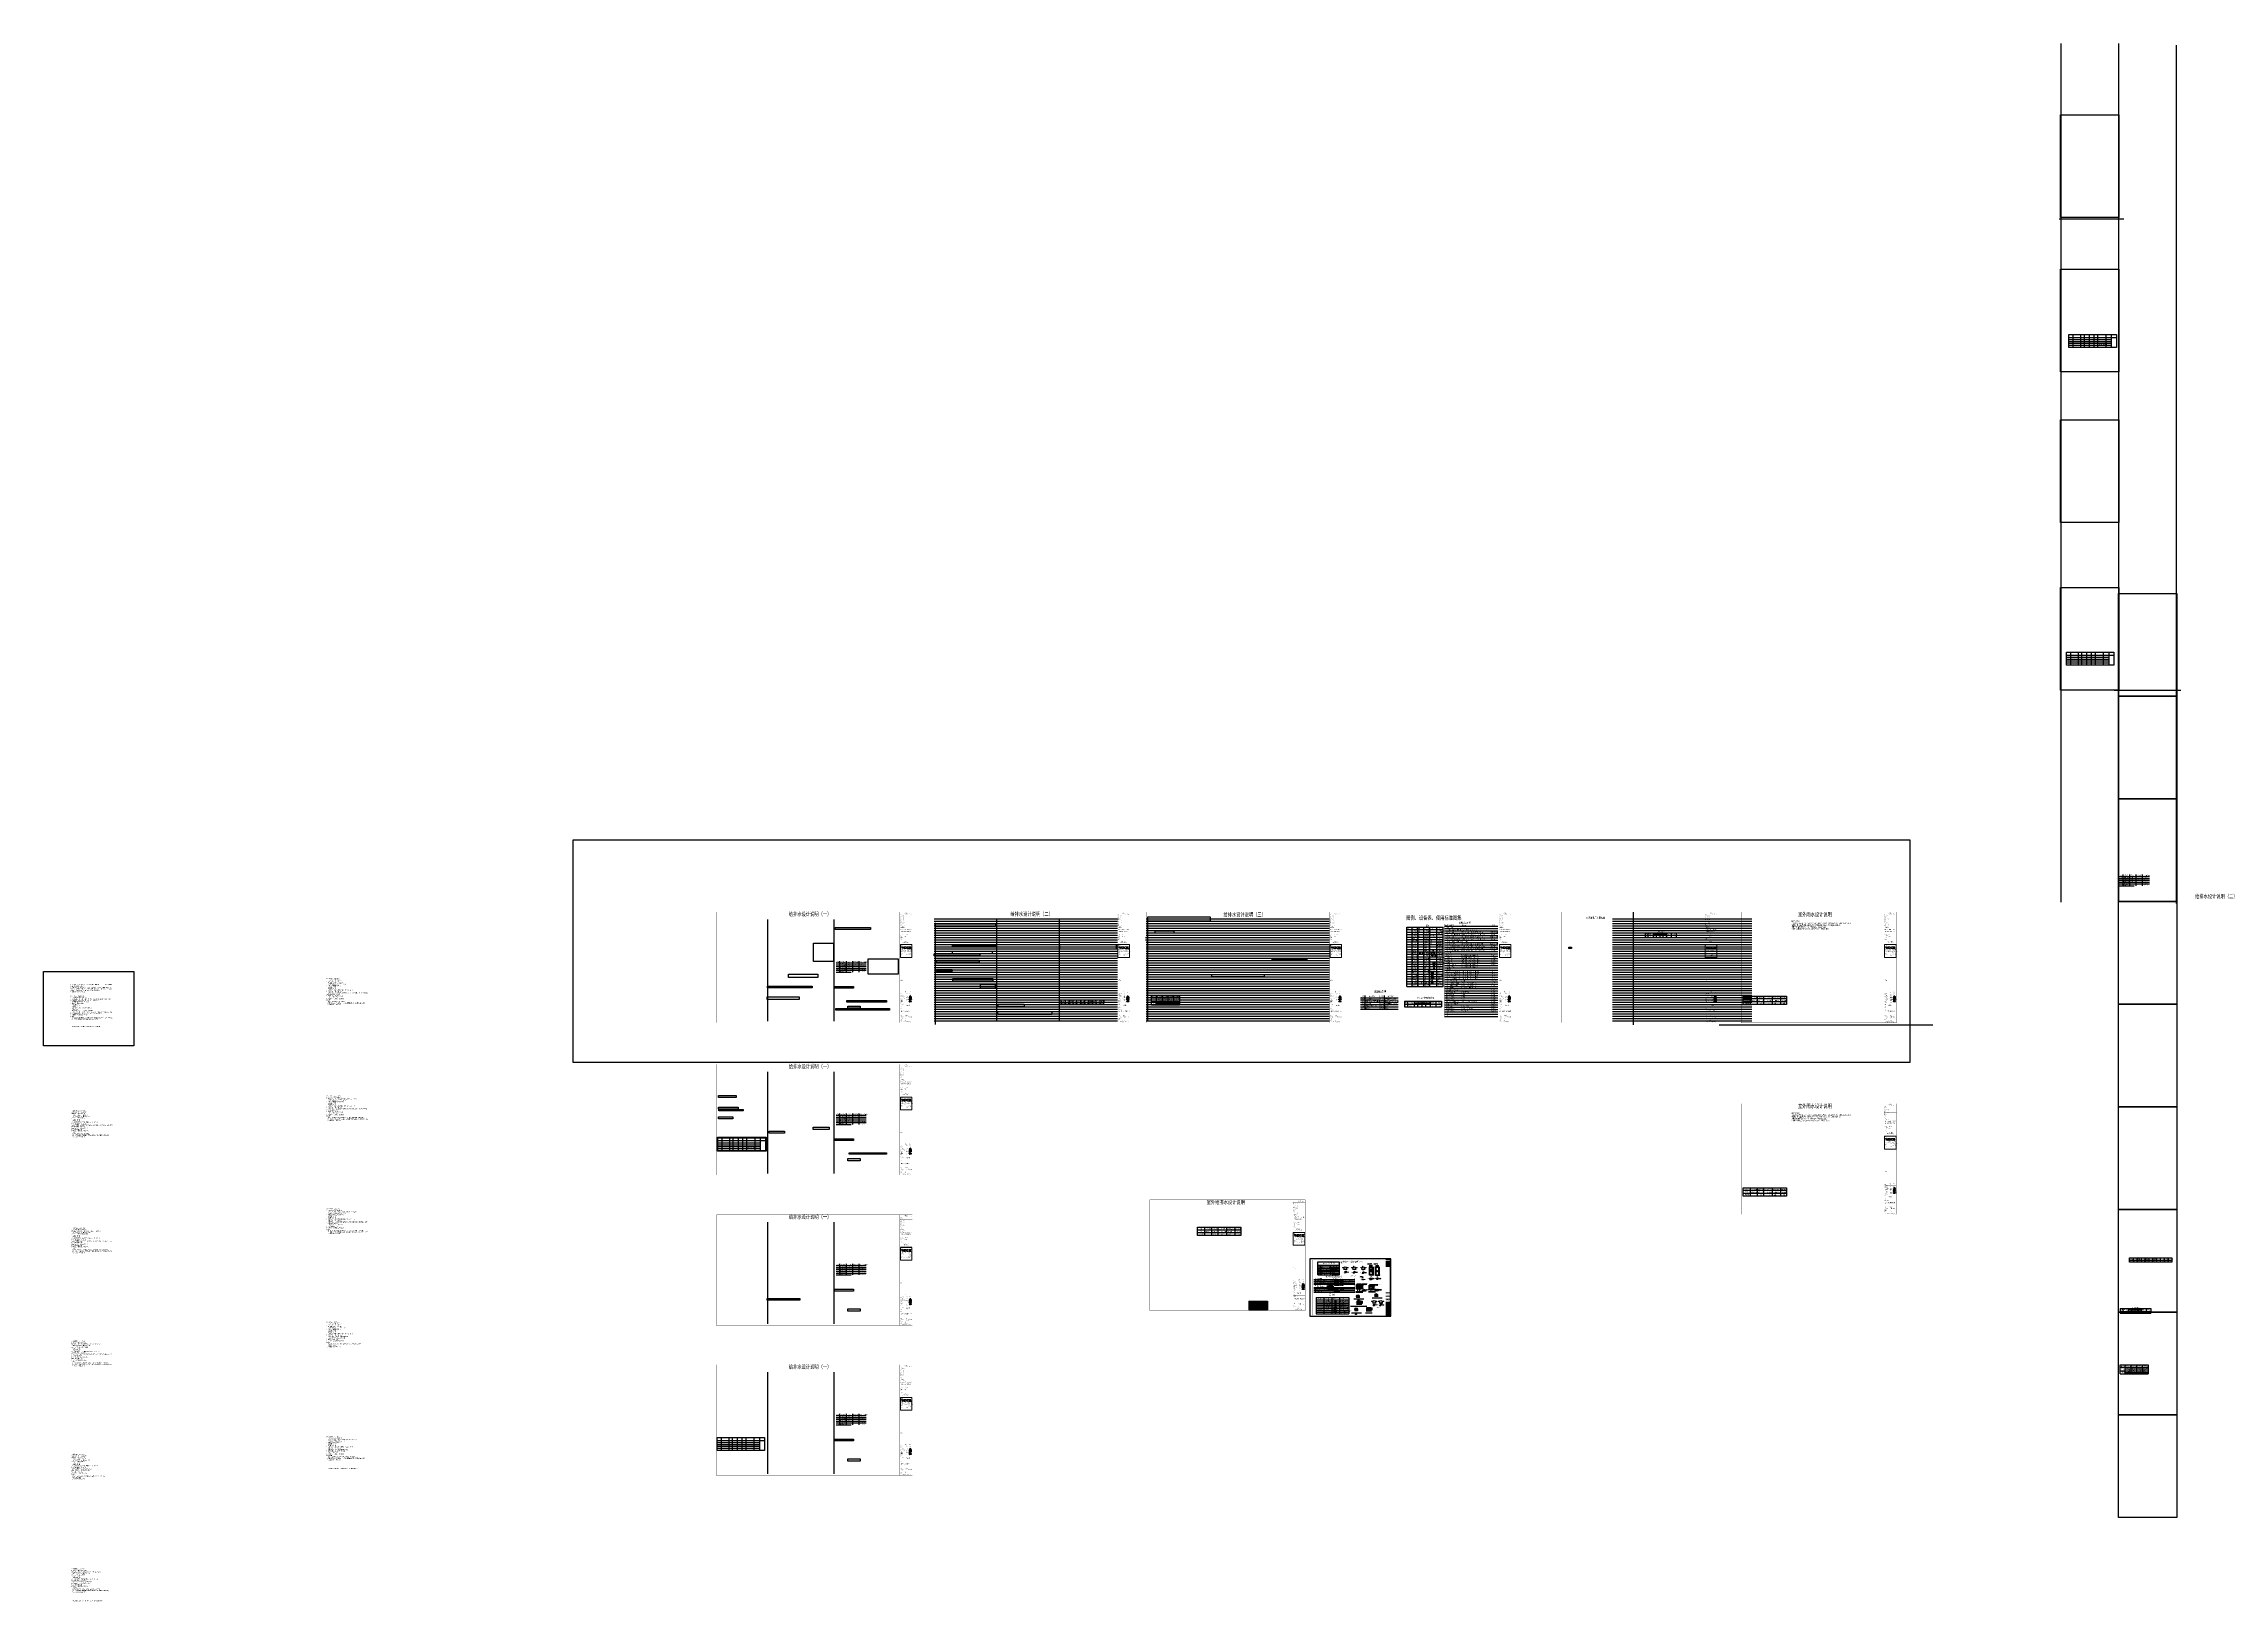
# Model space of a CAD drawing. Extents: x 332286 to 1463507, y -720758 to 86974.
import ezdxf
from ezdxf.enums import TextEntityAlignment as Align

# ---------------------------------------------------------------- set-up
doc = ezdxf.new("R2010")
doc.units = 0
doc.header["$LTSCALE"] = 1000
doc.header["$MEASUREMENT"] = 0
doc.linetypes.add('ACAD_ISO05W100', pattern=[34, 24, -3, 0.5, -3, 0.5, -3])
doc.layers.get('0').update_dxf_attribs({"linetype": 'CONTINUOUS'})
doc.layers.get('Defpoints').update_dxf_attribs({"linetype": 'CONTINUOUS'})
for name, color, linetype in [('02-TEXT_标注', 130, 'CONTINUOUS'), ('0TWT_TEXT', 7, 'CONTINUOUS'), ('1WATER_DIM', 7, 'CONTINUOUS'), ('61', 7, 'CONTINUOUS'), ('DIM_SYMB', 3, 'CONTINUOUS'), ('EQ-室外', 2, 'CONTINUOUS'), ('EQUIP_消防', 7, 'CONTINUOUS'), ('FUR-厨具', 8, 'CONTINUOUS'), ('LINE', 9, 'CONTINUOUS'), ('LVTRY', 8, 'CONTINUOUS'), ('M-E-水泵', 7, 'CONTINUOUS'), ('PIPE-污水', 2, 'CONTINUOUS'), ('PIPE-消防中', 224, 'CONTINUOUS'), ('PIPE-给水', 3, 'CONTINUOUS'), ('PIPE-雨水', 4, 'CONTINUOUS'), ('PUB_TAB', 7, 'CONTINUOUS'), ('PUB_TEXT', 7, 'CONTINUOUS'), ('S-喷淋', 210, 'CONTINUOUS'), ('S-污水', 2, 'CONTINUOUS'), ('S-消防', 1, 'CONTINUOUS'), ('S-给水', 7, 'CONTINUOUS'), ('SA_TEXT', 7, 'CONTINUOUS'), ('SA_给水', 3, 'CONTINUOUS'), ('SHEET_LINE', 6, 'CONTINUOUS'), ('TEXT', 7, 'CONTINUOUS'), ('TEXT_污水', 7, 'CONTINUOUS'), ('TWT_SYMB', 3, 'CONTINUOUS'), ('TWT_TEXT', 7, 'CONTINUOUS'), ('TWT_TITLE', 7, 'CONTINUOUS'), ('VALVE_给水', 7, 'CONTINUOUS'), ('W-给水50', 42, 'CONTINUOUS'), ('W-节点图', 3, 'CONTINUOUS'), ('WELL_污水', 2, 'CONTINUOUS'), ('Y', 7, 'CONTINUOUS'), ('ZXX-消火栓', 6, 'CONTINUOUS'), ('zxxgs', 202, 'CONTINUOUS'), ('zxxgs-xh', 14, 'CONTINUOUS'), ('水-文字-中水', 7, 'CONTINUOUS'), ('水-文字-给水', 7, 'CONTINUOUS'), ('水-管线-中水低', 4, 'CONTINUOUS'), ('水-管线-给水低', 1, 'CONTINUOUS'), ('水-设备-中水', 7, 'CONTINUOUS'), ('水-设备-给水', 7, 'CONTINUOUS'), ('水-阀门-给水', 7, 'CONTINUOUS'), ('水专业电子签名', 7, 'CONTINUOUS')]:
    doc.layers.add(name, color=color, linetype=linetype)
for name, color, linetype, lineweight in [('A-ANNO-TTLB', 7, 'CONTINUOUS', 25), ('PUB_TITLE', 4, 'CONTINUOUS', 9), ('高程点', 6, 'CONTINUOUS', 60)]:
    doc.layers.add(name, color=color, linetype=linetype, lineweight=lineweight)
doc.layers.add('DIM_MODI', color=6, linetype='CONTINUOUS', plot=False)
doc.layers.add('水-校对ZXX2014.9.28', color=200, linetype='CONTINUOUS', plot=False)
doc.styles.add('-黑体', font='simhei.ttf', dxfattribs={"width": 0.7})
doc.styles.add('0-W-标准', font='ros.shx', dxfattribs={"width": 0.75, "bigfont": '@jd.shx'})
doc.styles.add('_HZDF2', font='romans2.shx', dxfattribs={"width": 0.8, "bigfont": 'HZDF2.shx'})
doc.styles.add('_HZTXT', font='fs.shx', dxfattribs={"width": 0.7, "bigfont": 'hztxt.shx'})
doc.styles.add('_JD', font='ros.shx', dxfattribs={"width": 0.65, "bigfont": 'JD.shx'})
doc.styles.add('_THVAC_DIM', font='SIMPLEX', dxfattribs={"width": 0.8, "height": 3.5, "bigfont": 'HZTXT'})
doc.styles.add('_TWT_PIPETEXT', font='ROS', dxfattribs={"width": 0.7, "height": 2.5, "bigfont": 'JD'})
doc.styles.add('_TWT_WELL', font='ROS', dxfattribs={"width": 0.8, "height": 3, "bigfont": 'JD'})
doc.styles.add('HT_JD', font='ROS1', dxfattribs={"width": 0.8, "bigfont": 'JD'})
doc.styles.add('HZ', font='txt', dxfattribs={"bigfont": 'hztxt'})
doc.styles.add('HZTXT', font='simplex.shx', dxfattribs={"width": 0.7, "height": 500, "bigfont": 'HZTXT.shx'})
doc.styles.add('LH', font='romans2.shx', dxfattribs={"width": 0.8, "bigfont": 'hzdf2.shx'})
doc.styles.get("Standard").update_dxf_attribs({"font": 'GBENOR', "bigfont": 'GBCBIG'})
doc.styles.add('X-104 9#平面绑定$0$图签信息$0$hwxh', font='STXIHEI.TTF')
doc.styles.add('X-104 9#平面绑定$0$图签信息$0$华文细黑', font='STXIHEI.TTF', dxfattribs={"height": 10})
doc.styles.add('华文细黑', font='STXIHEI.TTF', dxfattribs={"width": 0.7, "height": 10})
doc.styles.add('图框', font='')
doc.styles.add('样式 1', font='ROS', dxfattribs={"width": 0.7, "bigfont": 'JD'})
doc.styles.add('黑体', font='simhei.ttf')
doc.styles.get('图框').set_extended_font_data('SimSun')
doc.dimstyles.new('ZXX50', dxfattribs={"dimtxt": 200, "dimasz": 0.5, "dimexe": 150, "dimexo": 150, "dimgap": 20, "dimtad": 1, "dimdec": 0, "dimzin": 0, "dimdsep": 46, "dimtxsty": '_HZTXT', "dimblk": 'W-屋顶水箱间2-_DIMX', "dimcen": 0.09, "dimclrt": 7, "dimadec": 0, "dimazin": 0, "dimtfac": 1, "dimtdec": 0, "dimtix": 1, "dimtmove": 2, "dimatfit": 3, "dimldrblk": 'W-屋顶水箱间2-_DIMX', "dimfxl": 300, "dimtolj": 1, "dimtzin": 0, "dimarcsym": 0})
doc.dimstyles.new('副本 DIMN', dxfattribs={"dimtxt": 300, "dimasz": 100, "dimexe": 150, "dimexo": 150, "dimgap": 150, "dimtad": 1, "dimdec": 0, "dimzin": 0, "dimdsep": 46, "dimtxsty": '0-W-标准', "dimblk": 'ARCHTICK', "dimcen": 0.09, "dimclrt": 7, "dimazin": 2, "dimtfac": 1, "dimtdec": 0, "dimtix": 1, "dimtmove": 2, "dimatfit": 3, "dimldrblk": 'ARCHTICK', "dimfxl": 250, "dimtolj": 1, "dimtzin": 0, "dimarcsym": 0})
pattern_1 = [(45, (-849.99, -261.96), (-112.253, 112.253), [])]
pattern_2 = [(45, (-843.80595, -349.1901), (-0.088388348, 0.088388348), [])]
pattern_3 = [(230, (946279.8, -559957.06), (-143.45204, 12.55043), [15, -165]), (175, (946279.8, -559957.06), (27.75027, -150.43843), [12, -132]), (280.4514, (946267.84, -559956.02), (-115.70188, -137.8879), [12.74804, -140.22842]), (226.1842, (946279.8, -559997.06), (-213.4482, 33.1038), [22.5, -247.5]), (276.6356, (946262, -559994.3), (-186.93254, -194.8236), [19.12206, -210.3426]), (171.1842, (946279.8, -559997.06), (-186.9324, -194.8237), [18, -198]), (201, (946259.8, -559987.06), (-119.38141, 80.52378), [15, -165]), (146, (946259.8, -559987.06), (-48.66307, -145.03), [12, -132]), (251.4514, (946249.85, -559980.35), (-168.04453, -64.5061), [12.74804, -140.22842]), (217.5, (946279.795, -559957.06), (-2.43197, -66.57877), [0, -130.4, 0, -134, 0, -132.5]), (187.5, (946279.795, -559957.06), (-52.61391, -78.88234), [0, -76.4, 0, -127.4, 0, -50.5]), (147.5, (946324.395, -559957.06), (-106.764487, 4.510974), [0, -50, 0, -156, 0, -207]), (137.5, (946344.395, -559957.06), (-116.63723, -20.021), [0, -65, 0, -103.6, 0, -147])]

# ---------------------------------------------------------------- blocks, each defined once
blk = doc.blocks.new('灭火器箱')
at = {"layer": 'EQUIP_消防'}
blk.add_lwpolyline([(0, 0), (595, 0), (595, 258), (0, 258)], close=True, dxfattribs=at)
blk = doc.blocks.new('$ATTACHMENT$00000308')
h = blk.add_hatch(color=0)
h.paths.add_polyline_path([(-179, 203, 1), (-166, 203, 1)])
h.paths.add_polyline_path([(169, 224, 1), (157, 224, 1)])
at = {"color": 0}
for p, q in [((-173, 231), (163, 274)), ((-173, 174), (-167, 0)), ((-173, 174), (173, 174)), ((-173, 0), (173, 0)), ((173, 174), (181, 0))]:
    blk.add_line(p, q, dxfattribs=at)
for centre, radius in [((-173, 203), 27.9), ((-173, 203), 6.37), ((163, 224), 50.5), ((178, -28), 27.9), ((163, 224), 6.37)]:
    blk.add_circle(centre, radius, dxfattribs=at)
at = {"color": 0, "ltscale": 20}
blk.add_circle((-173, -27), 27.9, dxfattribs=at)
at = {"color": 0}
for centre, start, end in [((-173, 87), 90, 270), ((173, 87), 270, 90)]:
    blk.add_arc(centre, 87.1, start, end, dxfattribs=at)
blk = doc.blocks.new('$lvtry$00000192')
at = {"color": 7}
for p, q in [((-108, -66, 0), (-109, 3, 0)), ((111, -66, 0), (110, 4, 0)), ((-256, -140, 0), (-264, -185, 0)), ((-264, -185, 0), (-264, -190, 0)), ((-256, -140, 0), (-246, -114, 0)), ((-236, -86, 0), (-246, -114, 0)), ((-234, -86, 0), (-26, -86, 0)), ((-143, -32, 0), (-74, -31, 0)), ((-42, -220, 0), (44, -219, 0)), ((-29, -62, 0), (-28, -68, 0)), ((-28, -68, 0), (-17, -160, 0)), ((-23, -21, 0), (-17, -160, 0)), ((-22, -40, 0), (1, -40, 0)), ((-17, -151, 0), (-1, -151, 0)), ((-17, -160, 0), (-1, -160, 0)), ((16, -151, 0), (-1, -151, 0)), ((15, -161, 0), (-1, -160, 0)), ((1, -263, 0), (0, -177, 0)), ((23, -40, 0), (1, -40, 0)), ((25, -22, 0), (15, -161, 0)), ((30, -62, 0), (15, -161, 0)), ((26, -86, 0), (244, -86, 0)), ((76, -31, 0), (145, -31, 0)), ((244, -86, 0), (272, -164, 0)), ((244, -86, 0), (264, -140, 0))]:
    blk.add_line(p, q, dxfattribs=at)
at = {"color": 7, "elevation": 0}
blk.add_lwpolyline([(-29, -62), (-249, -62), (-276, -148, 0.04485098), (-281, -206, 0.06688998), (-276, -244, 0.02302327), (-257, -305, 0.04485329), (-243, -334, 0.04379856), (-214, -374, 0.04400122), (-179, -408, 0.04283434), (-139, -435, 0.04301755), (-94, -456, 0.04227253), (-46, -468, 0.0423467), (3, -472, 0.04234037), (52, -468, 0.04226842), (100, -456, 0.04300339), (145, -436, 0.04282131), (186, -409, 0.04398531), (221, -375, 0.04378216), (250, -335, 0.0448432), (274, -286, 0.05920517), (284, -246, 0.03067243), (287, -189, 0.04374978), (284, -150), (284, -150), (284, -148), (256, -62), (30, -62), (30, -59), (25, -22), (1, -21), (-23, -21), (-29, -58)], format="xyb", close=True, dxfattribs=at)
at = {"color": 7}
for centre, radius in [((-108, -32, 0), 23.8), ((-108, -32, 0), 14.2), ((1, -220, 0), 28.5), ((1, -220, 0), 19), ((110, -31, 0), 23.8), ((110, -31, 0), 14.2)]:
    blk.add_circle(centre, radius, dxfattribs=at)
for centre, radius, start, end in [((-208, -295, 0), 22, 149.546551, 185.888338), ((-197, -294, 0), 33.4, 185.888338, 200.418599), ((-121, -266, 0), 114, 200.418599, 208.98613), ((7, -422, 0), 271, 137.460762, 149.546551), ((-48, -226, 0), 198, 208.98613, 220.72281), ((9, -177, 0), 272, 220.72281, 230.79199), ((186, -586, 0), 514, 131.490655, 137.460762), ((2, -185, 0), 262, 230.79199, 240.611558), ((-23, -350, 0), 199, 122.028492, 131.490655), ((-5, -378, 0), 232, 111.757037, 122.028492), ((2, -186, 0), 261, 240.611558, 250.459016), ((8, -413, 0), 269, 102.186724, 111.757037), ((4, -179, 0), 268, 250.459016, 260.146764), ((-38, -199, 0), 51, 92.306623, 102.186724), ((4, -180, 0), 267, 260.146764, 269.846072), ((-31, -377, 0), 229, 87.315118, 92.306623), ((0, -10, 0), 6.83, 79.832806, 278.782349), ((2, -10, 0), 6.83, 259.832806, 98.782349), ((4, -180, 0), 267, 269.846072, 279.544023), ((42, -362, 0), 216, 92.306623, 95.917655), ((35, -183, 0), 37.4, 84.411466, 92.306623), ((19, -341, 0), 196, 72.889066, 84.411466), ((4, -179, 0), 268, 279.544023, 289.230757), ((-5, -420, 0), 279, 63.17409, 72.889066), ((6, -186, 0), 261, 289.230757, 299.075051), ((42, -328, 0), 175, 53.240772, 63.17409), ((5, -185, 0), 262, 299.075051, 308.891611), ((-199, -650, 0), 577, 47.666988, 53.240772), ((6, -186, 0), 261, 308.891611, 318.957176), ((6, -425, 0), 273, 33.193761, 47.666988), ((31, -208, 0), 228, 318.957176, 329.692756), ((131, -266, 0), 112, 329.692756, 339.255328), ((211, -291, 0), 27.9, 352.910272, 33.193761), ((189, -288, 0), 49.9, 339.255328, 352.910272)]:
    blk.add_arc(centre, radius, start, end, dxfattribs=at)
for p in [(1, -40, 0), (1, -220, 0)]:
    blk.add_point(p, dxfattribs=at)
blk = doc.blocks.new('GFF')
at = {"color": 7}
for p, q in [((-2572300, 690926), (-2572400, 690926)), ((-2572363, 690926), (-2572363, 690951)), ((-2572363, 690951), (-2572300, 690951)), ((-2572263, 690876), (-2572313, 690926)), ((-2572263, 690876), (-2572013, 690876)), ((-2572213, 690926), (-2572213, 690954)), ((-2572063, 690926), (-2572213, 690926)), ((-2572063, 690926), (-2572063, 690954)), ((-2572013, 690876), (-2571963, 690926)), ((-2571876, 690926), (-2571963, 690926))]:
    blk.add_line(p, q, dxfattribs=at)
blk.add_lwpolyline([(-2571951, 691126, 0.063415), (-2571966, 691246, 0.0764679), (-2572006, 691338, 0.107136), (-2572072, 691405, 0.1473747), (-2572138, 691425, 0.1473724), (-2572204, 691405, 0.107136), (-2572270, 691338, 0.0764679), (-2572310, 691246, 0.063415), (-2572325, 691126, -0.2526206), (-2572400, 690926), (-2572413, 690926), (-2572413, 690677), (-2571863, 690677), (-2571863, 690926), (-2571876, 690926, -0.2526206)], format="xyb", close=True, dxfattribs=at)
for centre, radius, start, end in [((-2572138, 691126), 187, 180, 246.421822), ((-2572300, 690939), 12.5, 270, 90), ((-2571848, 691126), 403, 165.485757, 179.999969), ((-2572138, 691126), 112, 180, 0), ((-2571991, 691163), 255, 147.994604, 165.485739), ((-2572081, 691219), 148, 123.534129, 147.99459), ((-2572138, 691305), 45.4, 56.465958, 123.534042), ((-2572195, 691219), 148, 32.00541, 56.465871), ((-2572285, 691163), 255, 14.514261, 32.005396), ((-2572138, 691126), 187, 293.578178, 0), ((-2572428, 691126), 403, 0.000031, 14.514243)]:
    blk.add_arc(centre, radius, start, end, dxfattribs=at)
blk = doc.blocks.new('$迪奥二期平面$00000215')
at = {"layer": 'FUR-厨具', "color": 7, "linetype": 'ByBlock'}
for p, q in [((0, -381), (0, 381)), ((38, 419), (521, 419)), ((60, 3), (70, -15)), ((73, 39), (202, 87)), ((102, 305), (102, 50)), ((215, 65), (108, -22)), ((444, 381), (178, 381)), ((202, 87), (215, 65)), ((521, -25), (521, 305)), ((559, 381), (559, -381)), ((521, -419), (38, -419)), ((102, -229), (102, -305)), ((178, -102), (444, -102)), ((444, -152), (178, -152)), ((178, -381), (444, -381)), ((521, -305), (521, -229))]:
    blk.add_line(p, q, dxfattribs=at)
for centre, radius in [((64, 76), 25.4), ((311, 140), 31.8), ((64, -76), 25.4), ((64, -178), 25.4), ((311, -260), 31.8)]:
    blk.add_circle(centre, radius, dxfattribs=at)
for centre, radius, start, end in [((38, 381), 38.1, 90, 180), ((82, 15), 25.4, 110.537678, 210), ((178, 305), 76.2, 90, 180), ((444, 305), 76.2, 0, 90), ((521, 381), 38.1, 0, 90), ((38, -381), 38.1, 180, 270), ((92, -3), 25.4, 210, 309.462322), ((178, -25), 76.2, 180, 270), ((178, -229), 76.2, 90, 180), ((178, -305), 76.2, 180, 270), ((444, -25), 76.2, 270, 0), ((444, -229), 76.2, 0, 90), ((444, -305), 76.2, 270, 0), ((521, -381), 38.1, 270, 0)]:
    blk.add_arc(centre, radius, start, end, dxfattribs=at)
blk = doc.blocks.new('gravsfwe')
at = {"color": 7}
for p, q in [((36, -495), (244, -496)), ((36, -505), (244, -506))]:
    blk.add_line(p, q, dxfattribs=at)
for points in [[(58, -463), (58, -479), (36, -479), (36, -463)], [(58, -538), (58, -522), (36, -522), (36, -538)]]:
    blk.add_lwpolyline(points, close=True, dxfattribs=at)
for radius, start, end in [(40.6, 187.582957, 173.41974), (28.6, 190.828007, 170.659856)]:
    blk.add_arc((246, -500), radius, start, end, dxfattribs=at)
blk = doc.blocks.new('3rfdrfDZS')
at = {"layer": 'FUR-厨具', "color": 7}
for p, q in [((411307, 17928), (411307, 17451)), ((411821, 17965), (411343, 17965)), ((411343, 17415), (411821, 17415)), ((411408, 17854), (411408, 17525)), ((411423, 17641), (411423, 17739)), ((411423, 17739), (411450, 17739)), ((411450, 17641), (411423, 17641)), ((411646, 17891), (411444, 17891)), ((411444, 17488), (411646, 17488)), ((411450, 17739), (411450, 17641)), ((411560, 17891), (411560, 17488)), ((411576, 17891), (411576, 17488)), ((411682, 17525), (411682, 17854)), ((411760, 17415), (411760, 17965)), ((411778, 17415), (411778, 17965)), ((411810, 17553), (411828, 17553)), ((411810, 17519), (411810, 17553)), ((411828, 17519), (411810, 17519)), ((411820, 17710), (411857, 17710)), ((411820, 17710), (411820, 17670)), ((411820, 17670), (411857, 17670)), ((411828, 17553), (411828, 17519)), ((411857, 17451), (411857, 17928))]:
    blk.add_line(p, q, dxfattribs=at)
for centre, major_axis, start_param, end_param in [((411343, 17928), (0, 36.7), 0, 1.5707963), ((411343, 17451), (0, -36.7), 4.712389, 6.2831853), ((411357, 17928), (0, -8.16), 4.712389, 10.9955743), ((411357, 17886), (0, -8.16), 4.712389, 10.9955743), ((411357, 17830), (0, -8.16), 4.712389, 10.9955743), ((411357, 17787), (0, -8.16), 4.712389, 10.9955743), ((411444, 17854), (0, 36.7), 0, 1.5707963), ((411444, 17525), (0, -36.7), 4.712389, 6.2831853), ((411646, 17854), (0, -36.7), 1.5707963, 3.1415927), ((411646, 17525), (0, 36.7), 3.1415927, 4.712389), ((411821, 17928), (0, 36.7), -1.5707963, 0), ((411821, 17451), (0, 36.7), 3.1415927, 4.712389), ((411839, 17690), (0, 12.7), 1.5707963, 7.8539816)]:
    blk.add_ellipse(centre, major_axis=major_axis, ratio=0.9877926, start_param=start_param, end_param=end_param, dxfattribs=at)
blk.add_ellipse((411820, 17480), major_axis=(0, -21.5), ratio=0.9877926, dxfattribs=at)
blk = doc.blocks.new('X-104 9#平面绑定$0$图签信息$0$WDCE Copyright200X')
at = {"const_width": 0.016}
blk.add_lwpolyline([(-11, 1, 1), (-11, 1, 1)], format="xyb", close=True, dxfattribs=at)
at = {"style": 'X-104 9#平面绑定$0$图签信息$0$华文细黑'}
for s, p in [('WDCE ', (-11, 0)), ('     Copyright ', (-4, 0))]:
    blk.add_text(s, height=1, dxfattribs=at).set_placement(p, align=Align.BOTTOM_RIGHT)
blk.add_text('c', height=0.6, dxfattribs=at).set_placement((-11, 1), align=Align.MIDDLE_CENTER)
blk.add_attdef('200X', text='', height=1, dxfattribs=at).set_placement((0, 0), align=Align.BOTTOM_RIGHT)
blk = doc.blocks.new('X-104 9#平面绑定$0$图签信息$0$logo2')
h = blk.add_hatch(color=7)
h.paths.add_polyline_path([(19, -7.4), (15.8, -7.4), (15.8, -4), (19, -4), (19, -4.2), (16.5, -4.2), (16.5, -5.4), (18.8, -5.4), (18.8, -5.7), (16.5, -5.7), (16.5, -7.1), (19, -7.1)])
edge = h.paths.add_edge_path()
edge.add_spline(control_points=[(15.3, -4.2), (15.3, -4.2), (15.1, -4.6), (15.1, -4.6), (15.1, -4.6), (14.6, -4.1), (13.7, -4.1), (13, -4.1), (12.1, -4.5), (12.1, -5.6), (12.1, -6.5), (12.8, -7.2), (13.7, -7.2), (14.7, -7.2), (15.2, -6.7), (15.2, -6.7), (15.2, -6.7), (15.2, -7.1), (15.2, -7.1), (13.6, -7.7), (11.4, -7.3), (11.4, -5.6), (11.4, -3.7), (14.2, -3.7), (15.3, -4.2)], knot_values=[0, 0, 0, 0, 1, 1, 1, 2, 2, 2, 3, 3, 3, 4, 4, 4, 5, 5, 5, 6, 6, 6, 7, 7, 7, 8, 8, 8, 8], degree=3, periodic=0)
edge = h.paths.add_edge_path(flags=16)
edge.add_spline(control_points=[(10.2, -5.6), (10.2, -5.2), (10.1, -4.8), (9.9, -4.6), (9.6, -4.3), (9.2, -4.1), (8.7, -4.1), (8.7, -4.1), (7.6, -4.1), (7.6, -4.1), (7.6, -4.1), (7.6, -7.1), (7.6, -7.1), (7.6, -7.1), (8.7, -7.1), (8.7, -7.1), (9.1, -7.1), (9.5, -6.9), (9.8, -6.6), (10.1, -6.3), (10.2, -6), (10.2, -5.6)], knot_values=[0, 0, 0, 0, 1, 1, 1, 2, 2, 2, 3, 3, 3, 4, 4, 4, 5, 5, 5, 6, 6, 6, 7, 7, 7, 7], degree=3, periodic=0)
edge = h.paths.add_edge_path()
edge.add_spline(control_points=[(10.9, -5.5), (10.9, -6), (10.7, -6.4), (10.3, -6.7), (9.9, -7.1), (9.4, -7.3), (8.8, -7.3), (8.8, -7.3), (7, -7.3), (7, -7.3), (7, -7.3), (7, -3.9), (7, -3.9), (7, -3.9), (9.1, -3.9), (9.1, -3.9), (9.6, -3.9), (10, -4.1), (10.4, -4.3), (10.7, -4.6), (10.9, -5), (10.9, -5.5)], knot_values=[0, 0, 0, 0, 1, 1, 1, 2, 2, 2, 3, 3, 3, 4, 4, 4, 5, 5, 5, 6, 6, 6, 7, 7, 7, 7], degree=3, periodic=0)
at = {"lineweight": 0}
blk.add_lwpolyline([(19, -7.4), (15.8, -7.4), (15.8, -4), (19, -4), (19, -4.2), (16.5, -4.2), (16.5, -5.4), (18.8, -5.4), (18.8, -5.7), (16.5, -5.7), (16.5, -7.1), (19, -7.1), (19, -7.4)], dxfattribs=at)
for points, knots in [([(10.9, -5.5), (10.9, -6), (10.7, -6.4), (10.3, -6.7), (9.9, -7.1), (9.4, -7.3), (8.8, -7.3), (8.8, -7.3), (7, -7.3), (7, -7.3), (7, -7.3), (7, -3.9), (7, -3.9), (7, -3.9), (9.1, -3.9), (9.1, -3.9), (9.6, -3.9), (10, -4.1), (10.4, -4.3), (10.7, -4.6), (10.9, -5), (10.9, -5.5)], [0, 0, 0, 0, 1, 1, 1, 2, 2, 2, 3, 3, 3, 4, 4, 4, 5, 5, 5, 6, 6, 6, 7, 7, 7, 7]), ([(10.2, -5.6), (10.2, -5.2), (10.1, -4.8), (9.9, -4.6), (9.6, -4.3), (9.2, -4.1), (8.7, -4.1), (8.7, -4.1), (7.6, -4.1), (7.6, -4.1), (7.6, -4.1), (7.6, -7.1), (7.6, -7.1), (7.6, -7.1), (8.7, -7.1), (8.7, -7.1), (9.1, -7.1), (9.5, -6.9), (9.8, -6.6), (10.1, -6.3), (10.2, -6), (10.2, -5.6)], [0, 0, 0, 0, 1, 1, 1, 2, 2, 2, 3, 3, 3, 4, 4, 4, 5, 5, 5, 6, 6, 6, 7, 7, 7, 7]), ([(15.3, -4.2), (15.3, -4.2), (15.1, -4.6), (15.1, -4.6), (15.1, -4.6), (14.6, -4.1), (13.7, -4.1), (13, -4.1), (12.1, -4.5), (12.1, -5.6), (12.1, -6.5), (12.8, -7.2), (13.7, -7.2), (14.7, -7.2), (15.2, -6.7), (15.2, -6.7), (15.2, -6.7), (15.2, -7.1), (15.2, -7.1), (13.6, -7.7), (11.4, -7.3), (11.4, -5.6), (11.4, -3.7), (14.2, -3.7), (15.3, -4.2)], [0, 0, 0, 0, 1, 1, 1, 2, 2, 2, 3, 3, 3, 4, 4, 4, 5, 5, 5, 6, 6, 6, 7, 7, 7, 8, 8, 8, 8])]:
    blk.add_open_spline(points, degree=3, knots=knots, dxfattribs=at)
blk = doc.blocks.new('X-104 9#平面绑定$0$图签信息$0$logo1')
h = blk.add_hatch(color=8)
edge = h.paths.add_edge_path()
edge.add_spline(control_points=[(3.9, -5.2), (3.6, -5.9), (3.4, -6.6), (3.4, -6.6), (3.4, -6.6), (2.5, -3.9), (2.5, -3.9), (2.5, -3.9), (1.8, -3.9), (1.7, -3.9), (2, -4.4), (3, -7.3), (3, -7.3), (3, -7.3), (3.4, -7.3), (3.4, -7.3), (3.4, -7.3), (4, -5.7), (4, -5.7), (4, -5.7), (3.9, -5.2), (3.9, -5.2)], knot_values=[0, 0, 0, 0, 1, 1, 1, 2, 2, 2, 3, 3, 3, 4, 4, 4, 5, 5, 5, 6, 6, 6, 7, 7, 7, 7], degree=3, periodic=0)
h = blk.add_hatch(color=7)
edge = h.paths.add_edge_path()
edge.add_spline(control_points=[(6, -3.9), (6.1, -4.1), (5.2, -6.6), (5.2, -6.6), (5.2, -6.6), (4.3, -3.9), (4.3, -3.9), (4.3, -3.9), (3.6, -3.9), (3.5, -3.9), (3.8, -4.4), (4.8, -7.3), (4.8, -7.3), (4.8, -7.3), (5.2, -7.3), (5.2, -7.3), (5.2, -7.3), (6.3, -4.3), (6.3, -4.3), (6.3, -4.3), (6.5, -3.9), (6.5, -3.9), (6.5, -3.9), (6.2, -3.9), (6, -3.9)], knot_values=[0, 0, 0, 0, 1, 1, 1, 2, 2, 2, 3, 3, 3, 4, 4, 4, 5, 5, 5, 6, 6, 6, 7, 7, 7, 8, 8, 8, 8], degree=3, periodic=0)
at = {"color": 8, "lineweight": 0}
blk.add_open_spline([(3.9, -5.2), (3.6, -5.9), (3.4, -6.6), (3.4, -6.6), (3.4, -6.6), (2.5, -3.9), (2.5, -3.9), (2.5, -3.9), (1.8, -3.9), (1.7, -3.9), (2, -4.4), (3, -7.3), (3, -7.3), (3, -7.3), (3.4, -7.3), (3.4, -7.3), (3.4, -7.3), (4, -5.7), (4, -5.7), (4, -5.7), (3.9, -5.2), (3.9, -5.2)], degree=3, knots=[0, 0, 0, 0, 1, 1, 1, 2, 2, 2, 3, 3, 3, 4, 4, 4, 5, 5, 5, 6, 6, 6, 7, 7, 7, 7], dxfattribs=at)
at = {"lineweight": 0}
blk.add_open_spline([(6, -3.9), (6.1, -4.1), (5.2, -6.6), (5.2, -6.6), (5.2, -6.6), (4.3, -3.9), (4.3, -3.9), (4.3, -3.9), (3.6, -3.9), (3.5, -3.9), (3.8, -4.4), (4.8, -7.3), (4.8, -7.3), (4.8, -7.3), (5.2, -7.3), (5.2, -7.3), (5.2, -7.3), (6.3, -4.3), (6.3, -4.3), (6.3, -4.3), (6.5, -3.9), (6.5, -3.9), (6.5, -3.9), (6.2, -3.9), (6, -3.9)], degree=3, knots=[0, 0, 0, 0, 1, 1, 1, 2, 2, 2, 3, 3, 3, 4, 4, 4, 5, 5, 5, 6, 6, 6, 7, 7, 7, 8, 8, 8, 8], dxfattribs=at)
blk.add_blockref('X-104 9#平面绑定$0$图签信息$0$logo2', (0, 0))
blk = doc.blocks.new('X-104 9#平面绑定$0$图签信息$0$时间-logo')
at = {"layer": 'Defpoints', "lineweight": 0}
blk.add_lwpolyline([(0, -23.5), (-21.2, -23.5), (-21.2, 0), (0, 0), (0, -23.5)], dxfattribs=at)
blk.add_blockref('X-104 9#平面绑定$0$图签信息$0$logo1', (-21, 0))
at = {"style": 'X-104 9#平面绑定$0$图签信息$0$hwxh'}
for s, height, p in [('华通设计顾问工程有限公司 ', 1.15, (-19.7, -9.1)), ('WALTON DESIGN & CONSULTING ENGINEERING CO., LTD.', 0.5, (-19.5, -10.1)), ('地址:北京市西城区西直门南小街135号西派国际3号楼 100035', 0.5, (-19.5, -11.9)), ('Address: Building No.3 C-Park, No.135 Xizhimen South Street, ', 0.47, (-19.5, -12.8)), ('电话 Tel：                        （8610）83957395 ', 0.5, (-19.6, -14.9)), ('传真 Fax：                      （8610）83957590 ', 0.5, (-19.5, -15.8)), ('资质号 Licence No.：    建筑甲级 A111010265 ', 0.5, (-19.5, -18.5)), ('主页 Web：                      www.WDCE.com ', 0.5, (-19.5, -16.7)), ('邮件 E-mail：                    office@WDCE.com ', 0.5, (-19.5, -17.6)), ('Xicheng District, Beijing 100035, China ', 0.47, (-16.7, -13.7)), ('   规划甲级 101195', 0.5, (-12.6, -19.4))]:
    blk.add_text(s, height=height, dxfattribs=at).set_placement(p)
blk = doc.blocks.new('X-104 9#平面绑定$0$图签信息')
at = {"const_width": 0.5}
for points in [[(-65, 574), (-65, 500), (0, 500), (0, 574)], [(-65, 0), (0, 0), (0, 500), (-65, 500)]]:
    blk.add_lwpolyline(points, close=True, dxfattribs=at)
at = {"const_width": 0.05}
for points in [[(-65, 566), (0, 566)], [(-39, 566), (-39, 500)], [(-19, 566), (-19, 500)], [(-65, 560), (0, 560)], [(-65, 554), (0, 554)], [(-65, 548), (0, 548)], [(-65, 542), (0, 542)], [(-65, 536), (0, 536)], [(-65, 530), (0, 530)], [(-65, 524), (0, 524)], [(-65, 518), (0, 518)], [(-65, 512), (0, 512)], [(-65, 512), (0, 512)], [(-65, 506), (0, 506)], [(-65, 500), (0, 500)], [(-62, 451), (-2, 451)], [(-62, 441), (-2, 441)], [(-2, 408), (-2, 436), (-62, 436), (-62, 408)], [(-62, 408), (-2, 408)], [(-62, 405), (-62, 228)], [(-62, 405), (-2, 405)], [(-62, 228), (-2, 228), (-2, 405)], [(-62, 228), (-2, 228)], [(-58, 338), (-8, 338)], [(-58, 289), (-8, 289)], [(-58, 235), (-8, 235)], [(-62, 218), (-2, 218)], [(-62, 103), (-2, 103), (-2, 163), (-62, 163), (-62, 103)], [(-62, 156), (-2, 156)], [(-62, 148), (-2, 148)], [(-62, 141), (-2, 141)], [(-62, 133), (-2, 133)], [(-62, 126), (-2, 126)], [(-62, 118), (-2, 118)], [(-38, 163), (-38, 103)], [(-20, 163), (-20, 103)], [(-62, 111), (-2, 111)], [(-62, 98), (-2, 98), (-2, 10), (-62, 10), (-62, 98)], [(-62, 84), (-2, 84)], [(-62, 76), (-2, 76)], [(-62, 40), (-2, 40)], [(-62, 26), (-2, 26)], [(-62, 18), (-2, 18)], [(-38, 40), (-38, 26)]]:
    blk.add_lwpolyline(points, dxfattribs=at)
at = {"ltscale": 0.001, "xscale": 2.834689937531525, "yscale": 2.834689937531525, "zscale": 2.834689937531525}
blk.add_blockref('X-104 9#平面绑定$0$图签信息$0$时间-logo', (-2, 405), dxfattribs=at)
blk.add_blockref('X-104 9#平面绑定$0$图签信息$0$WDCE Copyright200X', (-2, 0)).add_auto_attribs({'200X': '2007'})
at = {"style": 'X-104 9#平面绑定$0$图签信息$0$华文细黑'}
for s, height, p in [('COUNTERSIGN', 2, (-33, 570)), ('会签栏', 2.4, (-33, 573))]:
    blk.add_text(s, height=height, dxfattribs=at).set_placement(p, align=Align.TOP_CENTER)
for s, height, p in [('总图', 2.4, (-63, 560)), ('建筑', 2.4, (-63, 554)), ('结构', 2.4, (-63, 548)), ('给排水', 2.4, (-63, 542)), ('暖通', 2.4, (-63, 536)), ('电气', 2.4, (-63, 530)), ('景观', 2.4, (-63, 524)), ('室内', 2.4, (-63, 518)), ('方案', 2.4, (-63, 512)), ('绿色', 2.4, (-63, 506)), ('项目名称', 2.4, (-60, 498)), ('PROJECT NAME', 2, (-60, 494)), ('设计号', 2.4, (-61, 457)), ('PROJECT NO.', 2, (-60, 454)), ('签字', 2.4, (-37, 565)), ('SIGN', 2, (-30, 564)), ('日期', 2.4, (-18, 565)), ('DATE', 2, (-11, 564)), ('委托方', 2, (-61, 435)), ('CLIENT', 2, (-61, 432)), ('阶段', 2.4, (-60, 447)), ('STAGE', 2, (-60, 444)), ('设计方', 2, (-60, 404)), ('DESIGNER', 2, (-60, 401)), ('审核', 2.4, (-61, 147)), ('设计主持人', 2.4, (-61, 140)), ('索引', 2.4, (-60, 224)), ('KEY PLAN', 2, (-60, 221)), ('审定', 2.4, (-61, 155)), ('APPROVED BY', 2, (-60, 151)), ('VERIFIED BY', 2, (-60, 144)), ('DESIGN CHIEF', 2, (-60, 136)), ('专业负责人', 2.4, (-61, 132)), ('DISCIPLINE CHIEF', 2, (-60, 129)), ('校对', 2.4, (-60, 125)), ('CHECKED BY', 2, (-60, 121)), ('设计人', 2.4, (-60, 117)), ('DESIGN BY', 2, (-60, 114)), ('姓名', 2.4, (-36, 162)), ('NAME', 2, (-36, 159)), ('签字', 2.4, (-16, 163)), ('SIGN', 2, (-16, 159)), ('专业', 2.4, (-61, 98)), ('SPECIALTY', 2, (-61, 94)), ('子项', 2.4, (-61, 83)), ('SUB ITEM', 2, (-61, 80)), ('图名', 2.4, (-61, 75)), ('DRAWING TITLES', 2, (-61, 72)), ('比例', 2.4, (-62, 39)), ('SCALE', 2, (-61, 36)), ('版本号', 2.4, (-61, 25)), ('EDITION', 2, (-61, 22)), ('制图人', 2.4, (-61, 110)), ('DRAWN BY', 2, (-60, 106)), ('日期', 2.4, (-61, 17)), ('DATE', 2, (-60, 13)), ('图纸编号', 2.4, (-36, 39)), ('SHEET NO.', 2, (-36, 36))]:
    blk.add_text(s, height=height, dxfattribs=at).set_placement(p, align=Align.TOP_LEFT)
at = {"color": 4, "style": 'X-104 9#平面绑定$0$图签信息$0$华文细黑', "width": 0.75}
for s, p in [('通州区台湖镇104、109地块', (-33, 481)), ('F3其他类多功能用地项目', (-33, 471))]:
    blk.add_text(s, height=4.5, dxfattribs=at).set_placement(p, align=Align.CENTER)
at = {"style": 'X-104 9#平面绑定$0$图签信息$0$华文细黑'}
for s, p in [('ARCHITECTURE', (-40, 553)), ('VENTILATION', (-40, 535)), ('SITE PLAN', (-40, 558)), ('STRUCTURE', (-40, 547)), ('LANDSCAPE', (-40, 523)), ('INTERIORS', (-40, 517)), ('ELECTRIC', (-40, 529)), ('WATER', (-40, 541)), ('GREEN', (-40, 505)), ('PLAN', (-40, 511))]:
    blk.add_text(s, height=1.5, dxfattribs=at).set_placement(p, align=Align.TOP_RIGHT)
at = {"style": 'X-104 9#平面绑定$0$图签信息$0$华文细黑', "oblique": 20}
for s, p in [('尺寸以标注为准不得量取，所有尺寸需在现场校核准确', (-33, 4)), ('除特别注明外，所有尺寸是以毫米制', (-33, 7))]:
    blk.add_text(s, height=1.5, dxfattribs=at).set_placement(p, align=Align.MIDDLE_CENTER)
at = {"color": 4, "style": 'X-104 9#平面绑定$0$图签信息$0$华文细黑'}
for s, p in [('2019.03', (-33, 12)), ('A', (-33, 19))]:
    blk.add_text(s, height=3, dxfattribs=at).set_placement(p, align=Align.CENTER)
at = {"color": 4, "ltscale": 0.001, "char_height": 3, "width": 58.49, "style": 'X-104 9#平面绑定$0$图签信息$0$华文细黑'}
for s, insert, attachment_point in [('通17-03', (-40, 456), 4), ('北京光谷科技园\\P开发建设有限公司', (-33, 420), 5), ('施工图', (-40, 446), 4)]:
    blk.add_mtext(s, dxfattribs=dict(at, insert=insert, attachment_point=attachment_point))
blk = doc.blocks.new('X-104 9#平面绑定$0$图签-A1')
blk.add_blockref('X-104 9#平面绑定$0$图签信息', (0, 0))
blk = doc.blocks.new('观景对照表')
at = {"layer": 'TEXT'}
for p, q in [((1971, 0), (1971, -2400)), ((3971, 0), (3971, -2400)), ((5971, 0), (5971, -2400)), ((7971, 0), (7971, -2400)), ((9971, 0), (9971, -2400)), ((11971, 0), (11971, -2400)), ((13971, 0), (13971, -2400)), ((15971, 0), (15971, -2400)), ((17971, 0), (17971, -2400)), ((19971, 0), (19971, -2400)), ((21971, 0), (21971, -2400)), ((0, -1200), (21971, -1200))]:
    blk.add_line(p, q, dxfattribs=at)
blk.add_lwpolyline([(21971, -2400), (0, -2400), (0, 0), (21971, 0)], dxfattribs=at)
at = {"layer": 'TEXT', "style": '_JD', "width": 0.65}
for s, p in [('公称直径', (82, -998)), ('塑料管', (218, -2204)), ('DN15', (2367, -1043)), ('De20', (2367, -2332)), ('DN20', (4367, -1043)), ('De25', (4367, -2332)), ('DN25', (6367, -1043)), ('De32', (6367, -2332)), ('DN32', (8367, -1043)), ('De40', (8367, -2332)), ('DN40', (10367, -1043)), ('De50', (10367, -2332)), ('DN50', (12367, -1043)), ('De63', (12367, -2332)), ('DN65', (14367, -1043)), ('De75', (14367, -2332)), ('DN75', (16264, -1043)), ('De80', (16264, -2332)), ('DN100', (18264, -1043)), ('De110', (18264, -2332)), ('DN150', (20264, -1043)), ('De160', (20264, -2332))]:
    blk.add_text(s, height=663.3, dxfattribs=at).set_placement(p)
blk = doc.blocks.new('消防用水量')
at = {"layer": 'TEXT'}
for p, q in [((2246, 0), (2245, -7200)), ((6528, 0), (6528, -7200)), ((10669, 0), (10669, -7200)), ((14811, 0), (14811, -7200)), ((0, -1200), (19417, -1200)), ((0, -2400), (19417, -2400)), ((0, -2400), (19417, -2400)), ((0, -2400), (19417, -2400)), ((0, -3600), (19417, -3600)), ((0, -3600), (19417, -3600)), ((0, -3600), (19417, -3600)), ((0, -4800), (19417, -4800)), ((0, -4800), (19417, -4800)), ((0, -4800), (19417, -4800)), ((0, -6000), (19417, -6000)), ((0, -6000), (19417, -6000)), ((0, -7200), (9657, -7200)), ((0, -7200), (9657, -7200))]:
    blk.add_line(p, q, dxfattribs=at)
at = {"layer": 'TEXT', "const_width": 48, "flags": 128}
for points in [[(0, 0), (0, -7200)], [(0, 0), (19417, -1)], [(0, -7200), (19417, -7201)]]:
    blk.add_lwpolyline(points, dxfattribs=at)
at = {"layer": 'TEXT', "const_width": 50}
blk.add_lwpolyline([(19417, 12), (19417, -7201)], dxfattribs=at)
at = {"layer": 'TEXT', "style": '_JD', "width": 0.65}
for s, p in [('序  号', (392, -993)), ('4', (970, -5862)), ('3', (970, -4662)), ('5', (970, -7062)), ('2', (970, -3462)), ('1', (970, -2262)), ('室外消火栓系统', (2405, -2228)), ('室内消火栓系统', (2405, -3428)), ('消防储水量', (2425, -7035)), ('一次灭火总用水量', (2441, -5837)), ('自动喷水灭火系统', (2418, -4666)), ('消防系统', (3271, -916)), ('用水量标准(L/s)', (6624, -916)), ('40', (8003, -2228)), ('40', (8003, -3428)), ('45', (8003, -4628)), ('火灾延续时间(h)', (10860, -916)), ('2', (12434, -2228)), ('2', (12434, -3428)), ('1', (12434, -4628)), ('一次灭火用水量(m3)', (14904, -916)), ('450  ②', (16325, -7028)), ('288', (16325, -2228)), ('288', (16325, -3428)), ('738  ① ', (16325, -5829)), ('162', (16325, -4628))]:
    blk.add_text(s, height=650, dxfattribs=at).set_placement(p)
blk = doc.blocks.new('管道坡度对照表3')
at = {"layer": 'TEXT'}
for p, q in [((2500, 0), (2500, -4800)), ((5500, 0), (5500, -4800)), ((8500, 0), (8500, -4800)), ((11500, 0), (11500, -4800)), ((0, -1200), (14500, -1200)), ((0, -3108), (14500, -3108)), ((0, -4800), (14500, -4800)), ((2500, -2154), (14500, -2154)), ((2500, -3977), (14500, -3977))]:
    blk.add_line(p, q, dxfattribs=at)
blk.add_lwpolyline([(0, -4800), (0, 0), (14500, 0), (14500, -4800)], dxfattribs=at)
at = {"layer": 'TEXT', "style": '_JD', "width": 0.65}
for s, height, p in [('管   材', 663.3, (413, -932)), ('公称直径', 663.3, (562, -4270)), ('PVC-U', 663.3, (589, -2368)), ('管径及坡度', 663.3, (2664, -918)), ('0.026', 600, (3308, -2931)), ('0.035', 600, (3308, -4791)), ('De50', 600, (3308, -1983)), ('DN50', 600, (3308, -3779)), ('管径及坡度', 663.3, (5666, -918)), ('0.026', 600, (6120, -2931)), ('0.025', 600, (6176, -4791)), ('De80', 600, (6176, -1983)), ('DN75', 600, (6176, -3779)), ('管径及坡度', 663.3, (8631, -918)), ('0.020', 600, (9012, -2931)), ('0.020', 600, (9012, -4791)), ('De110', 600, (9012, -1983)), ('DN100', 600, (9012, -3779)), ('管径及坡度', 663.3, (11580, -918)), ('0.010', 600, (12012, -2931)), ('0.010', 600, (12012, -4791)), ('De160', 600, (12008, -1983)), ('DN150', 600, (12008, -3779))]:
    blk.add_text(s, height=height, dxfattribs=at).set_placement(p)
blk = doc.blocks.new('A$C42885E76')
h = blk.add_hatch(color=256)
edge = h.paths.add_edge_path()
edge.add_spline(control_points=[(-54, 19), (-55, 19), (-51, 20), (-51, 18)], knot_values=[0, 0, 0, 0, 1, 1, 1, 1], degree=3, periodic=0)
edge.add_spline(control_points=[(-51, 18), (-51, 16), (-53, 15), (-54, 14)], knot_values=[0, 0, 0, 0, 1, 1, 1, 1], degree=3, periodic=0)
edge.add_spline(control_points=[(-54, 14), (-55, 12), (-52, 16), (-52, 18)], knot_values=[0, 0, 0, 0, 1, 1, 1, 1], degree=3, periodic=0)
edge.add_spline(control_points=[(-52, 18), (-51, 19), (-52, 19), (-54, 19)], knot_values=[0, 0, 0, 0, 1, 1, 1, 1], degree=3, periodic=0)
edge = h.paths.add_edge_path(flags=16)
edge.add_spline(control_points=[(-89, 3), (-89, 1), (-82, 6), (-81, 8)], knot_values=[0, 0, 0, 0, 1, 1, 1, 1], degree=3, periodic=0)
edge.add_spline(control_points=[(-81, 8), (-81, 9), (-89, 5), (-89, 3)], knot_values=[0, 0, 0, 0, 1, 1, 1, 1], degree=3, periodic=0)
edge = h.paths.add_edge_path()
edge.add_spline(control_points=[(-81, -3), (-72, 3), (-68, 5), (-66, 6)], knot_values=[0, 0, 0, 0, 1, 1, 1, 1], degree=3, periodic=0)
edge.add_spline(control_points=[(-66, 6), (-70, 5), (-77, 0), (-81, -1)], knot_values=[0, 0, 0, 0, 1, 1, 1, 1], degree=3, periodic=0)
edge.add_spline(control_points=[(-81, -1), (-80, 0), (-78, 2), (-77, 3)], knot_values=[0, 0, 0, 0, 1, 1, 1, 1], degree=3, periodic=0)
edge.add_spline(control_points=[(-77, 3), (-76, 5), (-76, 6), (-77, 8)], knot_values=[0, 0, 0, 0, 1, 1, 1, 1], degree=3, periodic=0)
edge.add_spline(control_points=[(-77, 8), (-77, 10), (-75, 11), (-73, 13)], knot_values=[0, 0, 0, 0, 1, 1, 1, 1], degree=3, periodic=0)
edge.add_spline(control_points=[(-73, 13), (-70, 16), (-69, 19), (-71, 19)], knot_values=[0, 0, 0, 0, 1, 1, 1, 1], degree=3, periodic=0)
edge.add_spline(control_points=[(-71, 19), (-77, 18), (-88, 15), (-87, 14)], knot_values=[0, 0, 0, 0, 1, 1, 1, 1], degree=3, periodic=0)
edge.add_spline(control_points=[(-87, 14), (-85, 13), (-84, 15), (-82, 16)], knot_values=[0, 0, 0, 0, 1, 1, 1, 1], degree=3, periodic=0)
edge.add_spline(control_points=[(-82, 16), (-80, 16), (-71, 19), (-71, 17)], knot_values=[0, 0, 0, 0, 1, 1, 1, 1], degree=3, periodic=0)
edge.add_spline(control_points=[(-71, 17), (-73, 9), (-84, 9), (-90, 5)], knot_values=[0, 0, 0, 0, 1, 1, 1, 1], degree=3, periodic=0)
edge.add_spline(control_points=[(-90, 5), (-90, 3), (-88, 3), (-87, 3)], knot_values=[0, 0, 0, 0, 1, 1, 1, 1], degree=3, periodic=0)
edge.add_spline(control_points=[(-87, 3), (-85, 4), (-83, 5), (-81, 6)], knot_values=[0, 0, 0, 0, 1, 1, 1, 1], degree=3, periodic=0)
edge.add_spline(control_points=[(-81, 6), (-79, 8), (-78, 8), (-77, 7)], knot_values=[0, 0, 0, 0, 1, 1, 1, 1], degree=3, periodic=0)
edge.add_spline(control_points=[(-77, 7), (-77, 5), (-78, 4), (-79, 2)], knot_values=[0, 0, 0, 0, 1, 1, 1, 1], degree=3, periodic=0)
edge.add_spline(control_points=[(-79, 2), (-80, 0), (-82, -1), (-83, -3)], knot_values=[0, 0, 0, 0, 1, 1, 1, 1], degree=3, periodic=0)
edge.add_spline(control_points=[(-83, -3), (-86, -6), (-85, -4), (-81, -3)], knot_values=[0, 0, 0, 0, 1, 1, 1, 1], degree=3, periodic=0)
edge = h.paths.add_edge_path()
edge.add_spline(control_points=[(-49, 4), (-47, 4), (-44, 5), (-41, 4)], knot_values=[0, 0, 0, 0, 1, 1, 1, 1], degree=3, periodic=0)
edge.add_spline(control_points=[(-41, 4), (-43, 5), (-52, 5), (-50, 6)], knot_values=[0, 0, 0, 0, 1, 1, 1, 1], degree=3, periodic=0)
edge.add_spline(control_points=[(-50, 6), (-49, 7), (-42, 14), (-43, 15)], knot_values=[0, 0, 0, 0, 1, 1, 1, 1], degree=3, periodic=0)
edge.add_spline(control_points=[(-43, 15), (-44, 16), (-46, 15), (-47, 15)], knot_values=[0, 0, 0, 0, 1, 1, 1, 1], degree=3, periodic=0)
edge.add_spline(control_points=[(-47, 15), (-49, 14), (-65, 6), (-66, 5)], knot_values=[0, 0, 0, 0, 1, 1, 1, 1], degree=3, periodic=0)
edge.add_spline(control_points=[(-66, 5), (-68, 3), (-66, 4), (-65, 5)], knot_values=[0, 0, 0, 0, 1, 1, 1, 1], degree=3, periodic=0)
edge.add_spline(control_points=[(-65, 5), (-63, 6), (-62, 7), (-60, 7)], knot_values=[0, 0, 0, 0, 1, 1, 1, 1], degree=3, periodic=0)
edge.add_spline(control_points=[(-60, 7), (-50, 13), (-49, 14), (-43, 15)], knot_values=[0, 0, 0, 0, 1, 1, 1, 1], degree=3, periodic=0)
edge.add_spline(control_points=[(-43, 15), (-44, 13), (-46, 11), (-47, 10)], knot_values=[0, 0, 0, 0, 1, 1, 1, 1], degree=3, periodic=0)
edge.add_spline(control_points=[(-47, 10), (-48, 9), (-50, 7), (-52, 7)], knot_values=[0, 0, 0, 0, 1, 1, 1, 1], degree=3, periodic=0)
edge.add_spline(control_points=[(-52, 7), (-54, 7), (-58, 6), (-59, 3)], knot_values=[0, 0, 0, 0, 1, 1, 1, 1], degree=3, periodic=0)
edge.add_spline(control_points=[(-59, 3), (-59, 2), (-58, 4), (-57, 5)], knot_values=[0, 0, 0, 0, 1, 1, 1, 1], degree=3, periodic=0)
edge.add_spline(control_points=[(-57, 5), (-55, 6), (-54, 6), (-53, 6)], knot_values=[0, 0, 0, 0, 1, 1, 1, 1], degree=3, periodic=0)
edge.add_spline(control_points=[(-53, 6), (-53, 4), (-55, 3), (-56, 2)], knot_values=[0, 0, 0, 0, 1, 1, 1, 1], degree=3, periodic=0)
edge.add_spline(control_points=[(-56, 2), (-58, 1), (-62, -2), (-61, -1)], knot_values=[0, 0, 0, 0, 1, 1, 1, 1], degree=3, periodic=0)
edge.add_spline(control_points=[(-61, -1), (-58, 0), (-55, 3), (-53, 4)], knot_values=[0, 0, 0, 0, 1, 1, 1, 1], degree=3, periodic=0)
edge.add_spline(control_points=[(-53, 4), (-52, 5), (-50, 4), (-49, 4)], knot_values=[0, 0, 0, 0, 1, 1, 1, 1], degree=3, periodic=0)
edge = h.paths.add_edge_path()
edge.add_spline(control_points=[(-28, 14), (-29, 18), (-22, 19), (-19, 23)], knot_values=[0, 0, 0, 0, 1, 1, 1, 1], degree=3, periodic=0)
edge.add_spline(control_points=[(-19, 23), (-20, 24), (-20, 25), (-22, 27)], knot_values=[0, 0, 0, 0, 1, 1, 1, 1], degree=3, periodic=0)
edge.add_spline(control_points=[(-22, 27), (-24, 27), (-26, 28), (-27, 27)], knot_values=[0, 0, 0, 0, 1, 1, 1, 1], degree=3, periodic=0)
edge.add_spline(control_points=[(-27, 27), (-29, 25), (-29, 22), (-29, 20)], knot_values=[0, 0, 0, 0, 1, 1, 1, 1], degree=3, periodic=0)
edge.add_spline(control_points=[(-29, 20), (-30, 18), (-29, 18), (-30, 17)], knot_values=[0, 0, 0, 0, 1, 1, 1, 1], degree=3, periodic=0)
edge.add_spline(control_points=[(-30, 17), (-31, 17), (-35, 15), (-34, 15)], knot_values=[0, 0, 0, 0, 1, 1, 1, 1], degree=3, periodic=0)
edge.add_spline(control_points=[(-34, 15), (-33, 13), (-32, 16), (-30, 16)], knot_values=[0, 0, 0, 0, 1, 1, 1, 1], degree=3, periodic=0)
edge.add_spline(control_points=[(-30, 16), (-28, 16), (-31, 16), (-27, 11)], knot_values=[0, 0, 0, 0, 1, 1, 1, 1], degree=3, periodic=0)
edge.add_spline(control_points=[(-27, 11), (-37, 2), (-48, -1), (-46, -1)], knot_values=[0, 0, 0, 0, 1, 1, 1, 1], degree=3, periodic=0)
edge.add_spline(control_points=[(-46, -1), (-43, -1), (-26, 9), (-27, 11)], knot_values=[0, 0, 0, 0, 1, 1, 1, 1], degree=3, periodic=0)
edge.add_spline(control_points=[(-27, 11), (-27, 12), (-28, 13), (-28, 14)], knot_values=[0, 0, 0, 0, 1, 1, 1, 1], degree=3, periodic=0)
edge = h.paths.add_edge_path()
edge.add_spline(control_points=[(-23, 20), (-22, 21), (-20, 22), (-20, 24)], knot_values=[0, 0, 0, 0, 1, 1, 1, 1], degree=3, periodic=0)
edge.add_spline(control_points=[(-20, 24), (-20, 26), (-26, 29), (-27, 26)], knot_values=[0, 0, 0, 0, 1, 1, 1, 1], degree=3, periodic=0)
edge.add_spline(control_points=[(-27, 26), (-28, 25), (-30, 19), (-28, 19)], knot_values=[0, 0, 0, 0, 1, 1, 1, 1], degree=3, periodic=0)
edge.add_spline(control_points=[(-28, 19), (-27, 18), (-25, 19), (-23, 20)], knot_values=[0, 0, 0, 0, 1, 1, 1, 1], degree=3, periodic=0)
edge = h.paths.add_edge_path()
edge.add_spline(control_points=[(6, 11), (6, 10), (6, 10), (7, 9)], knot_values=[0, 0, 0, 0, 1, 1, 1, 1], degree=3, periodic=0)
edge.add_spline(control_points=[(7, 9), (4, 11), (5, 11), (4, 11)], knot_values=[0, 0, 0, 0, 1, 1, 1, 1], degree=3, periodic=0)
edge.add_spline(control_points=[(4, 11), (0, 11), (-7, 7), (-15, 5)], knot_values=[0, 0, 0, 0, 1, 1, 1, 1], degree=3, periodic=0)
edge.add_spline(control_points=[(-15, 5), (-21, 3), (-29, 3), (-29, 1)], knot_values=[0, 0, 0, 0, 1, 1, 1, 1], degree=3, periodic=0)
edge.add_spline(control_points=[(-29, 1), (-30, -2), (-24, -1), (-21, 0)], knot_values=[0, 0, 0, 0, 1, 1, 1, 1], degree=3, periodic=0)
edge.add_spline(control_points=[(-21, 0), (-19, 0), (-17, -1), (-19, -3)], knot_values=[0, 0, 0, 0, 1, 1, 1, 1], degree=3, periodic=0)
edge.add_spline(control_points=[(-19, -3), (-20, -4), (-21, -5), (-23, -5)], knot_values=[0, 0, 0, 0, 1, 1, 1, 1], degree=3, periodic=0)
edge.add_spline(control_points=[(-23, -5), (-27, -6), (-29, -4), (-36, -2)], knot_values=[0, 0, 0, 0, 1, 1, 1, 1], degree=3, periodic=0)
edge.add_spline(control_points=[(-36, -2), (-37, -2), (-38, -2), (-39, -1)], knot_values=[0, 0, 0, 0, 1, 1, 1, 1], degree=3, periodic=0)
edge.add_spline(control_points=[(-39, -1), (-40, -1), (-40, -1), (-41, 0)], knot_values=[0, 0, 0, 0, 1, 1, 1, 1], degree=3, periodic=0)
edge.add_spline(control_points=[(-41, 0), (-41, 1), (-37, -2), (-28, -4)], knot_values=[0, 0, 0, 0, 1, 1, 1, 1], degree=3, periodic=0)
edge.add_spline(control_points=[(-28, -4), (-26, -4), (-25, -5), (-23, -5)], knot_values=[0, 0, 0, 0, 1, 1, 1, 1], degree=3, periodic=0)
edge.add_spline(control_points=[(-23, -5), (-21, -4), (-20, -3), (-19, -1)], knot_values=[0, 0, 0, 0, 1, 1, 1, 1], degree=3, periodic=0)
edge.add_spline(control_points=[(-19, -1), (-22, -1), (-23, -1), (-25, -1)], knot_values=[0, 0, 0, 0, 1, 1, 1, 1], degree=3, periodic=0)
edge.add_spline(control_points=[(-25, -1), (-27, -1), (-30, -1), (-30, 1)], knot_values=[0, 0, 0, 0, 1, 1, 1, 1], degree=3, periodic=0)
edge.add_spline(control_points=[(-30, 1), (-30, 4), (-23, 4), (-19, 5)], knot_values=[0, 0, 0, 0, 1, 1, 1, 1], degree=3, periodic=0)
edge.add_spline(control_points=[(-19, 5), (-15, 6), (-10, 7), (-6, 9)], knot_values=[0, 0, 0, 0, 1, 1, 1, 1], degree=3, periodic=0)
edge.add_spline(control_points=[(-6, 9), (-2, 9), (5, 14), (6, 11)], knot_values=[0, 0, 0, 0, 1, 1, 1, 1], degree=3, periodic=0)
blk = doc.blocks.new('A$C6A0F6D56')
for points in [[(-10528, 8564, 300, 300, 0), (-9660, 8603, 300, 300, 0), (-8336, 8934, 300, 300, 0), (-6443, 9480, 300, 300, 0), (-3916, 10406, 300, 300, 0), (-2459, 10883, 300, 300, 0), (-1244, 11220, 250, 250, 0), (357, 11694, 250, 250, 0), (711, 11718, 250, 250, 0), (785, 11650, 350, 250, 0), (-12, 10716, 250, 200, 0), (-3902, 6366, 200, 100, 0), (-4522, 5414, 100, 100, 0), (-3667, 6683, 250, 250, 0), (-3723, 6899, 250, 250, 0), (-3661, 13480, 250, 250, 0)], [(-4501, 4405, 300, 300, 0), (-4505, 2113, 300, 300, 0), (-4804, -4622, 300, 300, 0), (-4505, 2113, 250, 250, 0), (-4110, 3208, 250, 250, 0), (-3910, 3680, 250, 250, 0), (-3788, 3970, 250, 250, 0), (-3611, 4225, 250, 250, 0), (-3371, 4498, 250, 250, 0), (-3144, 4756, 250, 250, 0), (-2806, 4950, 250, 250, 0), (-2426, 5083, 250, 250, 0), (-1900, 5261, 250, 250, 0), (-1743, 5256, 250, 250, 0), (-1557, 5252, 250, 250, 0), (-1346, 5203, 250, 250, 0), (-1201, 5099, 250, 250, 0), (-1114, 4976, 250, 250, 0), (-1044, 4724, 250, 250, 0), (-846, 4220, 300, 300, 0), (-623, 3555, 300, 300, 0), (-490, 2347, 300, 300, 0), (-197, -105, 300, 300, 0), (251, -2438, 300, 300, 0), (881, -5473, 300, 300, 0), (941, -5547, 300, 300, 0), (605, -5368, 500, 250, 0), (134, -4639, 200, 150, 0), (-690, -3504, 150, 150, 0)], [(-3795, 1067, 300, 300, 0), (-3610, 1267, 300, 300, 0), (-3462, 1367, 300, 300, 0), (-3177, 1477, 300, 300, 0), (-2967, 1549, 300, 300, 0), (-2757, 1596, 300, 300, 0), (-2594, 1612, 300, 300, 0), (-2503, 1599, 300, 300, 0), (-2474, 1574, 300, 300, 0), (-2474, 1508, 300, 300, 0), (-2509, 1411, 250, 250, 0), (-2898, 349, 250, 250, 0), (-3462, -788, 250, 250, 0), (-3717, -1295, 250, 250, 0), (-3672, -1546, 250, 250, 0), (-3602, -1704, 250, 250, 0), (-3465, -1756, 250, 250, 0), (-3203, -1756, 250, 250, 0), (-3010, -1728, 250, 250, 0), (-2748, -1658, 250, 250, 0), (-2256, -1427, 250, 250, 0), (-1860, -1175, 250, 250, 0), (-1459, -938, 250, 250, 0), (-1058, -690, 250, 250, 0), (-715, -465, 250, 150, 0), (0, 0, 150, 150, 0)], [(7400, 7319, 300, 300, 0), (7731, 7679, 300, 250, 0), (8103, 7961, 250, 250, 0), (8847, 8422, 250, 250, 0), (9260, 8625, 250, 300, 0), (9449, 8651, 300, 300, 0), (9567, 8653, 300, 300, 0), (9645, 8626, 300, 300, 0), (9716, 8576, 300, 300, 0), (9769, 8468, 300, 300, 0), (9789, 8384, 300, 300, 0), (9806, 8319, 300, 300, 0), (9731, 7891, 300, 300, 0), (9321, 6530, 300, 300, 0), (8525, 4330, 300, 300, 0), (7775, 2662, 300, 300, 0), (7249, 1491, 300, 300, 0), (6701, 282, 250, 250, 0), (6128, -936, 250, 250, 0), (5948, -1132, 250, 250, 0), (5848, -1242, 250, 250, 0), (6022, -1370, 250, 250, 0), (6177, -1304, 250, 250, 0), (6292, -1173, 250, 300, 0), (6529, -1051, 300, 300, 0), (8362, -593, 300, 300, 0), (10660, -356, 300, 300, 0)], [(6900, 6656, 200, 100, 0), (6843, 6408, 100, 30, 0), (6880, 6233, 30, 30, 0)], [(8151, 11689, 300, 300, 0), (7424, 8459, 300, 200, 0), (6900, 6656, 200, 200, 0)], [(9477, 5157, 300, 300, 0), (9737, 5452, 300, 300, 0), (9880, 5555, 300, 300, 0), (10112, 5617, 300, 300, 0), (10497, 5649, 300, 300, 0), (10729, 5649, 300, 300, 0), (10877, 5519, 300, 300, 0), (11015, 5390, 250, 250, 0), (11069, 5090, 250, 250, 0), (11060, 4952, 250, 300, 0), (10674, 2928, 300, 300, 0), (10362, -140, 300, 300, 0), (10137, -3466, 300, 300, 0), (9946, -3717, 400, 400, 0), (9323, -3155, 400, 200, 0), (8679, -2462, 200, 200, 0), (7966, -477, 200, 100, 0), (7855, -331, 100, 100, 0)], [(11073, 1825, 300, 300, 0), (11263, 1947, 300, 300, 0), (11413, 1947, 300, 300, 0), (11569, 1832, 300, 300, 0), (12601, 848, 300, 300, 0), (13367, -252, 300, 300, 0), (14665, -2092, 300, 300, 0), (15960, -3742, 500, 200, 0), (17234, -4534, 200, 200, 0), (17881, -4789, 200, 200, 0)], [(12617, 9071, 300, 300, 0), (12718, 9202, 300, 300, 0), (12866, 9198, 300, 300, 0), (12962, 9119, 300, 300, 0), (12962, 8993, 300, 300, 0), (13013, 8391, 300, 300, 0), (12803, 7510, 300, 300, 0), (12158, 5608, 250, 250, 0), (11862, 4754, 250, 250, 0), (11637, 4264, 250, 250, 0), (12297, 5002, 250, 250, 0), (13417, 5755, 250, 250, 0), (14140, 6113, 250, 250, 0), (14513, 6113, 250, 250, 0), (14567, 5973, 250, 250, 0)], [(-690, -3504, 150, 50, 0), (-917, -2972, 50, 20, 0), (-1061, -2889, 20, 20, 0)]]:
    blk.add_lwpolyline(points, format="xyseb")
for points, const_width in [([(5568, 439), (6228, 705), (7513, 1352), (9099, 2602), (8844, 1861), (8752, 1075), (8752, 878), (8953, 710)], 300), ([(14444, 5277), (14355, 4785), (14465, 4355), (14497, 3370), (13877, 1649), (13037, 397), (12348, -415), (11397, -994), (10846, -1159), (10640, -1159), (10419, -925)], 250)]:
    blk.add_lwpolyline(points, dxfattribs=dict(const_width=const_width))
blk = doc.blocks.new('yangjun')
h = blk.add_hatch()
h.set_pattern_fill('ANSI31', color=256, scale=100)
h.set_pattern_definition(pattern_1)
h.paths.add_polyline_path([(-2, 3), (-2, 3), (-2, 3), (-2, 3), (-2, 3), (-1, 3), (-1, 3), (-1, 4), (-1, 4), (0, 4), (0, 4), (0, 4), (1, 4), (1, 4), (2, 4), (2, 4), (2, 4), (3, 5), (3, 5), (3, 5), (3, 5), (3, 5), (3, 5), (3, 4), (3, 4), (3, 4), (3, 4), (3, 4), (3, 4), (3, 4), (3, 4), (2, 4), (2, 4), (2, 4), (2, 4), (1, 4), (1, 4), (1, 4), (0, 4), (0, 4), (-1, 4), (-1, 3), (-1, 3), (-1, 3), (-2, 3), (-2, 3), (-2, 3), (-2, 3), (-2, 3), (-2, 3), (-2, 3), (-2, 3)])
h = blk.add_hatch()
h.set_pattern_fill('ANSI31', color=256, scale=100)
h.set_pattern_definition(pattern_1)
h.paths.add_polyline_path([(3, 4), (3, 4), (3, 4), (2, 4), (2, 4), (2, 3), (2, 3), (1, 2), (1, 2), (1, 2), (1, 2), (2, 2), (3, 4), (3, 5), (4, 6), (4, 6), (3, 4), (2, 3), (2, 2), (2, 2), (1, 2), (1, 2), (1, 1), (1, 1), (1, 1), (1, 1), (1, 2), (1, 2), (2, 3), (2, 3), (2, 4), (2, 4), (2, 4), (3, 4), (3, 4), (3, 4), (3, 4)])
h = blk.add_hatch()
h.set_pattern_fill('ANSI31', color=256, scale=100)
h.set_pattern_definition(pattern_1)
h.paths.add_polyline_path([(2, 5), (2, 5), (2, 6), (2, 6), (2, 6), (2, 5), (2, 5), (2, 5), (2, 4), (2, 3), (2, 2), (2, 0), (2, 0), (2, 0), (2, 0), (2, 0), (2, 0), (2, 2), (2, 3), (2, 4)])
h = blk.add_hatch()
h.set_pattern_fill('ANSI31', color=256, scale=100)
h.set_pattern_definition(pattern_1)
h.paths.add_polyline_path([(4, 6), (4, 6), (4, 6), (4, 6), (4, 6), (4, 6), (5, 6), (5, 6), (5, 6), (5, 5), (5, 5), (4, 4), (4, 3), (3, 2), (3, 2), (3, 2), (3, 2), (3, 2), (4, 2), (4, 2), (5, 2), (5, 2), (6, 2), (6, 2), (6, 2), (7, 2), (7, 2), (7, 2), (7, 2), (7, 2), (6, 2), (6, 2), (5, 2), (5, 2), (5, 2), (5, 2), (5, 2), (5, 2), (5, 2), (6, 2), (6, 2), (6, 2), (6, 2), (6, 2), (6, 2), (6, 2), (5, 2), (5, 2), (4, 2), (4, 2), (3, 2), (3, 2), (3, 2), (3, 1), (3, 1), (2, 1), (2, 1), (2, 1), (3, 2), (3, 2), (4, 4), (4, 5), (5, 5), (4, 6)])
h = blk.add_hatch()
h.set_pattern_fill('ANSI31', color=256, scale=100)
h.set_pattern_definition(pattern_1)
h.paths.add_polyline_path([(3, 5), (3, 5), (2, 5), (2, 5), (2, 5), (2, 5), (2, 5), (2, 5), (2, 5), (2, 5), (2, 5), (2, 5), (2, 5), (2, 5), (2, 5), (3, 4)])
h = blk.add_hatch()
h.set_pattern_fill('ANSI31', color=256, scale=100)
h.set_pattern_definition(pattern_1)
h.paths.add_polyline_path([(5, 2), (5, 3), (4, 3), (4, 3), (4, 3), (4, 3), (4, 3), (4, 3), (4, 2), (4, 2), (4, 2), (4, 2), (4, 2), (4, 2), (4, 2), (4, 2), (5, 2), (4, 2), (4, 2), (4, 2), (4, 2), (4, 2), (4, 3), (4, 3), (4, 3), (4, 3), (5, 3)])
h = blk.add_hatch()
h.set_pattern_fill('ANSI31', color=256, scale=100)
h.set_pattern_definition(pattern_1)
h.paths.add_polyline_path([(5, 2), (5, 3), (5, 3), (5, 3), (5, 3), (5, 3), (5, 2), (5, 2), (5, 2), (5, 2), (5, 2), (5, 2), (5, 2), (5, 2), (5, 2), (6, 3), (6, 4), (6, 3), (5, 2), (5, 2), (5, 2), (5, 3), (5, 3), (5, 3), (5, 3), (5, 3), (5, 3), (5, 3)])
h = blk.add_hatch()
h.set_pattern_fill('ANSI31', color=256, scale=100)
h.set_pattern_definition(pattern_1)
h.paths.add_polyline_path([(6, 4), (7, 5), (7, 5)])
h = blk.add_hatch()
h.set_pattern_fill('ANSI31', color=256, scale=100)
h.set_pattern_definition(pattern_1)
h.paths.add_polyline_path([(8, 6), (7, 5), (7, 5), (7, 5), (7, 5), (7, 5), (7, 5), (7, 5), (7, 5), (7, 5), (7, 5), (7, 5), (7, 4), (7, 3), (7, 2), (7, 1), (7, 0), (7, 0), (7, 0), (7, 0), (7, 0), (8, 1), (8, 2), (8, 1), (7, 0), (7, 0), (7, -1), (7, -1), (7, 0), (7, 0), (7, 0), (7, 1), (7, 3), (7, 4), (7, 5), (7, 5), (7, 5), (7, 5), (7, 5), (7, 5), (7, 5), (7, 5), (7, 5), (7, 5), (7, 5), (7, 6), (8, 6), (8, 6)])
h = blk.add_hatch()
h.set_pattern_fill('ANSI31', color=256, scale=100)
h.set_pattern_definition(pattern_1)
h.paths.add_polyline_path([(8, 4), (8, 4), (8, 4), (8, 4), (8, 4), (9, 3), (9, 3), (9, 3), (9, 3), (9, 3), (9, 3), (9, 2), (9, 2), (8, 2), (8, 2), (8, 2), (8, 2), (8, 2), (8, 2), (8, 2), (8, 2), (8, 2), (8, 2), (8, 2), (9, 2), (9, 3), (9, 3), (9, 3), (9, 3), (9, 3), (8, 4), (8, 4), (8, 4), (8, 4), (8, 4)])
h = blk.add_hatch()
h.set_pattern_fill('ANSI31', color=256, scale=100)
h.set_pattern_definition(pattern_1)
h.paths.add_polyline_path([(8, 4), (8, 4), (8, 3), (8, 4), (8, 4)])
h = blk.add_hatch()
h.set_pattern_fill('ANSI31', color=256, scale=100)
h.set_pattern_definition(pattern_1)
h.paths.add_polyline_path([(8, 3), (8, 3), (9, 3), (9, 3), (9, 3), (9, 2), (9, 2), (9, 2), (9, 2), (9, 2), (9, 2), (8, 2), (8, 2), (8, 2), (8, 2), (8, 2), (8, 2), (8, 3), (8, 3), (8, 3)])
h = blk.add_hatch()
h.set_pattern_fill('ANSI31', color=256, scale=100)
h.set_pattern_definition(pattern_1)
h.paths.add_polyline_path([(10, 4), (10, 4), (10, 4), (10, 4), (10, 3), (10, 3), (10, 3), (10, 3), (10, 4)])
for points in [[(-2, 3), (-2, 3), (-2, 3), (-2, 3), (-2, 3), (-1, 3), (-1, 3), (-1, 4), (-1, 4), (0, 4), (0, 4), (0, 4), (1, 4), (1, 4), (2, 4), (2, 4), (2, 4), (3, 5), (3, 5), (3, 5), (3, 5), (3, 5), (3, 5), (3, 4), (3, 4), (3, 4), (3, 4), (3, 4), (3, 4), (3, 4), (3, 4), (2, 4), (2, 4), (2, 4), (2, 4), (1, 4), (1, 4), (1, 4), (0, 4), (0, 4), (-1, 4), (-1, 3), (-1, 3), (-1, 3), (-2, 3), (-2, 3), (-2, 3), (-2, 3), (-2, 3), (-2, 3), (-2, 3), (-2, 3), (-2, 3)], [(3, 4), (3, 4), (3, 4), (2, 4), (2, 4), (2, 3), (2, 3), (1, 2), (1, 2), (1, 2), (1, 2), (2, 2), (3, 4), (3, 5), (4, 6), (4, 6), (3, 4), (2, 3), (2, 2), (2, 2), (1, 2), (1, 2), (1, 1), (1, 1), (1, 1), (1, 1), (1, 2), (1, 2), (2, 3), (2, 3), (2, 4), (2, 4), (2, 4), (3, 4), (3, 4), (3, 4), (3, 4), (3, 4)], [(2, 5), (2, 5), (2, 6), (2, 6), (2, 6), (2, 5), (2, 5), (2, 5), (2, 4), (2, 3), (2, 2), (2, 0), (2, 0), (2, 0), (2, 0), (2, 0), (2, 0), (2, 2), (2, 3), (2, 4), (2, 5)], [(4, 6), (4, 6), (4, 6), (4, 6), (4, 6), (4, 6), (5, 6), (5, 6), (5, 6), (5, 5), (5, 5), (4, 4), (4, 3), (3, 2), (3, 2), (3, 2), (3, 2), (3, 2), (4, 2), (4, 2), (5, 2), (5, 2), (6, 2), (6, 2), (6, 2), (7, 2), (7, 2), (7, 2), (7, 2), (7, 2), (6, 2), (6, 2), (5, 2), (5, 2), (5, 2), (5, 2), (5, 2), (5, 2), (5, 2), (6, 2), (6, 2), (6, 2), (6, 2), (6, 2), (6, 2), (6, 2), (5, 2), (5, 2), (4, 2), (4, 2), (3, 2), (3, 2), (3, 2), (3, 1), (3, 1), (2, 1), (2, 1), (2, 1), (3, 2), (3, 2), (4, 4), (4, 5), (5, 5), (4, 6), (4, 6)], [(3, 5), (3, 5), (2, 5), (2, 5), (2, 5), (2, 5), (2, 5), (2, 5), (2, 5), (2, 5), (2, 5), (2, 5), (2, 5), (2, 5), (2, 5), (3, 4), (3, 5)], [(5, 2), (5, 3), (4, 3), (4, 3), (4, 3), (4, 3), (4, 3), (4, 3), (4, 2), (4, 2), (4, 2), (4, 2), (4, 2), (4, 2), (4, 2), (4, 2), (5, 2), (4, 2), (4, 2), (4, 2), (4, 2), (4, 2), (4, 3), (4, 3), (4, 3), (4, 3), (5, 3), (5, 2)], [(5, 2), (5, 3), (5, 3), (5, 3), (5, 3), (5, 3), (5, 2), (5, 2), (5, 2), (5, 2), (5, 2), (5, 2), (5, 2), (5, 2), (5, 2), (6, 3), (6, 4), (6, 3), (5, 2), (5, 2), (5, 2), (5, 3), (5, 3), (5, 3), (5, 3), (5, 3), (5, 3), (5, 3), (5, 2)], [(6, 4), (7, 5), (7, 5), (6, 4)], [(8, 6), (7, 5), (7, 5), (7, 5), (7, 5), (7, 5), (7, 5), (7, 5), (7, 5), (7, 5), (7, 5), (7, 5), (7, 4), (7, 3), (7, 2), (7, 1), (7, 0), (7, 0), (7, 0), (7, 0), (7, 0), (8, 1), (8, 2), (8, 1), (7, 0), (7, 0), (7, -1), (7, -1), (7, 0), (7, 0), (7, 0), (7, 1), (7, 3), (7, 4), (7, 5), (7, 5), (7, 5), (7, 5), (7, 5), (7, 5), (7, 5), (7, 5), (7, 5), (7, 5), (7, 5), (7, 6), (8, 6), (8, 6), (8, 6)], [(8, 4), (8, 4), (8, 4), (8, 4), (8, 4), (9, 3), (9, 3), (9, 3), (9, 3), (9, 3), (9, 3), (9, 2), (9, 2), (8, 2), (8, 2), (8, 2), (8, 2), (8, 2), (8, 2), (8, 2), (8, 2), (8, 2), (8, 2), (8, 2), (9, 2), (9, 3), (9, 3), (9, 3), (9, 3), (9, 3), (8, 4), (8, 4), (8, 4), (8, 4), (8, 4), (8, 4)], [(8, 4), (8, 4), (8, 3), (8, 4), (8, 4), (8, 4)], [(8, 3), (8, 3), (9, 3), (9, 3), (9, 3), (9, 2), (9, 2), (9, 2), (9, 2), (9, 2), (9, 2), (8, 2), (8, 2), (8, 2), (8, 2), (8, 2), (8, 2), (8, 3), (8, 3), (8, 3), (8, 3)], [(10, 4), (10, 4), (10, 4), (10, 4), (10, 3), (10, 3), (10, 3), (10, 3), (10, 4), (10, 4)]]:
    blk.add_lwpolyline(points)
blk = doc.blocks.new('x')
for points in [[(1270464, 4213), (1270520, 4156), (1270629, 4186), (1270641, 4189), (1270359, 3975), (1270573, 4039), (1270721, 4051)], [(1270565, 4297), (1270578, 3738)], [(1270911, 4099), (1270824, 3973), (1270882, 4010), (1270889, 3988), (1270906, 3936), (1270919, 3957)], [(1270956, 4080), (1271046, 4112), (1271036, 4137), (1271022, 4155), (1271022, 4062), (1271060, 4035), (1271043, 4013)], [(1271023, 3965), (1270989, 3931), (1271020, 3929), (1271102, 3986)], [(1271268, 3893), (1271207, 3937), (1271323, 3922), (1271642, 3943)], [(1271258, 4186), (1271392, 4236), (1271335, 4214), (1271286, 4001), (1271316, 3977), (1271323, 3985), (1271337, 3983), (1271352, 3975), (1271425, 4000)], [(1271322, 4086), (1271338, 4062), (1271385, 4091), (1271373, 4125), (1271373, 4039), (1271330, 3984), (1271373, 4039), (1271372, 4007), (1271379, 3984)], [(1271433, 4097), (1271498, 4126), (1271498, 4126), (1271478, 4039), (1271438, 4039), (1271433, 4097), (1271438, 4039), (1271438, 4039), (1271439, 3995), (1271481, 3988), (1271491, 4016)]]:
    blk.add_lwpolyline(points)
blk = doc.blocks.new('杨乐电子签名A1$0$许桂林')
h = blk.add_hatch()
h.set_pattern_fill('ANSI31', color=256, style=0)
h.set_pattern_definition(pattern_2)
h.paths.add_polyline_path([(-14, 13), (-14, 12), (-14, 11), (-15, 9), (-16, 9), (-16, 7), (-16, 7), (-16, 9), (-17, 10), (-18, 10), (-18, 11), (-17, 10), (-16, 12), (-16, 12), (-16, 13), (-15, 13), (-15, 14), (-16, 14), (-16, 14), (-17, 15), (-17, 14), (-16, 14), (-16, 14), (-16, 13), (-16, 13), (-16, 13), (-17, 12), (-17, 12), (-17, 12), (-17, 12), (-18, 11), (-18, 11), (-18, 11), (-19, 10), (-19, 10), (-19, 10), (-19, 9), (-19, 9), (-18, 9), (-17, 9), (-17, 7), (-16, 6), (-16, 6), (-16, 6), (-15, 7), (-15, 8), (-15, 8), (-14, 8), (-13, 9), (-12, 9), (-12, 7), (-12, 1), (-11, 1), (-11, 2), (-11, 8), (-11, 8), (-11, 9), (-9, 9), (-8, 10), (-8, 10), (-9, 11), (-9, 11), (-10, 11), (-10, 11), (-10, 12), (-11, 12), (-11, 12), (-11, 12), (-11, 13), (-10, 13), (-10, 14), (-10, 14), (-10, 14), (-11, 14), (-11, 15), (-11, 15), (-11, 15), (-12, 15), (-12, 15), (-11, 15), (-11, 16), (-12, 16), (-12, 16), (-13, 15), (-13, 14)])
h.paths.add_polyline_path([(-12, 14), (-12, 15), (-12, 15), (-12, 14), (-11, 14), (-11, 14), (-11, 13), (-11, 13), (-12, 12), (-12, 12), (-13, 11), (-13, 10), (-14, 10), (-14, 10), (-15, 10), (-14, 10), (-14, 11), (-13, 12)], flags=16)
h.paths.add_polyline_path([(-12, 11), (-12, 10), (-12, 10), (-13, 9), (-13, 10), (-13, 10)], flags=16)
h.paths.add_polyline_path([(-11, 11), (-11, 11), (-11, 11), (-10, 11), (-10, 10), (-10, 10), (-10, 10), (-10, 10), (-10, 10), (-11, 10)], flags=16)
h = blk.add_hatch()
h.set_pattern_fill('ANSI31', color=256, style=0)
h.set_pattern_definition(pattern_2)
h.paths.add_polyline_path([(2, 9), (2, 9), (3, 10), (3, 10), (2, 11), (2, 11), (2, 10), (1, 11), (1, 11), (2, 11), (2, 12), (2, 12), (2, 12), (3, 12), (3, 13), (2, 13), (2, 13), (2, 13), (2, 14), (1, 14), (1, 13), (1, 13), (1, 14), (1, 14), (1, 14), (1, 14), (1, 15), (0, 15), (0, 14), (1, 14), (1, 14), (1, 12), (0, 12), (0, 12), (0, 12), (-1, 13), (-1, 13), (-2, 13), (-2, 14), (-2, 14), (-3, 14), (-3, 14), (-3, 14), (-3, 14), (-3, 12), (-4, 12), (-4, 12), (-4, 11), (-5, 11), (-5, 12), (-5, 12), (-5, 11), (-5, 11), (-4, 11), (-4, 11), (-3, 11), (-3, 11), (-2, 11), (-2, 10), (-3, 9), (-3, 9), (-3, 9), (-3, 9), (-3, 9), (-3, 9), (-3, 9), (-3, 8), (-3, 5), (-3, 5), (-3, 5), (-3, 4), (-3, 4), (-2, 4), (-2, 4), (-2, 4), (-2, 5), (-1, 5), (0, 5), (1, 5), (2, 6), (4, 6), (6, 6), (6, 7), (5, 7), (4, 7), (2, 7), (1, 6), (0, 6), (-1, 6), (-2, 6), (-2, 8), (-2, 8), (-1, 8), (-1, 9), (0, 9), (0, 9), (0, 9), (0, 8), (0, 8), (0, 8), (-1, 8), (-1, 8), (0, 8), (0, 7), (1, 7), (1, 7), (0, 7), (0, 7), (1, 7), (1, 7), (2, 8), (2, 8), (2, 8), (2, 9), (2, 9)])
h.paths.add_polyline_path([(1, 10), (1, 9), (0, 9), (0, 9), (0, 9), (0, 9), (-1, 9), (-1, 9), (0, 9), (0, 10)], flags=16)
h.paths.add_polyline_path([(1, 10), (0, 11), (-1, 10), (-1, 10), (-1, 10), (-1, 9), (-1, 9), (-2, 9), (-2, 9), (-2, 10), (-2, 11), (-2, 11), (-2, 11), (1, 12)], flags=16)
h.paths.add_polyline_path([(1, 9), (2, 9), (2, 9), (2, 9), (2, 8), (1, 8)], flags=16)
h.paths.add_polyline_path([(1, 8), (1, 8), (0, 8), (0, 8)], flags=16)
h.paths.add_polyline_path([(1, 13), (1, 13), (2, 13), (2, 13), (2, 13), (2, 13), (2, 13), (2, 13)], flags=16)
h = blk.add_hatch()
h.set_pattern_fill('ANSI31', color=256, style=0)
h.set_pattern_definition(pattern_2)
edge = h.paths.add_edge_path()
edge.add_line((-4, 10), (-4, 8))
edge.add_line((-4, 8), (-5, 8))
edge.add_line((-5, 8), (-5, 7))
edge.add_line((-5, 7), (-5, 6))
edge.add_line((-5, 6), (-4, 6))
edge.add_line((-4, 6), (-4, 7))
edge.add_line((-4, 7), (-4, 7))
edge.add_line((-4, 7), (-4, 9))
edge.add_line((-4, 9), (-4, 10))
edge.add_line((-4, 10), (-4, 10))
h = blk.add_hatch()
h.set_pattern_fill('ANSI31', color=256, style=0)
h.set_pattern_definition(pattern_2)
h.paths.add_polyline_path([(15, 14), (14, 14), (13, 14), (13, 14), (13, 16), (13, 16), (13, 16), (14, 15), (15, 15), (15, 15)], flags=16)
h.paths.add_polyline_path([(11, 11), (10, 10), (10, 10), (10, 10), (10, 9), (10, 9), (10, 10), (11, 10), (11, 10), (11, 10)], flags=16)
h.paths.add_polyline_path([(10, 14), (10, 14), (10, 13), (10, 13), (10, 13), (11, 13), (10, 14), (10, 14)], flags=16)
h.paths.add_polyline_path([(11, 12), (10, 12), (10, 11), (10, 11), (11, 11), (11, 12), (11, 12)], flags=16)
h.paths.add_polyline_path([(13, 13), (12, 13), (11, 12), (11, 12), (11, 12), (12, 12), (12, 10), (13, 10)], flags=16)
edge = h.paths.add_edge_path()
edge.add_line((9, 11), (9, 11))
edge.add_line((9, 11), (9, 10))
edge.add_line((9, 10), (9, 9))
edge.add_line((9, 9), (9, 8))
edge.add_line((9, 8), (9, 9))
edge.add_line((9, 9), (9, 11))
edge.add_line((9, 11), (9, 11))
edge.add_line((6, 12), (7, 12))
edge.add_line((7, 12), (8, 13))
edge.add_line((8, 13), (9, 13))
edge.add_line((9, 13), (9, 14))
edge.add_line((9, 14), (9, 15))
edge.add_line((9, 15), (10, 15))
edge.add_line((10, 15), (10, 15))
edge.add_line((10, 15), (10, 15))
edge.add_line((10, 15), (11, 14))
edge.add_line((11, 14), (12, 14))
edge.add_line((12, 14), (12, 14))
edge.add_line((12, 14), (12, 14))
edge.add_line((12, 14), (12, 16))
edge.add_line((12, 16), (12, 17))
edge.add_line((12, 17), (12, 16))
edge.add_line((12, 16), (12, 16))
edge.add_line((12, 16), (13, 16))
edge.add_line((13, 16), (14, 16))
edge.add_line((14, 16), (14, 16))
edge.add_line((14, 16), (14, 15))
edge.add_line((14, 15), (15, 15))
edge.add_line((15, 15), (15, 15))
edge.add_line((15, 15), (15, 15))
edge.add_line((15, 15), (16, 14))
edge.add_line((16, 14), (16, 14))
edge.add_line((16, 14), (16, 14))
edge.add_line((16, 14), (15, 14))
edge.add_line((15, 14), (15, 13))
edge.add_line((15, 13), (14, 13))
edge.add_line((14, 13), (14, 13))
edge.add_line((14, 13), (13, 13))
edge.add_line((13, 13), (13, 13))
edge.add_line((13, 13), (13, 10))
edge.add_line((13, 10), (14, 9))
edge.add_line((14, 9), (15, 9))
edge.add_line((15, 9), (15, 9))
edge.add_line((15, 9), (16, 8))
edge.add_line((16, 8), (18, 8))
edge.add_line((18, 8), (18, 8))
edge.add_line((18, 8), (17, 8))
edge.add_line((17, 8), (16, 8))
edge.add_line((16, 8), (15, 8))
edge.add_line((15, 8), (14, 8))
edge.add_line((14, 8), (14, 9))
edge.add_line((14, 9), (14, 9))
edge.add_line((14, 9), (13, 9))
edge.add_line((13, 9), (13, 8))
edge.add_line((13, 8), (13, 8))
edge.add_line((13, 8), (13, 6))
edge.add_line((13, 6), (13, 5))
edge.add_line((13, 5), (12, 5))
edge.add_line((12, 5), (12, 6))
edge.add_line((12, 6), (12, 7))
edge.add_line((12, 7), (12, 9))
edge.add_line((12, 9), (12, 10))
edge.add_line((12, 10), (12, 9))
edge.add_line((12, 9), (12, 9))
edge.add_line((12, 9), (12, 9))
edge.add_line((12, 9), (12, 9))
edge.add_line((12, 9), (11, 10))
edge.add_line((11, 10), (11, 9))
edge.add_line((11, 9), (11, 8))
edge.add_line((11, 8), (10, 8))
edge.add_line((10, 8), (10, 6))
edge.add_line((10, 6), (9, 7))
edge.add_line((9, 7), (9, 7))
edge.add_line((9, 7), (9, 8))
edge.add_line((9, 8), (8, 9))
edge.add_line((8, 9), (8, 9))
edge.add_line((8, 9), (8, 9))
edge.add_line((8, 9), (8, 9))
edge.add_line((8, 9), (8, 8))
edge.add_line((8, 8), (7, 8))
edge.add_line((7, 8), (7, 9))
edge.add_line((7, 9), (7, 10))
edge.add_line((7, 10), (8, 11))
edge.add_line((8, 11), (8, 12))
edge.add_line((8, 12), (8, 12))
edge.add_line((8, 12), (9, 12))
edge.add_line((9, 12), (9, 12))
edge.add_line((9, 12), (9, 12))
edge.add_line((9, 12), (9, 12))
edge.add_line((9, 12), (8, 12))
edge.add_line((8, 12), (8, 12))
edge.add_line((8, 12), (7, 12))
edge.add_line((7, 12), (6, 12))
edge.add_line((6, 12), (6, 12))
for points in [[(-17, 15), (-17, 14), (-16, 14), (-16, 14), (-16, 13), (-16, 13), (-16, 13), (-17, 12), (-17, 12), (-17, 12), (-17, 12), (-18, 11), (-18, 11), (-18, 11), (-19, 10), (-19, 10), (-19, 10), (-19, 9), (-19, 9), (-18, 9), (-17, 9), (-17, 7), (-16, 6), (-16, 6), (-16, 6), (-15, 7), (-15, 8), (-15, 8), (-14, 8), (-13, 9), (-12, 9), (-12, 7), (-12, 1), (-11, 1), (-11, 2), (-11, 8), (-11, 8), (-11, 9), (-9, 9), (-8, 10), (-8, 10), (-9, 11), (-9, 11), (-10, 11), (-10, 11), (-10, 12), (-11, 12), (-11, 12), (-11, 12), (-11, 13), (-10, 13), (-10, 14), (-10, 14), (-10, 14), (-11, 14), (-11, 15), (-11, 15), (-11, 15), (-12, 15), (-12, 15), (-11, 15), (-11, 16), (-12, 16), (-12, 16), (-13, 15), (-13, 14), (-14, 13), (-14, 12), (-14, 11), (-15, 9), (-16, 9), (-16, 7), (-16, 7), (-16, 9), (-17, 10), (-18, 10), (-18, 11), (-17, 10), (-16, 12), (-16, 12), (-16, 13), (-15, 13), (-15, 14), (-16, 14), (-16, 14), (-17, 15)], [(-12, 15), (-12, 14), (-13, 12), (-14, 11), (-14, 10), (-15, 10), (-14, 10), (-14, 10), (-13, 10), (-13, 11), (-12, 12), (-12, 12), (-11, 13), (-11, 13), (-11, 14), (-11, 14), (-12, 14), (-12, 15), (-12, 15)], [(-12, 11), (-13, 10), (-13, 10), (-13, 9), (-12, 10), (-12, 10), (-12, 11)], [(-10, 10), (-10, 10), (-10, 10), (-11, 10), (-11, 11), (-11, 11), (-11, 11), (-10, 11), (-10, 10), (-10, 10), (-10, 10)], [(-5, 12), (-5, 11), (-5, 11), (-4, 11), (-4, 11), (-3, 11), (-3, 11), (-2, 11), (-2, 10), (-3, 9), (-3, 9), (-3, 9), (-3, 9), (-3, 9), (-3, 9), (-3, 9), (-3, 8), (-3, 5), (-3, 5), (-3, 5), (-3, 4), (-3, 4), (-2, 4), (-2, 4), (-2, 4), (-2, 5), (-1, 5), (0, 5), (1, 5), (2, 6), (4, 6), (6, 6), (6, 7), (5, 7), (4, 7), (2, 7), (1, 6), (0, 6), (-1, 6), (-2, 6), (-2, 8), (-2, 8), (-1, 8), (-1, 9), (0, 9), (0, 9), (0, 9), (0, 8), (0, 8), (0, 8), (-1, 8), (-1, 8), (0, 8), (0, 7), (1, 7), (1, 7), (0, 7), (0, 7), (1, 7), (1, 7), (2, 8), (2, 8), (2, 8), (2, 9), (2, 9), (2, 9), (2, 9), (3, 10), (3, 10), (2, 11), (2, 11), (2, 10), (1, 11), (1, 11), (2, 11), (2, 12), (2, 12), (2, 12), (3, 12), (3, 13), (2, 13), (2, 13), (2, 13), (2, 14), (1, 14), (1, 13), (1, 13), (1, 14), (1, 14), (1, 14), (1, 14), (1, 15), (0, 15), (0, 14), (1, 14), (1, 14), (1, 12), (0, 12), (0, 12), (0, 12), (-1, 13), (-1, 13), (-2, 13), (-2, 14), (-2, 14), (-3, 14), (-3, 14), (-3, 14), (-3, 14), (-3, 12), (-4, 12), (-4, 12), (-4, 11), (-5, 11), (-5, 12), (-5, 12)], [(-4, 10), (-4, 8), (-5, 8), (-5, 7), (-5, 6), (-4, 6), (-4, 7), (-4, 7), (-4, 9), (-4, 10), (-4, 10)], [(-2, 13), (-2, 13), (-2, 12), (-2, 12), (-2, 12), (-1, 12), (-1, 13), (-1, 13), (-1, 13), (-2, 13), (-2, 13)], [(1, 12), (-2, 11), (-2, 11), (-2, 11), (-2, 10), (-2, 9), (-2, 9), (-1, 9), (-1, 9), (-1, 10), (-1, 10), (-1, 10), (0, 11), (1, 10), (1, 12)], [(1, 10), (0, 10), (0, 9), (-1, 9), (-1, 9), (0, 9), (0, 9), (0, 9), (0, 9), (1, 9), (1, 10)], [(1, 8), (0, 8), (0, 8), (1, 8), (1, 8)], [(2, 13), (1, 13), (1, 13), (2, 13), (2, 13), (2, 13), (2, 13), (2, 13), (2, 13)], [(2, 9), (1, 9), (1, 8), (2, 8), (2, 9), (2, 9), (2, 9)], [(6, 12), (7, 12), (8, 13), (9, 13), (9, 14), (9, 15), (10, 15), (10, 15), (10, 15), (11, 14), (12, 14), (12, 14), (12, 14), (12, 16), (12, 17), (12, 16), (12, 16), (13, 16), (14, 16), (14, 16), (14, 15), (15, 15), (15, 15), (15, 15), (16, 14), (16, 14), (16, 14), (15, 14), (15, 13), (14, 13), (14, 13), (13, 13), (13, 13), (13, 10), (14, 9), (15, 9), (15, 9), (16, 8), (18, 8), (18, 8), (17, 8), (16, 8), (15, 8), (14, 8), (14, 9), (14, 9), (13, 9), (13, 8), (13, 8), (13, 6), (13, 5), (12, 5), (12, 6), (12, 7), (12, 9), (12, 10), (12, 9), (12, 9), (12, 9), (12, 9), (11, 10), (11, 9), (11, 8), (10, 8), (10, 6), (9, 7), (9, 7), (9, 8), (8, 9), (8, 9), (8, 9), (8, 9), (8, 8), (7, 8), (7, 9), (7, 10), (8, 11), (8, 12), (8, 12), (9, 12), (9, 12), (9, 12), (9, 12), (8, 12), (8, 12), (7, 12), (6, 12), (6, 12)], [(9, 11), (9, 11), (9, 10), (9, 9), (9, 8), (9, 9), (9, 11), (9, 11)], [(10, 14), (10, 14), (10, 13), (10, 13), (10, 13), (11, 13), (10, 14), (10, 14), (10, 14)], [(11, 12), (10, 12), (10, 11), (10, 11), (11, 11), (11, 12), (11, 12), (11, 12)], [(11, 11), (10, 10), (10, 10), (10, 10), (10, 9), (10, 9), (10, 10), (11, 10), (11, 10), (11, 10), (11, 11)], [(13, 13), (12, 13), (11, 12), (11, 12), (11, 12), (12, 12), (12, 10), (13, 10), (13, 13)], [(15, 14), (14, 14), (13, 14), (13, 14), (13, 16), (13, 16), (13, 16), (14, 15), (15, 15), (15, 15), (15, 14)]]:
    blk.add_lwpolyline(points)
blk = doc.blocks.new('A$C77302349')
at = {"color": 4, "xscale": 60.85200000000169, "yscale": 60.85200000000169, "zscale": 60.85200000000169}
blk.add_blockref('杨乐电子签名A1$0$许桂林', (3002, -494, 0), dxfattribs=at)
blk = doc.blocks.new('水专业电子签名')
at = {"layer": '水专业电子签名'}
h = blk.add_hatch(color=256, dxfattribs=at)
h.paths.add_polyline_path([(745717, 134220), (745711, 134225), (745693, 134223), (745675, 134220), (745661, 134234), (745651, 134246), (745643, 134241), (745637, 134218), (745620, 134213), (745603, 134215), (745584, 134217), (745569, 134210), (745570, 134207), (745585, 134201), (745619, 134199), (745632, 134198), (745634, 134194), (745632, 134176), (745631, 134169), (745630, 134168), (745608, 134160), (745601, 134162), (745603, 134164), (745607, 134167), (745603, 134167), (745598, 134162), (745579, 134165), (745571, 134157), (745581, 134146), (745596, 134146), (745599, 134146), (745624, 134148), (745621, 134133), (745601, 134119), (745593, 134116), (745591, 134115), (745566, 134104), (745560, 134102), (745556, 134094), (745574, 134087), (745590, 134089), (745605, 134089), (745605, 134086), (745600, 134069), (745588, 134037), (745583, 134031), (745578, 134019), (745574, 134009), (745560, 133981), (745551, 133959), (745545, 133951), (745539, 133942), (745535, 133937), (745532, 133942), (745527, 133947), (745521, 133939), (745522, 133936), (745535, 133920), (745537, 133921), (745539, 133921), (745545, 133928), (745547, 133930), (745550, 133933), (745564, 133956), (745564, 133961), (745613, 134068), (745615, 134072), (745619, 134075), (745620, 134073), (745621, 134073), (745627, 134049), (745627, 134043), (745625, 134037), (745624, 134031), (745625, 134027), (745627, 134022), (745625, 134015), (745624, 134008), (745627, 133998), (745629, 133991), (745629, 133984), (745628, 133972), (745624, 133945), (745621, 133932), (745619, 133911), (745624, 133898), (745627, 133899), (745637, 133918), (745697, 133945), (745699, 133945), (745709, 133930), (745711, 133918), (745721, 133899), (745733, 133908), (745731, 133928), (745728, 133952), (745728, 133974), (745728, 133976), (745727, 134008), (745722, 134034), (745714, 134053), (745703, 134065), (745688, 134072), (745685, 134072), (745682, 134070), (745678, 134072), (745676, 134072), (745660, 134065), (745644, 134058), (745643, 134058), (745639, 134070), (745634, 134082), (745631, 134089), (745627, 134096), (745631, 134097), (745697, 134129), (745705, 134121), (745714, 134111), (745762, 134061), (745776, 134051), (745787, 134041), (745806, 134029), (745825, 134017), (745842, 134012), (745846, 134010), (745869, 134005), (745881, 134006), (745895, 134015), (745889, 134020), (745881, 134019), (745871, 134015), (745869, 134015), (745845, 134024), (745840, 134025), (745838, 134027), (745816, 134037), (745806, 134044), (745801, 134048), (745757, 134085), (745755, 134089), (745733, 134111), (745721, 134126), (745712, 134136), (745724, 134145), (745731, 134149), (745745, 134164), (745744, 134166), (745728, 134182), (745726, 134184), (745716, 134188), (745707, 134191), (745721, 134174), (745731, 134165), (745731, 134164), (745729, 134162), (745719, 134157), (745704, 134148), (745702, 134148), (745693, 134160), (745700, 134169), (745705, 134179), (745697, 134184), (745680, 134181), (745676, 134179), (745670, 134181), (745668, 134181), (745661, 134174), (745656, 134172), (745649, 134170), (745646, 134174), (745654, 134190), (745678, 134199), (745687, 134203), (745690, 134205), (745692, 134206), (745703, 134208)])
h.paths.add_polyline_path([(745666, 134203), (745651, 134191), (745655, 134201)], flags=16)
h.paths.add_polyline_path([(745660, 134217), (745655, 134222), (745656, 134222), (745661, 134220)], flags=16)
h.paths.add_polyline_path([(745668, 134160), (745668, 134158), (745663, 134153), (745663, 134153), (745643, 134141), (745648, 134155), (745658, 134158), (745666, 134160)], flags=16)
h.paths.add_polyline_path([(745676, 134148), (745685, 134141), (745683, 134140), (745663, 134129), (745643, 134117), (745637, 134116), (745634, 134114), (745634, 134116), (745636, 134121), (745637, 134124), (745646, 134129), (745653, 134134), (745656, 134138)], flags=16)
h.paths.add_polyline_path([(745613, 134111), (745610, 134107), (745596, 134102)], flags=16)
h.paths.add_polyline_path([(745680, 134056), (745682, 134056), (745698, 134051), (745708, 134034), (745709, 134007), (745711, 133989), (745711, 133979), (745711, 133972), (745711, 133971), (745697, 133961), (745678, 133972), (745680, 133976), (745673, 133976), (745656, 133993), (745655, 133998), (745673, 134005), (745675, 134005), (745693, 134012), (745685, 134022), (745683, 134020), (745682, 134019), (745663, 134019), (745653, 134017), (745649, 134015), (745648, 134015), (745646, 134019), (745646, 134025), (745647, 134031), (745658, 134048)], flags=16)
h.paths.add_polyline_path([(745648, 133991), (745649, 133990), (745666, 133978), (745685, 133957), (745683, 133954), (745649, 133939), (745639, 133939), (745639, 133945), (745643, 133964), (745644, 133983)], flags=16)
h.paths.add_polyline_path([(745699, 134196), (745699, 134194), (745702, 134189)], flags=17)
h.paths.add_polyline_path([(745198, 134131), (745198, 134143), (745199, 134160), (745199, 134177), (745192, 134193), (745184, 134193), (745171, 134191), (745146, 134182), (745139, 134179), (745136, 134186), (745126, 134199), (745117, 134191), (745119, 134179), (745121, 134167), (745119, 134164), (745116, 134157), (745124, 134146), (745126, 134136), (745126, 134124), (745128, 134117), (745128, 134096), (745128, 134072), (745128, 134071), (745126, 134046), (745125, 134041), (745124, 134019), (745114, 133956), (745111, 133933), (745117, 133923), (745121, 133925), (745126, 133943), (745131, 133978), (745134, 134002), (745139, 134027), (745145, 134039), (745146, 134040), (745161, 134051), (745184, 134072), (745184, 134071), (745187, 134046), (745187, 134031), (745186, 134003), (745184, 133980), (745184, 133959), (745182, 133966), (745177, 133981), (745174, 133962), (745174, 133959), (745174, 133937), (745178, 133914), (745187, 133906), (745196, 133913), (745196, 133930), (745199, 133954), (745199, 133964), (745199, 133987), (745200, 134012), (745200, 134036), (745200, 134061), (745201, 134085), (745211, 134097), (745216, 134104), (745225, 134114), (745229, 134118), (745242, 134134), (745242, 134136), (745231, 134128), (745222, 134117), (745215, 134112), (745199, 134102), (745199, 134106)])
h.paths.add_polyline_path([(745184, 134119), (745174, 134121), (745151, 134121), (745148, 134119), (745141, 134123), (745141, 134124), (745139, 134148), (745139, 134157), (745156, 134170), (745177, 134177), (745184, 134170)], flags=16)
h.paths.add_polyline_path([(745187, 134101), (745181, 134084), (745177, 134082), (745165, 134072), (745141, 134054), (745141, 134102), (745142, 134103), (745167, 134106), (745177, 134106)], flags=16)
h.paths.add_polyline_path([(745341, 134128), (745359, 134133), (745376, 134136), (745383, 134146), (745378, 134153), (745359, 134148), (745347, 134145), (745341, 134141), (745322, 134136), (745320, 134136), (745317, 134157), (745306, 134182), (745293, 134193), (745286, 134186), (745293, 134172), (745295, 134169), (745301, 134157), (745305, 134134), (745303, 134130), (745279, 134123), (745278, 134123), (745266, 134140), (745266, 134148), (745267, 134160), (745267, 134164), (745259, 134181), (745250, 134172), (745254, 134167), (745254, 134158), (745252, 134148), (745250, 134136), (745257, 134119), (745276, 134109), (745291, 134112), (745305, 134116), (745307, 134116), (745310, 134112), (745310, 134072), (745300, 134070), (745278, 134066), (745250, 134058), (745247, 134051), (745259, 134044), (745260, 134044), (745284, 134049), (745307, 134054), (745307, 134043), (745307, 134039), (745290, 134027), (745274, 134015), (745255, 134003), (745247, 133998), (745242, 133996), (745238, 133995), (745235, 133989), (745247, 133979), (745250, 133980), (745274, 133982), (745298, 133985), (745322, 133989), (745346, 133993), (745357, 133994), (745385, 133996), (745388, 133996), (745392, 133995), (745397, 133996), (745402, 133996), (745409, 134010), (745392, 134012), (745383, 134011), (745356, 134008), (745343, 134007), (745322, 134005), (745322, 134013), (745322, 134032), (745336, 134044), (745340, 134047), (745351, 134065), (745337, 134072), (745324, 134080), (745324, 134096), (745324, 134101), (745326, 134114)])
h.paths.add_polyline_path([(745302, 134017), (745303, 134017), (745305, 134005), (745305, 134003), (745301, 134000), (745278, 133996), (745274, 133996), (745281, 134002)], flags=16)
h.paths.add_polyline_path([(744852, 134091), (744855, 134105), (744859, 134125), (744864, 134131), (744884, 134146), (744895, 134158), (744886, 134163), (744883, 134163), (744879, 134162), (744854, 134156), (744847, 134154), (744830, 134153), (744813, 134149), (744810, 134148), (744790, 134145), (744768, 134144), (744743, 134144), (744741, 134137), (744746, 134131), (744765, 134129), (744787, 134130), (744809, 134134), (744819, 134135), (744840, 134137), (744839, 134122), (744836, 134092), (744833, 134073), (744828, 134066), (744817, 134065), (744795, 134062), (744772, 134057), (744769, 134056), (744748, 134052), (744744, 134045), (744746, 134035), (744751, 134035), (744756, 134036), (744778, 134042), (744796, 134046), (744816, 134050), (744830, 134050), (744830, 134040), (744830, 134032), (744828, 134011), (744828, 134011), (744830, 133989), (744823, 133980), (744808, 133978), (744786, 133973), (744765, 133967), (744748, 133955), (744755, 133946), (744761, 133946), (744785, 133953), (744799, 133957), (744799, 133957), (744822, 133959), (744844, 133959), (744866, 133957), (744944, 133957), (744954, 133968), (744942, 133975), (744922, 133974), (744900, 133972), (744891, 133972), (744870, 133971), (744852, 133972), (744847, 133975), (744849, 133979), (744855, 133985), (744874, 134001), (744889, 134013), (744891, 134014), (744906, 134029), (744922, 134047), (744924, 134049), (744932, 134066), (744925, 134072), (744852, 134071)])
h.paths.add_polyline_path([(744855, 134054), (744863, 134055), (744889, 134057), (744905, 134055), (744901, 134052), (744900, 134050), (744891, 134040), (744872, 134023), (744862, 134013), (744849, 133999), (744847, 133999), (744847, 134006), (744849, 134030), (744849, 134050)], flags=16)
h.paths.add_polyline_path([(744669, 134095), (744661, 134107), (744668, 134127), (744673, 134139), (744676, 134148), (744681, 134171), (744683, 134190), (744678, 134200), (744675, 134197), (744673, 134197), (744664, 134180), (744663, 134163), (744660, 134152), (744651, 134129), (744646, 134115), (744645, 134114), (744632, 134096), (744620, 134081), (744613, 134067), (744610, 134059), (744606, 134050), (744601, 134031), (744608, 134021), (744616, 134028), (744628, 134045), (744642, 134072), (744647, 134083), (744652, 134089), (744654, 134088), (744659, 134079), (744663, 134071), (744663, 134069), (744668, 134047), (744668, 134042), (744673, 134021), (744673, 134015), (744673, 133992), (744673, 133970), (744673, 133947), (744673, 133926), (744671, 133909), (744669, 133883), (744668, 133863), (744675, 133852), (744679, 133855), (744690, 133875), (744685, 133890), (744685, 133892), (744687, 133912), (744688, 133932), (744688, 133954), (744689, 133977), (744688, 134001), (744688, 134026), (744688, 134031), (744685, 134053), (744679, 134074)])
for points in [[(744678, 134200), (744675, 134197), (744673, 134197), (744664, 134180), (744663, 134163), (744660, 134152), (744651, 134129), (744646, 134115), (744645, 134114), (744632, 134096), (744620, 134081), (744613, 134067), (744610, 134059), (744606, 134050), (744601, 134031), (744608, 134021), (744616, 134028), (744628, 134045), (744642, 134072), (744647, 134083), (744652, 134089)], [(744652, 134089), (744654, 134088), (744659, 134079), (744663, 134071), (744663, 134069), (744668, 134047), (744668, 134042), (744673, 134021), (744673, 134015), (744673, 133992), (744673, 133970), (744673, 133947), (744673, 133926), (744671, 133909), (744669, 133883), (744668, 133863), (744675, 133852), (744679, 133855), (744690, 133875), (744685, 133890), (744685, 133892), (744687, 133912), (744688, 133932), (744688, 133954), (744689, 133977), (744688, 134001), (744688, 134026), (744688, 134031), (744685, 134053), (744679, 134074), (744669, 134095)], [(744669, 134095), (744661, 134107), (744668, 134127), (744673, 134139), (744676, 134148), (744681, 134171), (744683, 134190), (744678, 134200)], [(744743, 134144), (744741, 134137)], [(744741, 134137), (744741, 134137)], [(744741, 134137), (744746, 134131), (744765, 134129), (744787, 134130), (744809, 134134), (744819, 134135), (744840, 134137)], [(744741, 134137), (744741, 134137)], [(744768, 134144), (744743, 134144)], [(744772, 134057), (744769, 134056), (744748, 134052), (744744, 134045), (744746, 134035), (744751, 134035), (744756, 134036), (744778, 134042), (744796, 134046), (744816, 134050), (744830, 134050)], [(744765, 133967), (744748, 133955), (744755, 133946), (744761, 133946), (744785, 133953), (744799, 133957), (744799, 133957), (744822, 133959)], [(744830, 133989), (744823, 133980), (744808, 133978), (744786, 133973), (744765, 133967), (744765, 133967)], [(744886, 134163), (744883, 134163), (744879, 134162), (744854, 134156), (744847, 134154), (744830, 134153), (744813, 134149), (744810, 134148), (744790, 134145), (744768, 134144)], [(744828, 134066), (744817, 134065), (744795, 134062), (744772, 134057)], [(744772, 134057), (744772, 134057)], [(744822, 133959), (744844, 133959), (744866, 133957), (744944, 133957), (744954, 133968)], [(744840, 134137), (744839, 134122), (744836, 134092), (744833, 134073), (744828, 134066)], [(744830, 134050), (744830, 134040), (744830, 134032), (744828, 134011), (744828, 134011), (744830, 133989)], [(744870, 133971), (744852, 133972), (744847, 133975), (744849, 133979), (744855, 133985), (744874, 134001), (744889, 134013), (744891, 134014), (744906, 134029), (744922, 134047), (744924, 134049), (744932, 134066), (744925, 134072)], [(744889, 134057), (744905, 134055), (744901, 134052), (744900, 134050), (744891, 134040), (744872, 134023), (744862, 134013), (744849, 133999), (744847, 133999)], [(744847, 133999), (744847, 134006), (744849, 134030), (744849, 134050)], [(744849, 134050), (744855, 134054), (744863, 134055), (744889, 134057)], [(744852, 134071), (744852, 134091), (744855, 134105), (744859, 134125), (744864, 134131), (744884, 134146), (744895, 134158), (744886, 134163)], [(744925, 134072), (744852, 134071)], [(744942, 133975), (744922, 133974), (744900, 133972), (744891, 133972), (744870, 133971)], [(744954, 133968), (744942, 133975)], [(745128, 134117), (745128, 134096), (745128, 134072), (745128, 134071), (745126, 134046), (745125, 134041), (745124, 134019), (745114, 133956), (745111, 133933), (745117, 133923), (745121, 133925), (745126, 133943), (745131, 133978), (745134, 134002), (745139, 134027), (745145, 134039), (745146, 134040), (745161, 134051)], [(745126, 134199), (745117, 134191), (745119, 134179), (745121, 134167), (745119, 134164), (745116, 134157), (745124, 134146), (745126, 134136), (745126, 134124), (745128, 134117)], [(745139, 134179), (745136, 134186), (745126, 134199)], [(745192, 134193), (745184, 134193), (745171, 134191), (745146, 134182), (745139, 134179)], [(745148, 134119), (745141, 134123), (745141, 134124), (745139, 134148), (745139, 134157), (745156, 134170), (745177, 134177)], [(745141, 134054), (745141, 134102), (745142, 134103), (745167, 134106), (745177, 134106)], [(745165, 134072), (745141, 134054)], [(745174, 134121), (745151, 134121), (745148, 134119)], [(745161, 134051), (745184, 134072)], [(745187, 134101), (745181, 134084), (745177, 134082), (745165, 134072)], [(745184, 134119), (745174, 134121)], [(745177, 133981), (745174, 133962), (745174, 133959), (745174, 133937), (745178, 133914), (745187, 133906), (745196, 133913), (745196, 133930), (745199, 133954)], [(745177, 134177), (745184, 134170), (745184, 134119)], [(745177, 134106), (745187, 134101)], [(745184, 133959), (745182, 133966), (745177, 133981)], [(745184, 134072), (745184, 134071), (745187, 134046), (745187, 134031), (745186, 134003), (745184, 133980), (745184, 133959)], [(745199, 134177), (745192, 134193)], [(745199, 134106), (745198, 134131), (745198, 134143), (745199, 134160), (745199, 134177)], [(745199, 133954), (745199, 133964), (745199, 133987), (745200, 134012), (745200, 134036), (745200, 134061), (745201, 134085), (745211, 134097), (745216, 134104), (745225, 134114), (745229, 134118), (745242, 134134), (745242, 134136)], [(745242, 134136), (745231, 134128), (745222, 134117), (745215, 134112), (745199, 134102)], [(745199, 134102), (745199, 134106)], [(745290, 134027), (745274, 134015), (745255, 134003), (745247, 133998), (745242, 133996), (745238, 133995), (745235, 133989), (745247, 133979), (745250, 133980), (745274, 133982), (745298, 133985), (745322, 133989), (745346, 133993), (745357, 133994), (745385, 133996), (745388, 133996)], [(745250, 134058), (745247, 134051), (745259, 134044), (745260, 134044), (745284, 134049), (745307, 134054)], [(745259, 134181), (745250, 134172), (745254, 134167), (745254, 134158), (745252, 134148), (745250, 134136), (745257, 134119)], [(745305, 134116), (745307, 134116), (745310, 134112), (745310, 134072), (745300, 134070), (745278, 134066), (745250, 134058)], [(745257, 134119), (745276, 134109), (745291, 134112), (745305, 134116)], [(745279, 134123), (745278, 134123), (745266, 134140), (745266, 134148), (745267, 134160), (745267, 134164), (745259, 134181)], [(745278, 133996), (745274, 133996), (745281, 134002), (745302, 134017), (745303, 134017)], [(745305, 134003), (745301, 134000), (745278, 133996), (745274, 133996), (745278, 133996)], [(745305, 134134), (745303, 134130), (745279, 134123)], [(745293, 134193), (745286, 134186), (745293, 134172), (745295, 134169), (745301, 134157), (745305, 134134)], [(745307, 134054), (745307, 134043), (745307, 134039), (745290, 134027)], [(745320, 134136), (745317, 134157), (745306, 134182), (745293, 134193)], [(745303, 134017), (745305, 134005), (745305, 134003)], [(745307, 134116), (745305, 134116)], [(745307, 134116), (745305, 134116)], [(745378, 134153), (745359, 134148), (745347, 134145), (745341, 134141), (745322, 134136), (745320, 134136)], [(745322, 134005), (745322, 134013), (745322, 134032), (745336, 134044), (745340, 134047), (745351, 134065), (745337, 134072), (745324, 134080), (745324, 134096), (745324, 134101), (745326, 134114), (745341, 134128), (745359, 134133), (745376, 134136), (745383, 134146), (745378, 134153)], [(745392, 134012), (745383, 134011), (745356, 134008), (745343, 134007), (745322, 134005)], [(745388, 133996), (745392, 133995), (745397, 133996)], [(745388, 133996), (745392, 133995), (745397, 133996), (745402, 133996), (745397, 133996)], [(745397, 133996), (745402, 133996), (745409, 134010), (745392, 134012)], [(745397, 133996), (745402, 133996), (745397, 133996)], [(745397, 133996), (745397, 133996), (745402, 133996), (745397, 133996)], [(745397, 133996), (745402, 133996), (745397, 133996)], [(745397, 133996), (745402, 133996), (745397, 133996)], [(745527, 133947), (745521, 133939), (745522, 133936)], [(745522, 133936), (745535, 133920), (745537, 133921), (745539, 133921), (745545, 133928), (745547, 133930), (745550, 133933), (745564, 133956), (745564, 133961), (745613, 134068), (745615, 134072), (745619, 134075)], [(745535, 133937), (745532, 133942), (745527, 133947)], [(745605, 134089), (745605, 134086), (745600, 134069), (745588, 134037), (745583, 134031), (745578, 134019), (745574, 134009), (745560, 133981), (745560, 133981), (745551, 133959), (745545, 133951), (745539, 133942), (745535, 133937)], [(745624, 134148), (745621, 134133), (745601, 134119), (745593, 134116), (745591, 134115), (745566, 134104), (745560, 134102), (745556, 134094), (745574, 134087), (745590, 134089), (745605, 134089)], [(745584, 134217), (745569, 134210)], [(745569, 134210), (745570, 134207), (745585, 134201), (745619, 134199), (745632, 134198), (745634, 134194), (745632, 134176), (745631, 134169)], [(745579, 134165), (745571, 134157), (745581, 134146), (745596, 134146), (745599, 134146), (745624, 134148)], [(745598, 134162), (745579, 134165)], [(745620, 134213), (745603, 134215), (745584, 134217)], [(745613, 134111), (745610, 134107), (745596, 134102)], [(745596, 134102), (745613, 134111)], [(745607, 134167), (745603, 134167), (745598, 134162)], [(745608, 134160), (745601, 134162), (745603, 134164), (745607, 134167)], [(745631, 134169), (745630, 134168), (745608, 134160)], [(745619, 134075), (745620, 134073), (745621, 134073), (745627, 134049), (745627, 134043), (745625, 134037), (745624, 134031), (745625, 134027), (745627, 134022), (745625, 134015), (745624, 134008), (745627, 133998), (745629, 133991)], [(745621, 133932), (745619, 133911), (745624, 133898), (745627, 133899), (745637, 133918), (745697, 133945), (745699, 133945)], [(745651, 134246), (745643, 134241), (745637, 134218), (745620, 134213)], [(745629, 133991), (745629, 133984), (745628, 133972), (745624, 133945), (745621, 133932)], [(745631, 134089), (745627, 134096), (745631, 134097)], [(745631, 134097), (745697, 134129)], [(745634, 134082), (745631, 134089)], [(745634, 134114), (745634, 134116), (745636, 134121), (745637, 134124), (745646, 134129), (745653, 134134), (745656, 134138)], [(745663, 134129), (745643, 134117), (745637, 134116), (745634, 134114)], [(745643, 134058), (745639, 134070), (745634, 134082)], [(745639, 133939), (745639, 133945), (745643, 133964), (745644, 133983), (745648, 133991)], [(745685, 133957), (745683, 133954), (745649, 133939), (745639, 133939)], [(745666, 134160), (745668, 134160), (745668, 134158), (745663, 134153), (745663, 134153), (745643, 134141)], [(745643, 134141), (745648, 134155)], [(745678, 134072), (745676, 134072), (745660, 134065), (745644, 134058), (745643, 134058)], [(745649, 134170), (745646, 134174), (745654, 134190)], [(745648, 134015), (745646, 134019), (745646, 134025), (745647, 134031), (745658, 134048), (745680, 134056), (745682, 134056)], [(745648, 134155), (745658, 134158), (745666, 134160), (745668, 134160), (745666, 134160)], [(745685, 134022), (745683, 134020), (745682, 134019), (745663, 134019), (745653, 134017), (745649, 134015), (745648, 134015)], [(745648, 133991), (745649, 133990), (745666, 133978), (745685, 133957)], [(745661, 134174), (745656, 134172), (745649, 134170)], [(745666, 134203), (745651, 134191)], [(745651, 134191), (745655, 134201), (745666, 134203)], [(745654, 134190), (745678, 134199), (745687, 134203)], [(745660, 134217), (745655, 134222), (745656, 134222)], [(745697, 133961), (745678, 133972), (745680, 133976), (745673, 133976), (745656, 133993), (745655, 133998), (745673, 134005), (745675, 134005), (745693, 134012)], [(745656, 134222), (745661, 134220), (745660, 134217)], [(745656, 134222), (745661, 134220), (745660, 134217)], [(745656, 134138), (745676, 134148), (745676, 134148)], [(745675, 134220), (745661, 134234)], [(745675, 134220), (745661, 134234)], [(745670, 134181), (745668, 134181), (745661, 134174)], [(745676, 134148), (745676, 134148), (745685, 134141), (745683, 134140), (745663, 134129)], [(745676, 134179), (745670, 134181)], [(745711, 134225), (745693, 134223), (745675, 134220)], [(745697, 134184), (745680, 134181), (745676, 134179)], [(745682, 134070), (745678, 134072)], [(745688, 134072), (745685, 134072), (745682, 134070)], [(745682, 134056), (745698, 134051), (745708, 134034), (745709, 134007), (745711, 133989), (745711, 133979), (745711, 133972), (745711, 133971), (745697, 133961)], [(745693, 134012), (745685, 134022)], [(745687, 134203), (745690, 134205), (745692, 134206), (745703, 134208), (745717, 134220), (745711, 134225)], [(745703, 134065), (745703, 134065), (745688, 134072)], [(745702, 134148), (745702, 134148), (745693, 134160), (745700, 134169), (745705, 134179), (745697, 134184)], [(745697, 134129), (745705, 134121), (745714, 134111), (745762, 134061), (745776, 134051), (745787, 134041), (745806, 134029), (745825, 134017), (745842, 134012)], [(745699, 133945), (745709, 133930), (745711, 133918), (745711, 133918), (745721, 133899), (745733, 133908), (745731, 133928), (745728, 133952)], [(745707, 134191), (745721, 134174), (745731, 134165), (745731, 134164), (745729, 134162), (745719, 134157), (745704, 134148), (745702, 134148)], [(745728, 133952), (745728, 133974), (745728, 133976), (745727, 134008), (745722, 134034), (745714, 134053), (745703, 134065), (745703, 134065)], [(745871, 134015), (745869, 134015), (745845, 134024), (745840, 134025), (745838, 134027), (745816, 134037), (745806, 134044), (745801, 134048), (745757, 134085), (745755, 134089), (745733, 134111), (745721, 134126), (745712, 134136), (745724, 134145), (745731, 134149), (745745, 134164), (745744, 134166), (745728, 134182), (745726, 134184), (745716, 134188), (745707, 134191)]]:
    blk.add_lwpolyline(points, dxfattribs=at)
blk.add_lwpolyline([(745699, 134196), (745699, 134194), (745702, 134189)], close=True, dxfattribs=at)
for name, p, xscale, yscale, zscale in [('A$C42885E76', (745704, 136895), 12, 12, 12), ('A$C6A0F6D56', (745027, 136206), 0.02625, 0.02625, 0.02625), ('yangjun', (744982, 135392), 60, 60, 60)]:
    blk.add_blockref(name, p, dxfattribs=dict(at, xscale=xscale, yscale=yscale, zscale=zscale))
blk.add_blockref('x', (-525768, 130560), dxfattribs=at)
at = {"layer": '水专业电子签名', "xscale": 0.5, "yscale": 0.5, "zscale": 0.5, "rotation": 0.5}
for p in [(743779, 134952, 0), (743779, 132949, 0)]:
    blk.add_blockref('A$C77302349', p, dxfattribs=at)
at = {"layer": '水专业电子签名', "style": '华文细黑'}
for s, p in [('王文志', (742972, 137210)), ('杨俊', (743104, 135715)), ('肖敏', (743125, 136460)), ('伍胜春', (742969, 134210)), ('许桂林', (742968, 135170)), ('许桂林', (742968, 133423)), ('许桂林', (742968, 132674)), ('牛佳熙', (742968, 134842))]:
    blk.add_text(s, height=240, dxfattribs=at).set_placement(p, align=Align.TOP_LEFT)
blk = doc.blocks.new('W-屋顶水箱间2-_DIMX')
blk.add_line((-150, 0), (150, 0))
at = {"const_width": 50}
blk.add_lwpolyline([(-70, -70), (70, 70)], dxfattribs=at)
blk = doc.blocks.new('*D126')
at = {"layer": 'Defpoints', "color": 0, "transparency": 16777216}
for p in [(1013691, -556275), (1013691, -556841), (1015441, -556841)]:
    blk.add_point(p, dxfattribs=at)
at = {"layer": '高程点', "color": 0, "lineweight": -2, "transparency": 16777216}
for p, q in [((1013691, -556691), (1013691, -556125)), ((1015440, -556275), (1013691, -556275)), ((1015441, -556691), (1015441, -556125))]:
    blk.add_line(p, q, dxfattribs=at)
at = {"layer": '高程点', "color": 0, "lineweight": -2, "transparency": 16777216, "xscale": 0.5, "yscale": 0.5, "zscale": 0.5, "rotation": 180}
blk.add_blockref('W-屋顶水箱间2-_DIMX', (1013691, -556275), dxfattribs=at)
at = {"layer": '高程点', "color": 0, "lineweight": -2, "transparency": 16777216, "xscale": 0.5, "yscale": 0.5, "zscale": 0.5}
blk.add_blockref('W-屋顶水箱间2-_DIMX', (1015441, -556275), dxfattribs=at)
at = {"layer": '高程点', "color": 7, "transparency": 16777216, "insert": (1014566, -556155), "char_height": 200, "attachment_point": 5, "style": '_HZTXT'}
blk.add_mtext('\\A1;1750', dxfattribs=at)
blk = doc.blocks.new('*D127')
at = {"layer": 'Defpoints', "color": 0, "transparency": 16777216}
for p in [(1015441, -556841), (1015441, -558591), (1016632, -556841)]:
    blk.add_point(p, dxfattribs=at)
at = {"layer": '高程点', "color": 0, "lineweight": -2, "transparency": 16777216}
for p, q in [((1015591, -556841), (1016782, -556841)), ((1015591, -558591), (1016782, -558591)), ((1016632, -558590), (1016632, -556841))]:
    blk.add_line(p, q, dxfattribs=at)
at = {"layer": '高程点', "color": 0, "lineweight": -2, "transparency": 16777216, "xscale": 0.5, "yscale": 0.5, "zscale": 0.5}
for p, rotation in [((1016632, -556841), 90), ((1016632, -558591), 270)]:
    blk.add_blockref('W-屋顶水箱间2-_DIMX', p, dxfattribs=dict(at, rotation=rotation))
at = {"layer": '高程点', "color": 7, "transparency": 16777216, "insert": (1016512, -557716), "char_height": 200, "attachment_point": 5, "rotation": 90, "style": '_HZTXT'}
blk.add_mtext('\\A1;1750', dxfattribs=at)
blk = doc.blocks.new('*D128')
at = {"layer": 'Defpoints', "color": 0, "transparency": 16777216}
for p in [(1021487, -547446), (1021487, -551446), (1022102, -547446)]:
    blk.add_point(p, dxfattribs=at)
at = {"layer": '高程点', "color": 0, "lineweight": -2, "transparency": 16777216}
for p, q in [((1021637, -547446), (1022252, -547446)), ((1021637, -551446), (1022252, -551446)), ((1022102, -551446), (1022102, -547447))]:
    blk.add_line(p, q, dxfattribs=at)
at = {"layer": '高程点', "color": 0, "lineweight": -2, "transparency": 16777216, "xscale": 0.5, "yscale": 0.5, "zscale": 0.5}
for p, rotation in [((1022102, -547446), 90), ((1022102, -551446), 270)]:
    blk.add_blockref('W-屋顶水箱间2-_DIMX', p, dxfattribs=dict(at, rotation=rotation))
at = {"layer": '高程点', "color": 7, "transparency": 16777216, "insert": (1021982, -549446), "char_height": 200, "attachment_point": 5, "rotation": 90, "style": '_HZTXT'}
blk.add_mtext('\\A1;2.75', dxfattribs=at)
blk = doc.blocks.new('*D129')
at = {"layer": 'Defpoints', "color": 0, "transparency": 16777216}
for p in [(1020862, -547446), (1021487, -546951), (1021487, -547446)]:
    blk.add_point(p, dxfattribs=at)
at = {"layer": '高程点', "color": 0, "lineweight": -2, "transparency": 16777216}
for p, q in [((1020862, -547296), (1020862, -546801)), ((1020863, -546951), (1021487, -546951)), ((1021487, -547296), (1021487, -546801))]:
    blk.add_line(p, q, dxfattribs=at)
at = {"layer": '高程点', "color": 0, "lineweight": -2, "transparency": 16777216, "xscale": 0.5, "yscale": 0.5, "zscale": 0.5, "rotation": 180}
blk.add_blockref('W-屋顶水箱间2-_DIMX', (1020862, -546951), dxfattribs=at)
at = {"layer": '高程点', "color": 0, "lineweight": -2, "transparency": 16777216, "xscale": 0.5, "yscale": 0.5, "zscale": 0.5}
blk.add_blockref('W-屋顶水箱间2-_DIMX', (1021487, -546951), dxfattribs=at)
at = {"layer": '高程点', "color": 7, "transparency": 16777216, "insert": (1021175, -546831), "char_height": 200, "attachment_point": 5, "style": '_HZTXT'}
blk.add_mtext('\\A1;0.65', dxfattribs=at)
blk = doc.blocks.new('*D130')
at = {"layer": 'Defpoints', "color": 0, "transparency": 16777216}
for p in [(1020237, -546651), (1020237, -547446), (1021487, -547446)]:
    blk.add_point(p, dxfattribs=at)
at = {"layer": '高程点', "color": 0, "lineweight": -2, "transparency": 16777216}
for p, q in [((1020237, -547296), (1020237, -546501)), ((1021487, -546651), (1020238, -546651)), ((1021487, -547296), (1021487, -546501))]:
    blk.add_line(p, q, dxfattribs=at)
at = {"layer": '高程点', "color": 0, "lineweight": -2, "transparency": 16777216, "xscale": 0.5, "yscale": 0.5, "zscale": 0.5, "rotation": 180}
blk.add_blockref('W-屋顶水箱间2-_DIMX', (1020237, -546651), dxfattribs=at)
at = {"layer": '高程点', "color": 0, "lineweight": -2, "transparency": 16777216, "xscale": 0.5, "yscale": 0.5, "zscale": 0.5}
blk.add_blockref('W-屋顶水箱间2-_DIMX', (1021487, -546651), dxfattribs=at)
at = {"layer": '高程点', "color": 7, "transparency": 16777216, "insert": (1020577, -546531), "char_height": 200, "attachment_point": 5, "style": '_HZTXT'}
blk.add_mtext('\\A1;1.30', dxfattribs=at)
blk = doc.blocks.new('*D131')
at = {"layer": 'Defpoints', "color": 0, "transparency": 16777216}
for p in [(1020237, -547446), (1020862, -546951), (1020862, -547446)]:
    blk.add_point(p, dxfattribs=at)
at = {"layer": '高程点', "color": 0, "lineweight": -2, "transparency": 16777216}
for p, q in [((1020237, -547296), (1020237, -546801)), ((1020238, -546951), (1020862, -546951)), ((1020862, -547296), (1020862, -546801))]:
    blk.add_line(p, q, dxfattribs=at)
at = {"layer": '高程点', "color": 0, "lineweight": -2, "transparency": 16777216, "xscale": 0.5, "yscale": 0.5, "zscale": 0.5, "rotation": 180}
blk.add_blockref('W-屋顶水箱间2-_DIMX', (1020237, -546951), dxfattribs=at)
at = {"layer": '高程点', "color": 0, "lineweight": -2, "transparency": 16777216, "xscale": 0.5, "yscale": 0.5, "zscale": 0.5}
blk.add_blockref('W-屋顶水箱间2-_DIMX', (1020862, -546951), dxfattribs=at)
at = {"layer": '高程点', "color": 7, "transparency": 16777216, "insert": (1020550, -546831), "char_height": 200, "attachment_point": 5, "style": '_HZTXT'}
blk.add_mtext('\\A1;0.65', dxfattribs=at)
blk = doc.blocks.new('$TwtSys$00000132')
at = {"elevation": 0}
blk.add_lwpolyline([(7, -101, -0.57518288), (0, 0, 0.60474548), (-11, 101, 16.92482765)], format="xyb", dxfattribs=at)
blk = doc.blocks.new('*D132')
at = {"layer": 'Defpoints', "color": 0, "transparency": 16777216}
for p in [(1024704, -547531), (1024704, -551531), (1025319, -547531)]:
    blk.add_point(p, dxfattribs=at)
at = {"layer": 'W-给水50', "color": 0, "lineweight": -2, "transparency": 16777216}
for p, q in [((1024854, -547531), (1025469, -547531)), ((1024854, -551531), (1025469, -551531)), ((1025319, -551530), (1025319, -547531))]:
    blk.add_line(p, q, dxfattribs=at)
at = {"layer": 'W-给水50', "color": 0, "lineweight": -2, "transparency": 16777216, "xscale": 0.5, "yscale": 0.5, "zscale": 0.5}
for p, rotation in [((1025319, -547531), 90), ((1025319, -551531), 270)]:
    blk.add_blockref('W-屋顶水箱间2-_DIMX', p, dxfattribs=dict(at, rotation=rotation))
at = {"layer": 'W-给水50', "color": 7, "transparency": 16777216, "insert": (1025199, -549531), "char_height": 200, "attachment_point": 5, "rotation": 90, "style": '_HZTXT'}
blk.add_mtext('\\A1;2.75', dxfattribs=at)
blk = doc.blocks.new('*D133')
at = {"layer": 'Defpoints', "color": 0, "transparency": 16777216}
for p in [(1024079, -547531), (1024704, -547035), (1024704, -547531)]:
    blk.add_point(p, dxfattribs=at)
at = {"layer": '高程点', "color": 0, "lineweight": -2, "transparency": 16777216}
for p, q in [((1024079, -547381), (1024079, -546885)), ((1024079, -547035), (1024703, -547035)), ((1024704, -547381), (1024704, -546885))]:
    blk.add_line(p, q, dxfattribs=at)
at = {"layer": '高程点', "color": 0, "lineweight": -2, "transparency": 16777216, "xscale": 0.5, "yscale": 0.5, "zscale": 0.5, "rotation": 180}
blk.add_blockref('W-屋顶水箱间2-_DIMX', (1024079, -547035), dxfattribs=at)
at = {"layer": '高程点', "color": 0, "lineweight": -2, "transparency": 16777216, "xscale": 0.5, "yscale": 0.5, "zscale": 0.5}
blk.add_blockref('W-屋顶水箱间2-_DIMX', (1024704, -547035), dxfattribs=at)
at = {"layer": '高程点', "color": 7, "transparency": 16777216, "insert": (1024391, -546915), "char_height": 200, "attachment_point": 5, "style": '_HZTXT'}
blk.add_mtext('\\A1;0.65', dxfattribs=at)
blk = doc.blocks.new('*D134')
at = {"layer": 'Defpoints', "color": 0, "transparency": 16777216}
for p in [(1023454, -546735), (1023454, -547531), (1024704, -547531)]:
    blk.add_point(p, dxfattribs=at)
at = {"layer": '高程点', "color": 0, "lineweight": -2, "transparency": 16777216}
for p, q in [((1023454, -547381), (1023454, -546585)), ((1024703, -546735), (1023454, -546735)), ((1024704, -547381), (1024704, -546585))]:
    blk.add_line(p, q, dxfattribs=at)
at = {"layer": '高程点', "color": 0, "lineweight": -2, "transparency": 16777216, "xscale": 0.5, "yscale": 0.5, "zscale": 0.5, "rotation": 180}
blk.add_blockref('W-屋顶水箱间2-_DIMX', (1023454, -546735), dxfattribs=at)
at = {"layer": '高程点', "color": 0, "lineweight": -2, "transparency": 16777216, "xscale": 0.5, "yscale": 0.5, "zscale": 0.5}
blk.add_blockref('W-屋顶水箱间2-_DIMX', (1024704, -546735), dxfattribs=at)
at = {"layer": '高程点', "color": 7, "transparency": 16777216, "insert": (1023794, -546615), "char_height": 200, "attachment_point": 5, "style": '_HZTXT'}
blk.add_mtext('\\A1;1.30', dxfattribs=at)
blk = doc.blocks.new('*D135')
at = {"layer": 'Defpoints', "color": 0, "transparency": 16777216}
for p in [(1023454, -547531), (1024079, -547035), (1024079, -547531)]:
    blk.add_point(p, dxfattribs=at)
at = {"layer": '高程点', "color": 0, "lineweight": -2, "transparency": 16777216}
for p, q in [((1023454, -547381), (1023454, -546885)), ((1023454, -547035), (1024078, -547035)), ((1024079, -547381), (1024079, -546885))]:
    blk.add_line(p, q, dxfattribs=at)
at = {"layer": '高程点', "color": 0, "lineweight": -2, "transparency": 16777216, "xscale": 0.5, "yscale": 0.5, "zscale": 0.5, "rotation": 180}
blk.add_blockref('W-屋顶水箱间2-_DIMX', (1023454, -547035), dxfattribs=at)
at = {"layer": '高程点', "color": 0, "lineweight": -2, "transparency": 16777216, "xscale": 0.5, "yscale": 0.5, "zscale": 0.5}
blk.add_blockref('W-屋顶水箱间2-_DIMX', (1024079, -547035), dxfattribs=at)
at = {"layer": '高程点', "color": 7, "transparency": 16777216, "insert": (1023766, -546915), "char_height": 200, "attachment_point": 5, "style": '_HZTXT'}
blk.add_mtext('\\A1;0.65', dxfattribs=at)
blk = doc.blocks.new('*D136')
at = {"layer": 'Defpoints', "color": 0, "transparency": 16777216}
for p in [(1020258, -556610), (1020258, -557176), (1021758, -557176)]:
    blk.add_point(p, dxfattribs=at)
at = {"layer": '高程点', "color": 0, "lineweight": -2, "transparency": 16777216}
for p, q in [((1020258, -557026), (1020258, -556460)), ((1021757, -556610), (1020258, -556610)), ((1021758, -557026), (1021758, -556460))]:
    blk.add_line(p, q, dxfattribs=at)
at = {"layer": '高程点', "color": 0, "lineweight": -2, "transparency": 16777216, "xscale": 0.5, "yscale": 0.5, "zscale": 0.5, "rotation": 180}
blk.add_blockref('W-屋顶水箱间2-_DIMX', (1020258, -556610), dxfattribs=at)
at = {"layer": '高程点', "color": 0, "lineweight": -2, "transparency": 16777216, "xscale": 0.5, "yscale": 0.5, "zscale": 0.5}
blk.add_blockref('W-屋顶水箱间2-_DIMX', (1021758, -556610), dxfattribs=at)
at = {"layer": '高程点', "color": 7, "transparency": 16777216, "insert": (1021008, -556490), "char_height": 200, "attachment_point": 5, "style": '_HZTXT'}
blk.add_mtext('\\A1;1500', dxfattribs=at)
blk = doc.blocks.new('*D137')
at = {"layer": 'Defpoints', "color": 0, "transparency": 16777216}
for p in [(1021536, -557176), (1021536, -558926), (1022415, -557176)]:
    blk.add_point(p, dxfattribs=at)
at = {"layer": '高程点', "color": 0, "lineweight": -2, "transparency": 16777216}
for p, q in [((1021686, -557176), (1022565, -557176)), ((1021686, -558926), (1022565, -558926)), ((1022415, -558925), (1022415, -557176))]:
    blk.add_line(p, q, dxfattribs=at)
at = {"layer": '高程点', "color": 0, "lineweight": -2, "transparency": 16777216, "xscale": 0.5, "yscale": 0.5, "zscale": 0.5}
for p, rotation in [((1022415, -557176), 90), ((1022415, -558926), 270)]:
    blk.add_blockref('W-屋顶水箱间2-_DIMX', p, dxfattribs=dict(at, rotation=rotation))
at = {"layer": '高程点', "color": 7, "transparency": 16777216, "insert": (1022295, -558051), "char_height": 200, "attachment_point": 5, "rotation": 90, "style": '_HZTXT'}
blk.add_mtext('\\A1;1750', dxfattribs=at)
blk = doc.blocks.new('_ArchTick')
at = {"color": 0, "linetype": 'ByBlock', "const_width": 0.4}
blk.add_lwpolyline([(-0.5, -0.5), (0.5, 0.5)], dxfattribs=at)
blk = doc.blocks.new('*D117')
at = {"layer": 'Defpoints', "color": 0, "transparency": 16777216}
for p in [(1013543, -566139), (1013543, -566859), (1015693, -566139)]:
    blk.add_point(p, dxfattribs=at)
at = {"layer": 'W-节点图', "color": 0, "lineweight": -2, "transparency": 16777216}
for p, q in [((1013543, -566289), (1013543, -567009)), ((1015693, -566859), (1013543, -566859)), ((1015693, -566289), (1015693, -567009))]:
    blk.add_line(p, q, dxfattribs=at)
at = {"layer": 'W-节点图', "color": 0, "lineweight": -2, "transparency": 16777216, "xscale": 100, "yscale": 100, "zscale": 100, "rotation": 180}
blk.add_blockref('_ArchTick', (1013543, -566859), dxfattribs=at)
at = {"layer": 'W-节点图', "color": 0, "lineweight": -2, "transparency": 16777216, "xscale": 100, "yscale": 100, "zscale": 100}
blk.add_blockref('_ArchTick', (1015693, -566859), dxfattribs=at)
at = {"layer": 'W-节点图', "color": 7, "transparency": 16777216, "insert": (1014618, -566559), "char_height": 300, "attachment_point": 5, "style": '0-W-标准'}
blk.add_mtext('\\A1;2150', dxfattribs=at)
blk = doc.blocks.new('*D118')
at = {"layer": 'Defpoints', "color": 0, "transparency": 16777216}
for p in [(1015693, -565039), (1015693, -565589), (1016177, -565589)]:
    blk.add_point(p, dxfattribs=at)
at = {"layer": 'W-节点图', "color": 0, "lineweight": -2, "transparency": 16777216}
for p, q in [((1015843, -565039), (1016327, -565039)), ((1015843, -565589), (1016327, -565589)), ((1016177, -565039), (1016177, -564939)), ((1016177, -565039), (1016177, -565589)), ((1016177, -565589), (1016177, -565689))]:
    blk.add_line(p, q, dxfattribs=at)
at = {"layer": 'W-节点图', "color": 0, "lineweight": -2, "transparency": 16777216, "xscale": 100, "yscale": 100, "zscale": 100}
for p, rotation in [((1016177, -565039), 270), ((1016177, -565589), 90)]:
    blk.add_blockref('_ArchTick', p, dxfattribs=dict(at, rotation=rotation))
at = {"layer": 'W-节点图', "color": 7, "transparency": 16777216, "insert": (1015877, -565314), "char_height": 300, "attachment_point": 5, "rotation": 90, "style": '0-W-标准'}
blk.add_mtext('\\A1;550', dxfattribs=at)
blk = doc.blocks.new('*D119')
at = {"layer": 'Defpoints', "color": 0, "transparency": 16777216}
for p in [(1015693, -565589), (1015693, -566139), (1016177, -566139)]:
    blk.add_point(p, dxfattribs=at)
at = {"layer": 'W-节点图', "color": 0, "lineweight": -2, "transparency": 16777216}
for p, q in [((1015843, -565589), (1016327, -565589)), ((1016177, -565589), (1016177, -565489)), ((1016177, -565589), (1016177, -566139)), ((1015843, -566139), (1016327, -566139)), ((1016177, -566139), (1016177, -566239))]:
    blk.add_line(p, q, dxfattribs=at)
at = {"layer": 'W-节点图', "color": 0, "lineweight": -2, "transparency": 16777216, "xscale": 100, "yscale": 100, "zscale": 100}
for p, rotation in [((1016177, -565589), 270), ((1016177, -566139), 90)]:
    blk.add_blockref('_ArchTick', p, dxfattribs=dict(at, rotation=rotation))
at = {"layer": 'W-节点图', "color": 7, "transparency": 16777216, "insert": (1015877, -565864), "char_height": 300, "attachment_point": 5, "rotation": 90, "style": '0-W-标准'}
blk.add_mtext('\\A1;550', dxfattribs=at)
blk = doc.blocks.new('*D120')
at = {"layer": 'Defpoints', "color": 0, "transparency": 16777216}
for p in [(1018531, -569571), (1018531, -570291), (1020681, -569571)]:
    blk.add_point(p, dxfattribs=at)
at = {"layer": 'W-节点图', "color": 0, "lineweight": -2, "transparency": 16777216}
for p, q in [((1018531, -569721), (1018531, -570441)), ((1020681, -570291), (1018531, -570291)), ((1020681, -569721), (1020681, -570441))]:
    blk.add_line(p, q, dxfattribs=at)
at = {"layer": 'W-节点图', "color": 0, "lineweight": -2, "transparency": 16777216, "xscale": 100, "yscale": 100, "zscale": 100, "rotation": 180}
blk.add_blockref('_ArchTick', (1018531, -570291), dxfattribs=at)
at = {"layer": 'W-节点图', "color": 0, "lineweight": -2, "transparency": 16777216, "xscale": 100, "yscale": 100, "zscale": 100}
blk.add_blockref('_ArchTick', (1020681, -570291), dxfattribs=at)
at = {"layer": 'W-节点图', "color": 7, "transparency": 16777216, "insert": (1019606, -569991), "char_height": 300, "attachment_point": 5, "style": '0-W-标准'}
blk.add_mtext('\\A1;2150', dxfattribs=at)
blk = doc.blocks.new('*D121')
at = {"layer": 'Defpoints', "color": 0, "transparency": 16777216}
for p in [(1020681, -568471), (1020681, -569021), (1021339, -569021)]:
    blk.add_point(p, dxfattribs=at)
at = {"layer": 'W-节点图', "color": 0, "lineweight": -2, "transparency": 16777216}
for p, q in [((1020831, -568471), (1021489, -568471)), ((1020831, -569021), (1021489, -569021)), ((1021339, -568471), (1021339, -568371)), ((1021339, -568471), (1021339, -569021)), ((1021339, -569021), (1021339, -569121))]:
    blk.add_line(p, q, dxfattribs=at)
at = {"layer": 'W-节点图', "color": 0, "lineweight": -2, "transparency": 16777216, "xscale": 100, "yscale": 100, "zscale": 100}
for p, rotation in [((1021339, -568471), 270), ((1021339, -569021), 90)]:
    blk.add_blockref('_ArchTick', p, dxfattribs=dict(at, rotation=rotation))
at = {"layer": 'W-节点图', "color": 7, "transparency": 16777216, "insert": (1021039, -568746), "char_height": 300, "attachment_point": 5, "rotation": 90, "style": '0-W-标准'}
blk.add_mtext('\\A1;550', dxfattribs=at)
blk = doc.blocks.new('*D122')
at = {"layer": 'Defpoints', "color": 0, "transparency": 16777216}
for p in [(1020681, -569021), (1020681, -569571), (1021339, -569571)]:
    blk.add_point(p, dxfattribs=at)
at = {"layer": 'W-节点图', "color": 0, "lineweight": -2, "transparency": 16777216}
for p, q in [((1020831, -569021), (1021489, -569021)), ((1020831, -569571), (1021489, -569571)), ((1021339, -569021), (1021339, -568921)), ((1021339, -569021), (1021339, -569571)), ((1021339, -569571), (1021339, -569671))]:
    blk.add_line(p, q, dxfattribs=at)
at = {"layer": 'W-节点图', "color": 0, "lineweight": -2, "transparency": 16777216, "xscale": 100, "yscale": 100, "zscale": 100}
for p, rotation in [((1021339, -569021), 270), ((1021339, -569571), 90)]:
    blk.add_blockref('_ArchTick', p, dxfattribs=dict(at, rotation=rotation))
at = {"layer": 'W-节点图', "color": 7, "transparency": 16777216, "insert": (1021039, -569296), "char_height": 300, "attachment_point": 5, "rotation": 90, "style": '0-W-标准'}
blk.add_mtext('\\A1;550', dxfattribs=at)
blk = doc.blocks.new('*D123')
at = {"layer": 'Defpoints', "color": 0, "transparency": 16777216}
for p in [(1013335, -562472), (1013335, -563192), (1014735, -562462)]:
    blk.add_point(p, dxfattribs=at)
at = {"layer": 'W-节点图', "color": 0, "lineweight": -2, "transparency": 16777216}
for p, q in [((1013335, -562622), (1013335, -563342)), ((1014735, -563192), (1013335, -563192)), ((1014735, -562612), (1014735, -563342))]:
    blk.add_line(p, q, dxfattribs=at)
at = {"layer": 'W-节点图', "color": 0, "lineweight": -2, "transparency": 16777216, "xscale": 100, "yscale": 100, "zscale": 100, "rotation": 180}
blk.add_blockref('_ArchTick', (1013335, -563192), dxfattribs=at)
at = {"layer": 'W-节点图', "color": 0, "lineweight": -2, "transparency": 16777216, "xscale": 100, "yscale": 100, "zscale": 100}
blk.add_blockref('_ArchTick', (1014735, -563192), dxfattribs=at)
at = {"layer": 'W-节点图', "color": 7, "transparency": 16777216, "insert": (1014035, -562892), "char_height": 300, "attachment_point": 5, "style": '0-W-标准'}
blk.add_mtext('\\A1;1400', dxfattribs=at)
blk = doc.blocks.new('*D124')
at = {"layer": 'Defpoints', "color": 0, "transparency": 16777216}
for p in [(1012482, -569312), (1012482, -570032), (1013881, -569302)]:
    blk.add_point(p, dxfattribs=at)
at = {"layer": 'W-节点图', "color": 0, "lineweight": -2, "transparency": 16777216}
for p, q in [((1012482, -569462), (1012482, -570182)), ((1013881, -570032), (1012482, -570032)), ((1013881, -569452), (1013881, -570182))]:
    blk.add_line(p, q, dxfattribs=at)
at = {"layer": 'W-节点图', "color": 0, "lineweight": -2, "transparency": 16777216, "xscale": 100, "yscale": 100, "zscale": 100, "rotation": 180}
blk.add_blockref('_ArchTick', (1012482, -570032), dxfattribs=at)
at = {"layer": 'W-节点图', "color": 0, "lineweight": -2, "transparency": 16777216, "xscale": 100, "yscale": 100, "zscale": 100}
blk.add_blockref('_ArchTick', (1013881, -570032), dxfattribs=at)
at = {"layer": 'W-节点图', "color": 7, "transparency": 16777216, "insert": (1013182, -569732), "char_height": 300, "attachment_point": 5, "style": '0-W-标准'}
blk.add_mtext('\\A1;1400', dxfattribs=at)
blk = doc.blocks.new('$TwtSys$00000317')
blk.add_hatch(color=256).paths.add_polyline_path([(92, -92), (-92, 92, 0.9999815)])
for p, q in [((0, 331), (-130, 331)), ((92, -92), (-92, 92)), ((0, 331), (0, 131)), ((0, 331), (130, 331))]:
    blk.add_line(p, q)
for start, end in [(135, 315), (315, 135)]:
    blk.add_arc((0, 0), 131, start, end)
blk = doc.blocks.new('$TWTSYS$00000187')
blk.add_circle((0, 0, 0), 0.5)
blk = doc.blocks.new('$VALVE$00000656')
for p, q in [((-116, 105), (-116, -105)), ((116, 101), (-116, 0)), ((-116, 0), (116, -102)), ((116, -102), (116, 101)), ((115, -169), (-122, -169))]:
    blk.add_line(p, q)
blk.add_lwpolyline([(116, 0, 203, 0, 0), (-116, 0, 0, 0, 0)], format="xyseb")
for p in [(-116, 0), (116, 0)]:
    blk.add_point(p)
blk.add_solid([(-47, -169), (-47, -144), (-122, -169)])
blk = doc.blocks.new('$VALVE$00000601')
blk.add_line((-93, -93), (93, 93))
blk.add_lwpolyline([(93, 93, 0, 50, 0), (-13, 22, 50, 50, 0)], format="xyseb")
blk.add_circle((0, 0), 150)
for p in [(-150, 0), (150, 0)]:
    blk.add_point(p)
blk = doc.blocks.new('$VALVE$00000501')
for p, q in [((-175, 32), (-175, -32)), ((175, 32), (175, -32)), ((96, -77), (50, -123))]:
    blk.add_line(p, q)
at = {"const_width": 35}
for points in [[(-175, 0), (175, 0)], [(-52, 0), (73, -100)]]:
    blk.add_lwpolyline(points, dxfattribs=at)
for p in [(-175, -2), (175, -2)]:
    blk.add_point(p)
blk = doc.blocks.new('$VALVE$00000296')
for points in [[(-125, 72), (-125, -72), (125, 72), (125, -72), (-125, 72)], [(0, 60), (0, -64)]]:
    blk.add_lwpolyline(points)
for p in [(-125, 0), (125, 0)]:
    blk.add_point(p)
blk = doc.blocks.new('$VALVE$00000752')
for p, q in [((-112.5, 75), (112.5, 75)), ((112.5, 75), (112.5, -75)), ((112.5, -75), (-112.5, -75))]:
    blk.add_line(p, q)
blk.add_lwpolyline([(-112.5, -75), (112.5, 0), (-112.5, 75)], close=True)
for p in [(-112.5, 0), (112.5, 0)]:
    blk.add_point(p)
blk.add_solid([(-112.5, 75), (112.5, 0), (-112.5, -75)])
blk = doc.blocks.new('$VALVE$00000447')
for p, q in [((-82, 0), (-82, 90)), ((-82, 0), (-82, -90)), ((82, 0), (82, 90)), ((82, 0), (82, -90))]:
    blk.add_line(p, q)
blk.add_circle((0, 0), 60.1)
for p in [(-82, 0), (82, 0)]:
    blk.add_point(p)
blk = doc.blocks.new('$TWTSYS$00000186')
for p, q in [((0.3, 0.2, 0), (-0.3, -0.2, 0)), ((-0.3, 0.1, 0), (0.3, -0.1, 0)), ((-0.3, 0.1, 0), (-0.3, -0.2, 0)), ((0.3, -0.1, 0), (0.3, 0.2, 0))]:
    blk.add_line(p, q)
blk.add_circle((0, 0, 0), 0.5)
blk = doc.blocks.new('5d7w8ase')
for p, q in [((-40, 574), (0, 574)), ((-40, 574), (0, 574)), ((-40, 574), (0, 574)), ((0, 558), (-40, 558)), ((0, 549), (-40, 549)), ((0, 540), (-40, 540)), ((0, 531), (-40, 531)), ((0, 522), (-40, 522)), ((0, 513), (-40, 513)), ((-40, 504), (0, 504)), ((0, 504), (-40, 504)), ((0, 231), (-40, 231)), ((0, 199), (-40, 199)), ((0, 167), (-40, 167)), ((-40, 135), (0, 135)), ((0, 126), (-40, 126)), ((0, 117), (-40, 117)), ((0, 108), (-40, 108)), ((0, 99), (-40, 99)), ((0, 90), (-40, 90)), ((-40, 81), (0, 81)), ((0, 81), (-40, 81)), ((0, 72), (-40, 72)), ((0, 63), (-40, 63)), ((-40, 54), (0, 54)), ((0, 45), (-40, 45)), ((0, 36), (-40, 36)), ((0, 27), (-40, 27)), ((0, 18), (-40, 18)), ((0, 9), (-40, 9)), ((-40, 0), (0, 0))]:
    blk.add_line(p, q)
at = {"const_width": 0.8}
blk.add_lwpolyline([(-40, 574), (-40, 0)], dxfattribs=at)
at = {"style": '图框', "width": 0.8}
for s, height, p in [('会签栏', 3, (-38, 566)), ('工程名称', 2.5, (-37, 226)), ('子项名称', 2.5, (-37, 194)), ('图  名', 2.5, (-37, 162)), ('共   张', 2.5, (-37, 77)), ('版  次', 2.5, (-37, 68)), ('日  期', 2.5, (-37, 58)), ('HQL-14地块', 2.5, (-27, 210)), ('第    张', 2.5, (-17, 77))]:
    blk.add_text(s, height=height, dxfattribs=at).set_placement(p)
for s, height, p in [('建  筑', 2.5, (-32, 555)), ('结  构', 2.5, (-32, 545)), ('给排水', 2.5, (-32, 536)), ('暖  通', 2.5, (-32, 527)), ('电  气', 2.5, (-32, 518)), ('弱  电', 2.5, (-32, 509)), ('Countersigned', 2, (-27, 564)), ('Architecture', 1.5, (-27, 551)), ('Structure', 1.5, (-28, 542)), ('Water', 1.5, (-30, 533)), ('HVAC', 1.5, (-31, 524)), ('Electrical', 1.5, (-28, 515)), ('Communication', 1.5, (-27, 506)), ('设  计', 2.5, (-32, 132)), ('校  对', 2.5, (-32, 123)), ('专业负责人', 2.5, (-29, 114)), ('项目经理', 2.5, (-31, 105)), ('审  核', 2.5, (-32, 96)), ('审  定', 2.5, (-32, 87)), ('设计阶段', 2.5, (-31, 42)), ('比  例', 2.5, (-32, 33)), ('专  业', 2.5, (-32, 24)), ('档案号', 2.5, (-32, 15)), ('图  号', 2.5, (-32, 6)), ('Designer', 1.5, (-31, 128)), ('Chkd', 1.5, (-32, 119)), ('Chief', 1.5, (-32, 111)), ('PM', 1.5, (-33, 101)), ('Appr', 1.5, (-32, 93)), ('F. Appr', 1.5, (-31, 84)), ('Pages', 1.5, (-32, 75)), ('Rev No.', 1.5, (-31, 66)), ('Date', 1.5, (-32, 57)), ('Design Phase', 1.5, (-28, 38)), ('Scale', 1.5, (-31, 30)), ('Profession', 1.5, (-29, 21)), ('Doc No.', 1.5, (-30, 12)), ('Engineering', 1.5, (-28, 223)), ('Sub-engineering', 1.5, (-26, 192)), ('Drawing Name', 1.5, (-27, 160)), ('Drawing No.', 1.5, (-28, 3)), ('Page  of', 1.5, (-11, 74))]:
    blk.add_text(s, height=height, dxfattribs=at).set_placement(p, align=Align.MIDDLE)
for tag, p in [('图名', (-23, 180)), ('图名', (-23, 146)), ('日期', (-22, 57)), ('版本', (-18, 66)), ('比例', (-18, 30)), ('专业', (-18, 21)), ('图号', (-17, 3))]:
    blk.add_attdef(tag, p, '', height=3.5)
blk = doc.blocks.new('*D125')
at = {"layer": 'Defpoints', "color": 0, "transparency": 16777216}
for p in [(1022861, -561900), (1022861, -562620), (1024261, -561890)]:
    blk.add_point(p, dxfattribs=at)
at = {"layer": 'W-节点图', "color": 0, "lineweight": -2, "transparency": 16777216}
for p, q in [((1022861, -562050), (1022861, -562770)), ((1024261, -562620), (1022861, -562620)), ((1024261, -562040), (1024261, -562770))]:
    blk.add_line(p, q, dxfattribs=at)
at = {"layer": 'W-节点图', "color": 0, "lineweight": -2, "transparency": 16777216, "xscale": 100, "yscale": 100, "zscale": 100, "rotation": 180}
blk.add_blockref('_ArchTick', (1022861, -562620), dxfattribs=at)
at = {"layer": 'W-节点图', "color": 0, "lineweight": -2, "transparency": 16777216, "xscale": 100, "yscale": 100, "zscale": 100}
blk.add_blockref('_ArchTick', (1024261, -562620), dxfattribs=at)
at = {"layer": 'W-节点图', "color": 7, "transparency": 16777216, "insert": (1023561, -562320), "char_height": 300, "attachment_point": 5, "style": '0-W-标准'}
blk.add_mtext('\\A1;1400', dxfattribs=at)
blk = doc.blocks.new('*D138')
at = {"layer": 'Defpoints', "color": 0, "transparency": 16777216}
for p in [(1021828, -565432), (1023228, -565422), (1021828, -566152)]:
    blk.add_point(p, dxfattribs=at)
at = {"layer": 'W-节点图', "color": 0, "lineweight": -2, "transparency": 16777216}
for p, q in [((1021828, -565582), (1021828, -566302)), ((1023228, -565572), (1023228, -566302)), ((1023228, -566152), (1021828, -566152))]:
    blk.add_line(p, q, dxfattribs=at)
at = {"layer": 'W-节点图', "color": 0, "lineweight": -2, "transparency": 16777216, "xscale": 100, "yscale": 100, "zscale": 100, "rotation": 180}
blk.add_blockref('_ArchTick', (1021828, -566152), dxfattribs=at)
at = {"layer": 'W-节点图', "color": 0, "lineweight": -2, "transparency": 16777216, "xscale": 100, "yscale": 100, "zscale": 100}
blk.add_blockref('_ArchTick', (1023228, -566152), dxfattribs=at)
at = {"layer": 'W-节点图', "color": 7, "transparency": 16777216, "insert": (1022528, -565852), "char_height": 300, "attachment_point": 5, "style": '0-W-标准'}
blk.add_mtext('\\A1;1400', dxfattribs=at)
blk = doc.blocks.new('*D139')
at = {"layer": 'Defpoints', "color": 0, "transparency": 16777216}
for p in [(1025226, -565432), (1026626, -565422), (1025226, -566152)]:
    blk.add_point(p, dxfattribs=at)
at = {"layer": 'W-节点图', "color": 0, "lineweight": -2, "transparency": 16777216}
for p, q in [((1025226, -565582), (1025226, -566302)), ((1026626, -565572), (1026626, -566302)), ((1026626, -566152), (1025226, -566152))]:
    blk.add_line(p, q, dxfattribs=at)
at = {"layer": 'W-节点图', "color": 0, "lineweight": -2, "transparency": 16777216, "xscale": 100, "yscale": 100, "zscale": 100, "rotation": 180}
blk.add_blockref('_ArchTick', (1025226, -566152), dxfattribs=at)
at = {"layer": 'W-节点图', "color": 0, "lineweight": -2, "transparency": 16777216, "xscale": 100, "yscale": 100, "zscale": 100}
blk.add_blockref('_ArchTick', (1026626, -566152), dxfattribs=at)
at = {"layer": 'W-节点图', "color": 7, "transparency": 16777216, "insert": (1025926, -565852), "char_height": 300, "attachment_point": 5, "style": '0-W-标准'}
blk.add_mtext('\\A1;1400', dxfattribs=at)
blk = doc.blocks.new('*D140')
at = {"layer": 'Defpoints', "color": 0, "transparency": 16777216}
for p in [(1006805, -547957), (1006805, -548677), (1008205, -547946)]:
    blk.add_point(p, dxfattribs=at)
at = {"layer": 'W-节点图', "color": 0, "lineweight": -2, "transparency": 16777216}
for p, q in [((1006805, -548107), (1006805, -548827)), ((1008205, -548677), (1006805, -548677)), ((1008205, -548096), (1008205, -548827))]:
    blk.add_line(p, q, dxfattribs=at)
at = {"layer": 'W-节点图', "color": 0, "lineweight": -2, "transparency": 16777216, "xscale": 100, "yscale": 100, "zscale": 100, "rotation": 180}
blk.add_blockref('_ArchTick', (1006805, -548677), dxfattribs=at)
at = {"layer": 'W-节点图', "color": 0, "lineweight": -2, "transparency": 16777216, "xscale": 100, "yscale": 100, "zscale": 100}
blk.add_blockref('_ArchTick', (1008205, -548677), dxfattribs=at)
at = {"layer": 'W-节点图', "color": 7, "transparency": 16777216, "insert": (1007505, -548377), "char_height": 300, "attachment_point": 5, "style": '0-W-标准'}
blk.add_mtext('\\A1;1400', dxfattribs=at)
blk = doc.blocks.new('*D141')
at = {"layer": 'Defpoints', "color": 0, "transparency": 16777216}
for p in [(1011391, -547957), (1011391, -548677), (1012791, -547946)]:
    blk.add_point(p, dxfattribs=at)
at = {"layer": 'W-节点图', "color": 0, "lineweight": -2, "transparency": 16777216}
for p, q in [((1011391, -548107), (1011391, -548827)), ((1012791, -548677), (1011391, -548677)), ((1012791, -548096), (1012791, -548827))]:
    blk.add_line(p, q, dxfattribs=at)
at = {"layer": 'W-节点图', "color": 0, "lineweight": -2, "transparency": 16777216, "xscale": 100, "yscale": 100, "zscale": 100, "rotation": 180}
blk.add_blockref('_ArchTick', (1011391, -548677), dxfattribs=at)
at = {"layer": 'W-节点图', "color": 0, "lineweight": -2, "transparency": 16777216, "xscale": 100, "yscale": 100, "zscale": 100}
blk.add_blockref('_ArchTick', (1012791, -548677), dxfattribs=at)
at = {"layer": 'W-节点图', "color": 7, "transparency": 16777216, "insert": (1012091, -549023), "char_height": 300, "attachment_point": 5, "style": '0-W-标准'}
blk.add_mtext('\\A1;1800', dxfattribs=at)
blk = doc.blocks.new('*D142')
at = {"layer": 'Defpoints', "color": 0, "transparency": 16777216}
for p in [(1016043, -547957), (1016043, -548677), (1017442, -547946)]:
    blk.add_point(p, dxfattribs=at)
at = {"layer": 'W-节点图', "color": 0, "lineweight": -2, "transparency": 16777216}
for p, q in [((1016043, -548107), (1016043, -548827)), ((1017442, -548677), (1016043, -548677)), ((1017442, -548096), (1017442, -548827))]:
    blk.add_line(p, q, dxfattribs=at)
at = {"layer": 'W-节点图', "color": 0, "lineweight": -2, "transparency": 16777216, "xscale": 100, "yscale": 100, "zscale": 100, "rotation": 180}
blk.add_blockref('_ArchTick', (1016043, -548677), dxfattribs=at)
at = {"layer": 'W-节点图', "color": 0, "lineweight": -2, "transparency": 16777216, "xscale": 100, "yscale": 100, "zscale": 100}
blk.add_blockref('_ArchTick', (1017442, -548677), dxfattribs=at)
at = {"layer": 'W-节点图', "color": 7, "transparency": 16777216, "insert": (1016742, -549272), "char_height": 300, "attachment_point": 5, "style": '0-W-标准'}
blk.add_mtext('\\A1;1800', dxfattribs=at)
blk = doc.blocks.new('A$C1E8A1D61')
at = {"color": 1}
for p, q in [((2, 2880), (-22426, 2880)), ((2, 1440), (-22426, 1440)), ((-18862, 4320), (-18862, 0)), ((-15252, 4320), (-15252, 0)), ((-11890, 4320), (-11890, 0)), ((-7507, 4320), (-7507, 0)), ((-3124, 4320), (-3124, 0))]:
    blk.add_line(p, q, dxfattribs=at)
blk.add_lwpolyline([(-22426, 4320), (2, 4320), (0, 0), (-22428, 0)], close=True, dxfattribs=at)
at = {"layer": '0TWT_TEXT', "color": 1, "style": '样式 1', "width": 0.7}
for s, height, p in [('径流系数', 564, (-21506, 383)), ('分项', 564, (-21185, 3041)), ('面积', 564, (-21185, 2203)), ('m2', 564, (-21099, 1427)), ('65511.792', 564, (-18278, 1819)), ('总汇水面积', 564, (-18093, 3041)), ('(下凹式覆土＜500mm)', 360, (-15075, 3041)), ('12788.63', 564, (-15007, 1819)), ('室外绿化', 564, (-14459, 3529)), ('0.30', 564, (-14379, 383)), ('(下凹式覆土≥500mm)', 360, (-11196, 3041)), ('室外绿化', 564, (-10286, 3529)), ('0.15', 564, (-10235, 383)), ('13715.64', 564, (-10236, 1819)), ('硬质路面+硬质屋面', 564, (-7288, 3041)), ('319899.12', 564, (-6748, 1819)), ('0.80', 564, (-6540, 422)), ('透水铺装面积', 564, (-2708, 3041)), ('7108.40', 564, (-2466, 1819)), ('0.40', 564, (-2052, 383))]:
    blk.add_text(s, height=height, dxfattribs=at).set_placement(p)

msp = doc.modelspace()

# ---------------------------------------------------------------- hatches: boundary and pattern name
at = {"layer": 'W-给水50'}
h = msp.add_hatch(dxfattribs=at)
h.set_pattern_fill('ANSI31', color=8, scale=50, angle=-90, style=0)
h.set_pattern_definition([(315, (1009622.61, -518582.64), (56.1266, 56.1266), [])])
h.paths.add_polyline_path([(1021487.4, -547446.4), (1021487.4, -551446.4), (1020237.4, -551446.4), (1020237.4, -547446.4)], flags=16)
h.paths.add_polyline_path([(1021687.4, -547246.4), (1021687.4, -551646.4), (1020037.4, -551646.4), (1020037.4, -547246.4)])
h = msp.add_hatch(dxfattribs=at)
h.set_pattern_fill('ANSI31', color=8, scale=50, angle=-90, style=0)
h.set_pattern_definition([(315, (1012838.8, -518667.15), (56.1266, 56.1266), [])])
h.paths.add_polyline_path([(1024703.6, -547530.9), (1024703.6, -551530.9), (1023453.6, -551530.9), (1023453.6, -547530.9)], flags=16)
h.paths.add_polyline_path([(1024903.6, -547330.9), (1024903.6, -551730.9), (1023253.6, -551730.9), (1023253.6, -547330.9)])
at = {"layer": 'ZXX-消火栓'}
h = msp.add_hatch(dxfattribs=at)
h.set_pattern_fill('混凝土', color=8, scale=20, angle=180, style=0)
h.set_pattern_definition(pattern_3)
h.paths.add_polyline_path([(1014440.7, -556601), (1014440.7, -556841), (1013690.7, -556841), (1013690.7, -558591), (1014440.7, -558591), (1014440.7, -558831), (1013490.7, -558831), (1013490.7, -556601)])
h = msp.add_hatch(dxfattribs=at)
h.set_pattern_fill('混凝土', color=8, scale=20, angle=180, style=0)
h.set_pattern_definition(pattern_3)
h.paths.add_polyline_path([(1014440.7, -556601), (1014690.7, -556601), (1014690.7, -558831), (1014440.7, -558831)])
h = msp.add_hatch(dxfattribs=at)
h.set_pattern_fill('混凝土', color=8, scale=20, angle=180, style=0)
h.set_pattern_definition([(310, (1082851.52, -559957.06), (143.45204, 12.55043), [15, -165]), (5, (1082851.52, -559957.06), (-27.75027, -150.43843), [12, -132]), (259.5486, (1082863.48, -559956.02), (115.70188, -137.8879), [12.74804, -140.22842]), (313.8158, (1082851.52, -559997.06), (213.4482, 33.1038), [22.5, -247.5]), (263.3644, (1082869.3, -559994.3), (186.93254, -194.8236), [19.12206, -210.3426]), (8.8158, (1082851.52, -559997.06), (186.9324, -194.8237), [18, -198]), (339, (1082871.52, -559987.06), (119.38141, 80.52378), [15, -165]), (34, (1082871.52, -559987.06), (48.66307, -145.03), [12, -132]), (288.5486, (1082881.47, -559980.35), (168.04453, -64.5061), [12.74804, -140.22842]), (322.5, (1082851.52, -559957.06), (2.43197, -66.57877), [0, -130.4, 0, -134, 0, -132.5]), (352.5, (1082851.52, -559957.06), (52.61391, -78.88234), [0, -76.4, 0, -127.4, 0, -50.5]), (32.5, (1082806.92, -559957.06), (106.764487, 4.510974), [0, -50, 0, -156, 0, -207]), (42.5, (1082786.92, -559957.06), (116.63723, -20.021), [0, -65, 0, -103.6, 0, -147])])
h.paths.add_polyline_path([(1014690.7, -556601), (1014690.7, -556841), (1015440.7, -556841), (1015440.7, -558591), (1014690.7, -558591), (1014690.7, -558831), (1015640.7, -558831), (1015640.7, -556601)])
h = msp.add_hatch(dxfattribs=at)
h.set_pattern_fill('混凝土', color=8, scale=20, angle=180, style=0)
h.set_pattern_definition([(230, (952846.64, -560291.89), (-143.45204, 12.55043), [15, -165]), (175, (952846.64, -560291.89), (27.75027, -150.43843), [12, -132]), (280.4514, (952834.68, -560290.85), (-115.70188, -137.8879), [12.74804, -140.22842]), (226.1842, (952846.64, -560331.9), (-213.4482, 33.1038), [22.5, -247.5]), (276.6356, (952828.85, -560329.13), (-186.93254, -194.8236), [19.12206, -210.3426]), (171.1842, (952846.64, -560331.9), (-186.9324, -194.8237), [18, -198]), (201, (952826.64, -560321.89), (-119.38141, 80.52378), [15, -165]), (146, (952826.64, -560321.89), (-48.66307, -145.03), [12, -132]), (251.4514, (952816.69, -560315.18), (-168.04453, -64.5061), [12.74804, -140.22842]), (217.5, (952846.636, -560291.89), (-2.43197, -66.57877), [0, -130.4, 0, -134, 0, -132.5]), (187.5, (952846.636, -560291.89), (-52.61391, -78.88234), [0, -76.4, 0, -127.4, 0, -50.5]), (147.5, (952891.236, -560291.89), (-106.764487, 4.510974), [0, -50, 0, -156, 0, -207]), (137.5, (952911.24, -560291.89), (-116.63723, -20.021), [0, -65, 0, -103.6, 0, -147])])
h.paths.add_polyline_path([(1022007.5, -556935.8), (1022007.5, -557175.8), (1020257.5, -557175.8), (1020257.5, -558925.8), (1021757.5, -558925.8), (1021757.5, -559165.8), (1020057.5, -559165.8), (1020057.5, -556935.8)])
h = msp.add_hatch(dxfattribs=at)
h.set_pattern_fill('混凝土', color=8, scale=20, angle=180, style=0)
h.set_pattern_definition([(230, (953596.64, -560291.89), (-143.45204, 12.55043), [15, -165]), (175, (953596.64, -560291.89), (27.75027, -150.43843), [12, -132]), (280.4514, (953584.68, -560290.85), (-115.70188, -137.8879), [12.74804, -140.22842]), (226.1842, (953596.64, -560331.9), (-213.4482, 33.1038), [22.5, -247.5]), (276.6356, (953578.85, -560329.13), (-186.93254, -194.8236), [19.12206, -210.3426]), (171.1842, (953596.64, -560331.9), (-186.9324, -194.8237), [18, -198]), (201, (953576.64, -560321.89), (-119.38141, 80.52378), [15, -165]), (146, (953576.64, -560321.89), (-48.66307, -145.03), [12, -132]), (251.4514, (953566.69, -560315.18), (-168.04453, -64.5061), [12.74804, -140.22842]), (217.5, (953596.636, -560291.89), (-2.43197, -66.57877), [0, -130.4, 0, -134, 0, -132.5]), (187.5, (953596.636, -560291.89), (-52.61391, -78.88234), [0, -76.4, 0, -127.4, 0, -50.5]), (147.5, (953641.236, -560291.89), (-106.764487, 4.510974), [0, -50, 0, -156, 0, -207]), (137.5, (953661.24, -560291.89), (-116.63723, -20.021), [0, -65, 0, -103.6, 0, -147])])
h.paths.add_polyline_path([(1021757.5, -556935.8), (1022007.5, -556935.8), (1022007.5, -559165.8), (1021757.5, -559165.8)])
at = {"layer": 'zxxgs'}
for points in [[(1016440.9, -552549.2), (1016326, -552664.1), (1016308, -552643, -0.842647085)], [(1016333.5, -552656, -0.668178638), (1016380.2, -552543.4, -0.198912367), (1016426.8, -552562.7)]]:
    msp.add_hatch(color=0, dxfattribs=at).paths.add_polyline_path(points)

# ---------------------------------------------------------------- linework, layer by layer
for p, q in [((1377766.6, -3872.7), (1411404.2, -3872.7)), ((1382870.2, -70649), (1382870.2, -63866.2)), ((1382870.2, -63866.2), (1407497, -63866.2)), ((1404786.5, -68537), (1382870.2, -68537)), ((1404786.5, -69593), (1382870.2, -69593)), ((1407497, -70649), (1382870.2, -70649)), ((1381613, -235358.7), (1381613, -228575.9)), ((1381613, -228575.9), (1406239.7, -228575.9)), ((1403529.3, -233246.7), (1381613, -233246.7)), ((1403529.3, -234302.7), (1381613, -234302.7)), ((1403529.3, -235358.7), (1381613, -235358.7)), ((1406239.7, -235358.7), (1381613, -235358.7)), ((1156896.6, -363336.2), (1156896.6, -421736.2)), ((1053641.8, -384496.4), (1053668.8, -384523.4)), ((1053695.4, -384550), (1053668.8, -384523.4)), ((1163054.3, -374071), (1163054.3, -376471)), ((1163054.3, -374071), (1176606.8, -374071)), ((1163054.3, -374071), (1179060, -374071)), ((1163054.3, -375271), (1179060, -375271)), ((1163054.3, -376471), (1179060, -376471)), ((1164433.8, -374071), (1164433.8, -376471)), ((1167248.8, -374071), (1167248.8, -376471)), ((1168751.5, -374717.7), (1168751.5, -376471)), ((1170627.3, -374071), (1170627.3, -376471)), ((1172260.1, -374717.7), (1172260.1, -376471)), ((1174153.6, -374071), (1174153.6, -376471)), ((1176606.8, -374071), (1176606.8, -376471)), ((1179060, -374071), (1179060, -376471)), ((1053641.3, -384819.1), (1053668.8, -384791.6)), ((1053695.8, -384764.7), (1053668.8, -384791.6)), ((1038130, -409602.6), (1038130, -412482.6)), ((1038130, -409602.6), (1054393.1, -409602.6)), ((1038130, -409602.6), (1057336.9, -409602.6)), ((1038130, -411042.6), (1057336.9, -411042.6)), ((1038130, -412482.6), (1057336.9, -412482.6)), ((1039785.5, -409602.6), (1039785.5, -412482.6)), ((1043163.5, -409602.6), (1043163.5, -412482.6)), ((1044966.7, -410378.6), (1044966.7, -412482.6)), ((1047217.6, -409602.6), (1047217.6, -412482.6)), ((1049177, -410378.6), (1049177, -412482.6)), ((1051449.3, -409602.6), (1051449.3, -412482.6)), ((1054393.1, -409602.6), (1054393.1, -412482.6)), ((1057336.9, -409602.6), (1057336.9, -412482.6)), ((682062.6, -487139.7), (682062.6, -480357)), ((682062.6, -480357), (706689.4, -480357)), ((703978.9, -485027.7), (682062.6, -485027.7)), ((703978.9, -486083.7), (682062.6, -486083.7)), ((706689.4, -487139.7), (682062.6, -487139.7)), ((993297, -546344, 14.2), (1004389.6, -546344, 14.2)), ((1409422, -568945.3), (1409422, -571345.3)), ((1409422, -568945.3), (1422974.5, -568945.3)), ((1409422, -568945.3), (1425427.7, -568945.3)), ((1409422, -570391.5), (1425427.7, -570391.5)), ((1409422, -571345.3), (1425427.7, -571345.3)), ((1410801.5, -568945.3), (1410801.5, -571345.3)), ((1413616.5, -568945.3), (1413616.5, -571345.3)), ((1415119.2, -569592), (1415119.2, -571345.3)), ((1416995, -568945.3), (1416995, -571345.3)), ((1418627.8, -569592), (1418627.8, -571345.3)), ((1420521.4, -568945.3), (1420521.4, -571345.3)), ((1422974.5, -568945.3), (1422974.5, -571345.3)), ((1425427.7, -568945.3), (1425427.7, -571345.3)), ((681686.7, -642542.9), (681686.7, -635760.1)), ((681686.7, -635760.1), (706313.5, -635760.1)), ((703603, -640430.9), (681686.7, -640430.9)), ((703603, -641486.9), (681686.7, -641486.9)), ((703603, -642542.9), (681686.7, -642542.9)), ((706313.5, -642542.9), (681686.7, -642542.9))]:
    msp.add_line(p, q)
at = {"color": 1}
for p, q in [((1217526.6, -406943), (1217526.6, -411263)), ((1221136, -406943), (1221136, -411263)), ((1224498.4, -406943), (1224498.4, -411263)), ((1228881.2, -406943), (1228881.2, -411263)), ((1233264.1, -406943), (1233264.1, -411263)), ((1236390, -408383), (1213962, -408383)), ((1236390, -409823), (1213962, -409823)), ((1236390, -507740.1), (1213962, -507740.1)), ((1217526.6, -506300.1), (1217526.6, -510620.1)), ((1221136, -506300.1), (1221136, -510620.1)), ((1224498.4, -506300.1), (1224498.4, -510620.1)), ((1228881.2, -506300.1), (1228881.2, -510620.1)), ((1233264.1, -506300.1), (1233264.1, -510620.1)), ((1236390, -509180.1), (1213962, -509180.1))]:
    msp.add_line(p, q, dxfattribs=at)
at = {"extrusion": (-5.73533e-14, -0.002231, 0.999998)}
for p, q in [((962466, -567787.4, -4.5), (962997.5, -567787.4, -4.5)), ((962466, -568106.4, -5.2), (962466, -567787.4, -4.5)), ((962997.5, -568106.4, -5.2), (962466, -568106.4, -5.2)), ((962466, -568759.4, -6.7), (962997.5, -568759.4, -6.7)), ((962466, -569078.4, -7.4), (962466, -568759.4, -6.7)), ((962997.5, -569078.4, -7.4), (962466, -569078.4, -7.4)), ((962511.8, -568802.1, -6.8), (962951.7, -568802.1, -6.8)), ((962511.8, -568802.1, -6.8), (962511.8, -569035.7, -7.3)), ((962511.8, -569035.7, -7.3), (962951.7, -569035.7, -7.3)), ((962951.7, -568802.1, -6.8), (962951.7, -569035.7, -7.3)), ((962997.5, -567787.4, -4.5), (962997.5, -568106.4, -5.2)), ((962997.5, -568759.4, -6.7), (962997.5, -569078.4, -7.4)), ((1001715.7, -568209.6, -11.2), (1002700.1, -568209.6, -11.2)), ((1001715.7, -568800.2, -12.5), (1001715.7, -568209.6, -11.2)), ((1002700.1, -568800.2, -12.5), (1001715.7, -568800.2, -12.5)), ((1001715.7, -570009.6, -15.2), (1002700.1, -570009.6, -15.2)), ((1001715.7, -570600.2, -16.5), (1001715.7, -570009.6, -15.2)), ((1002700.1, -570600.2, -16.5), (1001715.7, -570600.2, -16.5)), ((1001800.6, -570088.6, -15.4), (1002615.2, -570088.6, -15.4)), ((1001800.6, -570088.6, -15.4), (1001800.6, -570521.2, -16.4)), ((1001800.6, -570521.2, -16.4), (1002615.2, -570521.2, -16.4)), ((1002615.2, -570088.6, -15.4), (1002615.2, -570521.2, -16.4)), ((1002700.1, -568209.6, -11.2), (1002700.1, -568800.2, -12.5)), ((1002700.1, -570009.6, -15.2), (1002700.1, -570600.2, -16.5))]:
    msp.add_line(p, q, dxfattribs=at)
for points in [[(606987.7, -325870.5), (1300418.1, -325870.5), (1300418.1, -441333.3), (606987.7, -441333.3)], [(731659.9, -379423.4), (741963.4, -379423.4), (741963.4, -388916.7), (731659.9, -388916.7)], [(1053864.1, -384354.1), (1052125.2, -384354.1), (1052125.2, -384961), (1053864.1, -384961)], [(1123525.3, -381468.3), (1124816.5, -381468.3), (1124816.5, -382180.6), (1123525.3, -382180.6)], [(332286.5, -394145.9), (379001.3, -394145.9), (379001.3, -432777.4), (332286.5, -432777.4)], [(718608.1, -395503.5), (733896.5, -395503.5), (733896.5, -397281.5), (718608.1, -397281.5)], [(759969.9, -387608.6), (775480.7, -387608.6), (775480.7, -395479.8), (759969.9, -395479.8)], [(707864.1, -401834.4), (730932.2, -401834.4), (730932.2, -402692.5), (707864.1, -402692.5)], [(707632.5, -407293.8), (724260.7, -407293.8), (724260.7, -408680.5), (707632.5, -408680.5)], [(681803.7, -479980.1), (707022.6, -479980.1), (707022.6, -487397.8), (681803.7, -487397.8)], [(707674.7, -563666.4), (724510.7, -563666.4), (724510.7, -564611.5), (707674.7, -564611.5)], [(742476.3, -558957.4), (752310.5, -558957.4), (752310.5, -559839.6), (742476.3, -559839.6)], [(749514.8, -569121.5), (755859, -569121.5), (755859, -570235.1), (749514.8, -570235.1)], [(742476.3, -636702), (752310.5, -636702), (752310.5, -637584.3), (742476.3, -637584.3)], [(749514.8, -646866.2), (755859, -646866.2), (755859, -647979.7), (749514.8, -647979.7)]]:
    msp.add_lwpolyline(points, close=True)
at = {"color": 1}
for points in [[(742956.4, -371308), (761260.2, -371308), (761260.2, -372365.5), (742956.4, -372365.5)], [(794717.5, -369485.8), (825967.7, -369485.8), (825967.7, -370901.1), (794717.5, -370901.1)], [(905108.2, -365767.5), (937349.8, -365767.5), (937349.8, -368049.2), (905108.2, -368049.2)], [(908855.5, -373036.2), (918627.2, -373036.2), (918627.2, -374360.8), (908855.5, -374360.8)], [(803681.5, -383636.8), (824280.2, -383636.8), (824280.2, -384969), (803681.5, -384969)], [(803713.8, -380246.3), (826133, -380246.3), (826133, -381234.7), (803713.8, -381234.7)], [(859393.7, -380237.9), (888615.3, -380237.9), (888615.3, -382633.1), (859393.7, -382633.1)], [(794166.1, -385016.1), (817999.8, -385016.1), (817999.8, -386010), (794166.1, -386010)], [(795445, -393131.1), (803567.5, -393131.1), (803567.5, -394050.1), (795445, -394050.1)], [(795501.5, -388242.6), (817523.5, -388242.6), (817523.5, -389517.8), (795501.5, -389517.8)], [(938267.1, -395758.5), (965462.2, -395708.4), (965462.2, -396834.1), (938267.1, -396884.2)], [(969535.2, -387535.9), (987606.4, -387535.9), (987606.4, -388513.2), (969535.2, -388513.2)], [(742476.3, -401971.1), (752310.5, -401971.1), (752310.5, -402853.4), (742476.3, -402853.4)], [(804000, -397754.7), (824665.6, -397754.7), (824665.6, -399249.6), (804000, -399249.6)], [(818329.7, -400717.2), (825859.8, -400717.2), (825859.8, -402734.8), (818329.7, -402734.8)], [(1213962, -406943), (1236390, -406943), (1236388.1, -411263), (1213960.1, -411263)], [(743312.5, -413301.7), (771047.8, -413301.7), (771047.8, -414261.3), (743312.5, -414261.3)], [(748993.2, -409141.5), (769539.1, -409141.5), (769539.1, -410081), (748993.2, -410081)], [(749514.8, -412135.3), (755859, -412135.3), (755859, -413248.8), (749514.8, -413248.8)], [(827273.1, -414881.3), (855250.6, -414881.3), (855250.6, -416426.8), (827273.1, -416426.8)], [(827470.1, -411122.7), (840900.1, -411122.7), (840900.1, -412400.6), (827470.1, -412400.6)], [(682438.5, -458463.8), (691481, -458463.8), (691481, -459444.3), (682438.5, -459444.3)], [(682420, -469564.2), (689800.9, -469564.2), (689800.9, -470539), (682420, -470539)], [(682437.7, -464578.6), (692622.6, -464578.6), (692622.6, -465541.3), (682437.7, -465541.3)], [(682491.2, -465701.7), (695101.9, -465701.7), (695101.9, -466450.5), (682491.2, -466450.5)], [(731493.7, -474793.7), (739745.7, -474793.7), (739745.7, -476090.2), (731493.7, -476090.2)], [(708717, -476962.4), (716525.3, -476962.4), (716525.3, -478023.4), (708717, -478023.4)], [(742476.3, -480968.2), (752310.5, -480968.2), (752310.5, -481850.4), (742476.3, -481850.4)], [(749514.8, -491132.3), (755859, -491132.3), (755859, -492245.9), (749514.8, -492245.9)], [(750076.1, -488146.3), (769587.8, -488146.3), (769587.8, -488917), (750076.1, -488917)], [(1213962, -506300.1), (1236390, -506300.1), (1236388.1, -510620.1), (1213960.1, -510620.1)]]:
    msp.add_lwpolyline(points, close=True, dxfattribs=at)
msp.add_lwpolyline([(1053668.8, -384791.6), (1053534.7, -384657.5), (1053668.8, -384523.4)])
at = {"elevation": 14.2}
msp.add_lwpolyline([(993297, -551407.3), (993297, -544669.6), (1004389.6, -544669.6)], dxfattribs=at)
for centre, radius in [((1046914.1, -400215.6), 67.3), ((1007505.3, -547946.4), 700), ((1012091.1, -547946.4), 700), ((1016742.4, -547946.4), 700), ((1014035.3, -562462.1), 700), ((1022528.1, -565421.8), 700), ((1023561, -561890.1), 700), ((1025926.4, -565421.8), 700), ((962721, -568437.2, 1.4), 203.1), ((1002188.1, -569412.8, -0.2), 376.1), ((1013181.5, -569301.8), 700)]:
    msp.add_circle(centre, radius)
at = {"layer": '1WATER_DIM', "extrusion": (-5.73533e-14, -0.002231, 0.999998)}
for p, q in [((993297, -547357.3, 23.3), (1004389.6, -547357.3, 23.3)), ((993297, -548167.3, 21.5), (1004389.6, -548167.3, 21.5)), ((993297, -548977.3, 19.6), (1004389.6, -548977.3, 19.6)), ((993297, -549787.3, 17.8), (1004389.6, -549787.3, 17.8)), ((993297, -550597.3, 16), (1004389.6, -550597.3, 16)), ((993297, -551407.3, 14.2), (1004389.6, -551407.3, 14.2)), ((994676.4, -546344, 25.5), (994676.4, -551407.3, 14.2)), ((999709.4, -546344, 25.5), (999709.4, -551407.3, 14.2)), ((1004389.6, -544669.6, 14.2), (1004389.6, -551407.3, 14.2))]:
    msp.add_line(p, q, dxfattribs=at)
at = {"layer": 'A-ANNO-TTLB'}
msp.add_lwpolyline([(989054.6, -572896.6), (1031104.6, -572896.6), (1031104.6, -543196.6), (989054.6, -543196.6)], close=True, dxfattribs=at)
at = {"layer": 'A-ANNO-TTLB', "const_width": 50}
msp.add_lwpolyline([(990304.6, -572396.6), (1030604.6, -572396.6), (1030604.6, -543696.6), (990304.6, -543696.6)], close=True, dxfattribs=at)
at = {"layer": 'Defpoints'}
for p, q in [((1378839.2, -358121.5), (1378839.2, 86974.3)), ((1408723.7, -358121.5), (1408723.7, 86974.3)), ((1438608.3, -358939.4), (1438608.3, 86156.4)), ((1406360.5, -248307.4), (1440834.2, -248307.4)), ((707771.3, -367106.5), (707771.3, -419907.1)), ((742113, -367106.5), (742113, -419907.1)), ((794166.1, -366881.3), (889266.1, -366881.3)), ((794166.1, -368081.3), (889266.1, -368081.3)), ((794166.1, -369281.3), (889266.1, -369281.3)), ((794166.1, -370481.3), (889266.1, -370481.3)), ((794166.1, -371681.3), (889266.1, -371681.3)), ((794166.1, -372881.3), (889266.1, -372881.3)), ((794717.5, -368876.8), (794717.5, -421677.4)), ((826648.2, -366881.3), (826648.2, -419681.8)), ((859106.8, -366881.3), (859106.8, -419681.8)), ((904193, -366884.2), (999293, -366884.2)), ((904193, -368084.2), (999293, -368084.2)), ((904193, -369284.2), (999293, -369284.2)), ((904193, -370484.2), (999293, -370484.2)), ((904193, -371684.2), (999293, -371684.2)), ((904193, -372884.2), (999293, -372884.2)), ((904910.8, -366884.2), (904910.8, -419684.7)), ((1146033.3, -366884.2), (1218434.1, -366884.2)), ((1146033.3, -368084.2), (1218434.1, -368084.2)), ((1146033.3, -369284.2), (1218434.1, -369284.2)), ((1146033.3, -370484.2), (1218434.1, -370484.2)), ((1146033.3, -371684.2), (1218434.1, -371684.2)), ((1146033.3, -372884.2), (1218434.1, -372884.2)), ((794166.1, -374081.3), (889266.1, -374081.3)), ((794166.1, -375281.3), (889266.1, -375281.3)), ((794166.1, -376481.3), (889266.1, -376481.3)), ((794166.1, -377681.3), (889266.1, -377681.3)), ((794166.1, -378881.3), (889266.1, -378881.3)), ((794166.1, -380081.3), (889266.1, -380081.3)), ((794166.1, -381281.3), (889266.1, -381281.3)), ((794166.1, -382481.3), (889266.1, -382481.3)), ((794166.1, -383681.3), (889266.1, -383681.3)), ((903910.5, -376484.2), (999293, -376484.2)), ((903910.5, -377684.2), (999293, -377684.2)), ((904193, -374084.2), (999293, -374084.2)), ((904193, -375284.2), (999293, -375284.2)), ((904193, -378884.2), (999293, -378884.2)), ((904193, -380084.2), (999293, -380084.2)), ((904193, -381284.2), (999293, -381284.2)), ((904193, -382484.2), (999293, -382484.2)), ((904193, -383684.2), (999293, -383684.2)), ((1146033.3, -374084.2), (1218434.1, -374084.2)), ((1146033.3, -375284.2), (1218434.1, -375284.2)), ((1146033.3, -376484.2), (1218434.1, -376484.2)), ((1146033.3, -377684.2), (1218434.1, -377684.2)), ((1146033.3, -378884.2), (1218434.1, -378884.2)), ((1146033.3, -380084.2), (1218434.1, -380084.2)), ((1146033.3, -381284.2), (1218434.1, -381284.2)), ((1146033.3, -382484.2), (1218434.1, -382484.2)), ((1146033.3, -383684.2), (1218434.1, -383684.2)), ((794166.1, -384881.3), (889266.1, -384881.3)), ((794166.1, -386081.3), (889266.1, -386081.3)), ((794166.1, -387281.3), (889266.1, -387281.3)), ((794166.1, -388481.3), (889266.1, -388481.3)), ((794166.1, -389681.3), (889266.1, -389681.3)), ((794166.1, -390881.3), (889266.1, -390881.3)), ((794166.1, -392081.3), (889266.1, -392081.3)), ((794166.1, -393281.3), (889266.1, -393281.3)), ((794166.1, -394481.3), (889266.1, -394481.3)), ((794166.1, -395681.3), (889266.1, -395681.3)), ((904193, -384884.2), (999293, -384884.2)), ((904193, -386084.2), (999293, -386084.2)), ((904193, -387284.2), (999293, -387284.2)), ((904193, -388484.2), (999293, -388484.2)), ((904193, -389684.2), (999293, -389684.2)), ((904193, -390884.2), (999293, -390884.2)), ((904193, -392084.2), (999293, -392084.2)), ((904193, -393284.2), (999293, -393284.2)), ((904193, -394484.2), (999293, -394484.2)), ((904193, -395684.2), (999293, -395684.2)), ((1146033.3, -384884.2), (1218434.1, -384884.2)), ((1146033.3, -386084.2), (1218434.1, -386084.2)), ((1146033.3, -387284.2), (1218434.1, -387284.2)), ((1146033.3, -388484.2), (1218434.1, -388484.2)), ((1146033.3, -389684.2), (1218434.1, -389684.2)), ((1146033.3, -390884.2), (1218434.1, -390884.2)), ((1146033.3, -392084.2), (1218434.1, -392084.2)), ((1146033.3, -393284.2), (1218434.1, -393284.2)), ((1146033.3, -394484.2), (1218434.1, -394484.2)), ((1146033.3, -395684.2), (1218434.1, -395684.2)), ((794166.1, -396881.3), (889266.1, -396881.3)), ((794166.1, -398081.3), (889266.1, -398081.3)), ((794166.1, -399281.3), (889266.1, -399281.3)), ((794166.1, -400481.3), (889266.1, -400481.3)), ((794166.1, -401681.3), (889266.1, -401681.3)), ((794166.1, -402881.3), (889266.1, -402881.3)), ((794166.1, -404081.3), (889266.1, -404081.3)), ((794166.1, -405281.3), (889266.1, -405281.3)), ((794166.1, -406481.3), (889266.1, -406481.3)), ((904193, -396884.2), (999293, -396884.2)), ((904193, -398084.2), (999293, -398084.2)), ((904193, -399284.2), (999293, -399284.2)), ((904193, -400484.2), (999293, -400484.2)), ((904193, -401684.2), (999293, -401684.2)), ((904193, -402884.2), (999293, -402884.2)), ((904193, -404084.2), (999293, -404084.2)), ((904193, -405284.2), (999293, -405284.2)), ((904193, -406484.2), (999293, -406484.2)), ((1146033.3, -396884.2), (1218434.1, -396884.2)), ((1146033.3, -398084.2), (1218434.1, -398084.2)), ((1146033.3, -399284.2), (1218434.1, -399284.2)), ((1146033.3, -400484.2), (1218434.1, -400484.2)), ((1146033.3, -401684.2), (1218434.1, -401684.2)), ((1146033.3, -402884.2), (1218434.1, -402884.2)), ((1146033.3, -404084.2), (1218434.1, -404084.2)), ((1146033.3, -405284.2), (1218434.1, -405284.2)), ((1146033.3, -406484.2), (1218434.1, -406484.2)), ((794166.1, -407681.3), (889266.1, -407681.3)), ((794166.1, -408881.3), (889266.1, -408881.3)), ((794166.1, -410081.3), (889266.1, -410081.3)), ((794166.1, -411281.3), (889266.1, -411281.3)), ((794166.1, -412481.3), (889266.1, -412481.3)), ((794166.1, -413681.3), (889266.1, -413681.3)), ((794166.1, -414881.3), (889266.1, -414881.3)), ((794166.1, -416081.3), (889266.1, -416081.3)), ((794166.1, -417281.8), (889266.1, -417281.8)), ((794166.1, -417281.8), (889266.1, -417281.8)), ((794166.1, -418481.8), (889266.1, -418481.8)), ((904193, -407684.2), (999293, -407684.2)), ((904193, -408884.2), (999293, -408884.2)), ((904193, -410084.2), (999293, -410084.2)), ((904193, -411284.2), (999293, -411284.2)), ((904193, -412484.2), (999293, -412484.2)), ((904193, -413684.2), (999293, -413684.2)), ((904193, -414884.2), (999293, -414884.2)), ((904193, -416084.2), (999293, -416084.2)), ((904193, -417284.7), (999293, -417284.7)), ((904193, -417284.7), (999293, -417284.7)), ((904193, -418484.7), (999293, -418484.7)), ((1146033.3, -407684.2), (1218434.1, -407684.2)), ((1146033.3, -408884.2), (1218434.1, -408884.2)), ((1146033.3, -410084.2), (1218434.1, -410084.2)), ((1146033.3, -411284.2), (1218434.1, -411284.2)), ((1146033.3, -412484.2), (1218434.1, -412484.2)), ((1146033.3, -413684.2), (1218434.1, -413684.2)), ((1146033.3, -414884.2), (1218434.1, -414884.2)), ((1146033.3, -416084.2), (1218434.1, -416084.2)), ((1146033.3, -417284.7), (1218434.1, -417284.7)), ((1146033.3, -417284.7), (1218434.1, -417284.7)), ((1146033.3, -418484.7), (1218434.1, -418484.7)), ((794166.1, -419681.8), (889266.1, -419681.8)), ((904193, -419684.7), (999293, -419684.7)), ((1146033.3, -419684.7), (1218434.1, -419684.7)), ((1201446.6, -421736.2), (1312320.7, -421736.2)), ((707771.3, -446103.6), (707771.3, -498904.2)), ((742113, -446103.6), (742113, -498904.2)), ((707771.3, -524092.8), (707771.3, -576893.4)), ((742113, -524092.8), (742113, -576893.4)), ((707771.3, -601837.5), (707771.3, -654638)), ((742113, -601837.5), (742113, -654638))]:
    msp.add_line(p, q, dxfattribs=at)
at = {"layer": 'Defpoints', "color": 1}
for points in [[(1378537.6, 50060.5), (1408723.7, 50060.5), (1408723.7, -3156.4), (1378537.6, -3156.4)], [(1378537.6, -29974.9), (1408723.7, -29974.9), (1408723.7, -83191.8), (1378537.6, -83191.8)], [(1378537.6, -108123.7), (1408723.7, -108123.7), (1408723.7, -161340.6), (1378537.6, -161340.6)], [(1378537.6, -195090.5), (1408723.7, -195090.5), (1408723.7, -248307.4), (1378537.6, -248307.4)], [(1408625.9, -198234.8), (1438812, -198234.8), (1438812, -251451.7), (1408625.9, -251451.7)], [(1408625.9, -251451.7), (1438812, -251451.7), (1438812, -304668.6), (1408625.9, -304668.6)], [(1408625.9, -304668.6), (1438812, -304668.6), (1438812, -357885.5), (1408625.9, -357885.5)], [(1408625.9, -357885.5), (1438812, -357885.5), (1438812, -411102.3), (1408625.9, -411102.3)], [(1408625.9, -411102.3), (1438812, -411102.3), (1438812, -464319.2), (1408625.9, -464319.2)], [(1408625.9, -464319.2), (1438812, -464319.2), (1438812, -517536.1), (1408625.9, -517536.1)], [(1408625.9, -517536.1), (1438812, -517536.1), (1438812, -570753), (1408625.9, -570753)], [(1408625.9, -570753), (1438812, -570753), (1438812, -623969.9), (1408625.9, -623969.9)], [(1408625.9, -623969.9), (1438812, -623969.9), (1438812, -677186.8), (1408625.9, -677186.8)]]:
    msp.add_lwpolyline(points, close=True, dxfattribs=at)
at = {"layer": 'DIM_MODI', "const_width": 20}
for points in [[(1169507.1, -373833.1), (1172575.2, -373833.1)], [(1415874.8, -568707.3), (1418942.9, -568707.3)]]:
    msp.add_lwpolyline(points, dxfattribs=at)
at = {"layer": 'DIM_SYMB', "color": 6, "const_width": 35}
for points in [[(1010201.3, -552276), (1012181.4, -552276)], [(1023425.2, -568592.1), (1025405.3, -568592.1)]]:
    msp.add_lwpolyline(points, dxfattribs=at)
at = {"layer": 'DIM_SYMB', "const_width": 42}
for points in [[(1017176.7, -563946.7), (1011963.4, -563946.7)], [(1026702.4, -563374.7), (1021489.1, -563374.7)], [(1018747.1, -567764.6), (1010195.6, -567764.6)], [(1015879.1, -571151.2), (1010665.8, -571151.2)], [(1021432.1, -571171.3), (1018057.5, -571171.3)]]:
    msp.add_lwpolyline(points, dxfattribs=at)
at = {"layer": 'DIM_SYMB'}
for points in [[(1017176.7, -564030.7), (1011963.4, -564030.7)], [(1026702.4, -563458.7), (1021489.1, -563458.7)], [(1018747.1, -567848.6), (1010195.6, -567848.6)], [(1015879.1, -571235.2), (1010665.8, -571235.2)], [(1021432.1, -571255.3), (1018057.5, -571255.3)]]:
    msp.add_lwpolyline(points, dxfattribs=at)
at = {"layer": 'LINE', "color": 7, "extrusion": (-5.73533e-14, -0.002231, 0.999998)}
for p, q in [((957459.8, -565113, 1.4), (957459.8, -569649, -8.7)), ((957459.8, -565113, 1.4), (967100.4, -565113, 1.4)), ((959619.8, -565113, 1.4), (959619.8, -569649, -8.7)), ((961779.8, -565113, 1.4), (961779.8, -569649, -8.7)), ((963939.8, -565113, 1.4), (963939.8, -569649, -8.7)), ((967100.4, -565113, 1.4), (967100.4, -569649, -8.7)), ((992445, -563256.9, -0.2), (992445, -571656.9, -18.9)), ((992445, -563256.9, -0.2), (1009314.6, -563256.9, -0.2)), ((992445, -564456.9, -2.8), (1009314.6, -564456.9, -2.8)), ((992445, -565356.9, -4.9), (1009314.6, -565356.9, -4.9)), ((996445, -563256.9, -0.2), (996445, -571656.9, -18.9)), ((1000445, -563256.9, -0.2), (1000445, -571656.9, -18.9)), ((1004445, -563256.9, -0.2), (1004445, -571656.9, -18.9)), ((1009314.6, -563256.9, -0.2), (1009314.6, -571656.9, -18.9)), ((957459.8, -565761), (967100.4, -565761)), ((957459.8, -566247, -1.1), (967100.4, -566247, -1.1)), ((957459.8, -566733, -2.2), (967100.4, -566733, -2.2)), ((957459.8, -567219, -3.3), (967100.4, -567219, -3.3)), ((957459.8, -567705, -4.3), (967100.4, -567705, -4.3)), ((957459.8, -568191, -5.4), (967100.4, -568191, -5.4)), ((957459.8, -568677, -6.5), (967100.4, -568677, -6.5)), ((957459.8, -569163, -7.6), (967100.4, -569163, -7.6)), ((957459.8, -569649, -8.7), (967100.4, -569649, -8.7)), ((992445, -566256.9, -6.9), (1009314.6, -566256.9, -6.9)), ((992445, -567156.9, -8.9), (1009314.6, -567156.9, -8.9)), ((992445, -568056.9, -10.9), (1009314.6, -568056.9, -10.9)), ((992445, -568956.9, -12.9), (1009314.6, -568956.9, -12.9)), ((992445, -569856.9, -14.9), (1009314.6, -569856.9, -14.9)), ((992445, -570756.9, -16.9), (1009314.6, -570756.9, -16.9)), ((992445, -571656.9, -18.9), (1009314.6, -571656.9, -18.9))]:
    msp.add_line(p, q, dxfattribs=at)
at = {"layer": 'LVTRY', "elevation": 0}
msp.add_lwpolyline([(1053271.6, -394588.7), (1052171.6, -394588.7), (1052171.6, -395188.7), (1053271.6, -395188.7)], close=True, dxfattribs=at)
at = {"layer": 'PIPE-污水', "linetype": 'Continuous'}
for points, const_width, elevation in [([(962205.5, -566989.3), (962737.3, -566989.3)], 32.4, 0.1), ([(962205.5, -567475.3), (962737.3, -567475.3)], 32.4, 0.1), ([(962953.3, -566989.3), (963471, -566989.3)], 32.4, 0.1), ([(962953.3, -567475.3), (963471, -567475.3)], 32.4, 0.1), ([(1001233.4, -566731.5), (1002218.1, -566731.5)], 60, -2.7), ([(1001233.4, -567631.5), (1002218.1, -567631.5)], 60, -2.7), ([(1002618.1, -566731.5), (1003576.8, -566731.5)], 60, -2.7), ([(1002618.1, -567631.5), (1003576.8, -567631.5)], 60, -2.7)]:
    msp.add_lwpolyline(points, dxfattribs=dict(at, const_width=const_width, elevation=elevation))
at = {"layer": 'PIPE-消防中', "color": 4, "linetype": 'Continuous', "ltscale": 0.5, "const_width": 30}
for points in [[(1014065.7, -559299.7), (1014065.7, -558205.5)], [(1014065.7, -560301.4), (1014065.7, -559556.9)], [(1015065.7, -559236), (1015065.7, -558266.1)], [(1015065.7, -560301.4), (1015065.7, -559493.2)], [(1021004.4, -559634.5), (1021004.4, -558540.3)], [(1021004.4, -560259.7), (1021004.4, -559891.8)]]:
    msp.add_lwpolyline(points, dxfattribs=at)
at = {"layer": 'PIPE-给水'}
for points, const_width, elevation in [([(1001233.5, -565032.9), (1002251.6, -565032.9)], 50, 9.4), ([(1002551.6, -565032.9), (1003569.6, -565032.9)], 50, 9.4), ([(962205.6, -566072), (962755.4, -566072)], 27, 6.6), ([(962205.6, -566558), (962755.4, -566558)], 27, 6.6), ([(962205.6, -569492), (963467.1, -569492)], 27, 0.1), ([(962917.4, -566072), (963467.1, -566072)], 27, 6.6), ([(962917.4, -566558), (963467.1, -566558)], 27, 6.6), ([(1001233.5, -565932.9), (1002251.6, -565932.9)], 50, 9.4), ([(1001233.5, -571366.2), (1003569.6, -571366.2)], 50, -2.7), ([(1002551.6, -565932.9), (1003569.6, -565932.9)], 50, 9.4)]:
    msp.add_lwpolyline(points, dxfattribs=dict(at, const_width=const_width, elevation=elevation))
at = {"layer": 'PIPE-给水', "const_width": 35}
for points in [[(1012915.4, -565603.2), (1013681.3, -565603.2)], [(1013980.8, -565603.2), (1014242.1, -565603.2)], [(1014512.1, -565603.2), (1014841, -565603.2)], [(1015037.5, -565603.2), (1015074.6, -565603.2)], [(1015074.6, -565603.2), (1015297.3, -565603.2)], [(1015596.9, -565603.2), (1016510.7, -565603.2)]]:
    msp.add_lwpolyline(points, dxfattribs=at)
at = {"layer": 'PIPE-给水', "linetype": 'Continuous', "const_width": 50}
for points in [[(1013026.7, -562462.1), (1013453.5, -562462.1)], [(1013663.5, -562462.1), (1013829.2, -562462.1)], [(1013965.7, -562462.1), (1014113.5, -562462.1)], [(1014302.5, -562462.1), (1014410.5, -562462.1)], [(1014410.5, -562462.1), (1014459.3, -562462.1)], [(1014669.3, -562462.1), (1015224.8, -562462.1)], [(1022552.4, -561890.1), (1022979.2, -561890.1)], [(1023189.2, -561890.1), (1023354.9, -561890.1)], [(1023491.4, -561890.1), (1023639.2, -561890.1)], [(1023828.2, -561890.1), (1023936.2, -561890.1)], [(1023936.2, -561890.1), (1023985, -561890.1)], [(1024195, -561890.1), (1024750.5, -561890.1)], [(1012172.9, -569301.8), (1012527.6, -569301.8)], [(1012827.6, -569301.8), (1012902.3, -569301.8)], [(1013098.8, -569301.8), (1013271.3, -569301.8)], [(1013451.3, -569301.8), (1013556.7, -569301.8)], [(1013556.7, -569301.8), (1013605.5, -569301.8)], [(1013815.5, -569301.8), (1014371, -569301.8)], [(1017855, -569021.2), (1018788.4, -569021.2)], [(1019088, -569021.2), (1019202.2, -569021.2)], [(1019472.2, -569021.2), (1019766.3, -569021.2)], [(1019962.7, -569021.2), (1020177.9, -569021.2)], [(1020177.9, -569021.2), (1020275.2, -569021.2)], [(1020574.7, -569021.2), (1021566.1, -569021.2)]]:
    msp.add_lwpolyline(points, dxfattribs=at)
at = {"layer": 'PIPE-雨水', "linetype": 'Continuous'}
for points, const_width, elevation in [([(957885.6, -568433.5), (958478.3, -568433.5)], 27, 0.1), ([(958598.2, -568433.5), (959147.1, -568433.5)], 27, 0.1), ([(993233.5, -569406), (994331.2, -569406)], 50, -2.7), ([(994553.1, -569406), (995569.6, -569406)], 50, -2.7)]:
    msp.add_lwpolyline(points, dxfattribs=dict(at, const_width=const_width, elevation=elevation))
at = {"layer": 'PUB_TAB'}
for points in [[(1382870.2, -65369), (1407497, -65369)], [(1382870.2, -66425), (1404786.5, -66425)], [(1382870.2, -67478.1), (1404786.5, -67478.1)], [(1384861.6, -63866.2), (1384861.6, -70649)], [(1388900.4, -63866.2), (1388900.4, -70649)], [(1390693.4, -63866.2), (1390693.4, -70649)], [(1393311.6, -63866.2), (1393311.6, -70649)], [(1395708.3, -63866.2), (1395708.3, -70649)], [(1397668.2, -63866.2), (1397668.2, -70649)], [(1401937, -63866.2), (1401937, -70649)], [(1404786.5, -63866.2), (1404786.5, -70649)], [(1407497, -63866.2), (1407497, -70649)], [(1381613, -230078.7), (1406239.7, -230078.7)], [(1381613, -231134.7), (1403529.3, -231134.7)], [(1381613, -232187.9), (1403529.3, -232187.9)], [(1383604.4, -228575.9), (1383604.4, -235358.7)], [(1387643.1, -228575.9), (1387643.1, -235358.7)], [(1389436.2, -228575.9), (1389436.2, -235358.7)], [(1392054.4, -228575.9), (1392054.4, -235358.7)], [(1394451.1, -228575.9), (1394451.1, -235358.7)], [(1396410.9, -228575.9), (1396410.9, -235358.7)], [(1400679.8, -228575.9), (1400679.8, -235358.7)], [(1403529.3, -228575.9), (1403529.3, -235358.7)], [(1406239.7, -228575.9), (1406239.7, -235358.7)], [(682062.6, -481859.7), (706689.4, -481859.7)], [(682062.6, -482915.7), (703978.9, -482915.7)], [(682062.6, -483968.9), (703978.9, -483968.9)], [(684054, -480357), (684054, -487139.7)], [(688092.8, -480357), (688092.8, -487139.7)], [(689885.8, -480357), (689885.8, -487139.7)], [(692504, -480357), (692504, -487139.7)], [(694900.7, -480357), (694900.7, -487139.7)], [(696860.6, -480357), (696860.6, -487139.7)], [(701129.4, -480357), (701129.4, -487139.7)], [(703978.9, -480357), (703978.9, -487139.7)], [(706689.4, -480357), (706689.4, -487139.7)], [(681686.7, -637262.9), (706313.5, -637262.9)], [(681686.7, -638318.9), (703603, -638318.9)], [(681686.7, -639372), (703603, -639372)], [(683678.1, -635760.1), (683678.1, -642542.9)], [(687716.9, -635760.1), (687716.9, -642542.9)], [(689509.9, -635760.1), (689509.9, -642542.9)], [(692128.1, -635760.1), (692128.1, -642542.9)], [(694524.8, -635760.1), (694524.8, -642542.9)], [(696484.7, -635760.1), (696484.7, -642542.9)], [(700753.5, -635760.1), (700753.5, -642542.9)], [(703603, -635760.1), (703603, -642542.9)], [(706313.5, -635760.1), (706313.5, -642542.9)]]:
    msp.add_lwpolyline(points, dxfattribs=at)
at = {"layer": 'PUB_TITLE'}
for points in [[(1031104.6, -572896.6), (1031104.6, -543196.6), (989054.6, -543196.6), (989054.6, -572896.6)], [(989054.6, -572896.6), (1031104.6, -572896.6), (1031104.6, -543196.6), (989054.6, -543196.6)]]:
    msp.add_lwpolyline(points, close=True, dxfattribs=at)
at = {"layer": 'PUB_TITLE', "const_width": 50}
for points in [[(1030604.6, -572396.6), (1030604.6, -543696.6), (990304.6, -543696.6), (990304.6, -572396.6)], [(990304.6, -572396.6), (1030604.6, -572396.6), (1030604.6, -543696.6), (990304.6, -543696.6)]]:
    msp.add_lwpolyline(points, close=True, dxfattribs=at)
at = {"layer": 'S-喷淋'}
for points, const_width, elevation in [([(957885.6, -567454.2), (958405, -567454.2)], 27, 0.1), ([(958598.9, -567454.2), (959147.1, -567454.2)], 27, 0.1), ([(993233.5, -567592.5), (994195.3, -567592.5)], 50, -2.7), ([(994554.4, -567592.5), (995569.6, -567592.5)], 50, -2.7)]:
    msp.add_lwpolyline(points, dxfattribs=dict(at, const_width=const_width, elevation=elevation))
at = {"layer": 'S-污水'}
for points, const_width, elevation in [([(957885.6, -567946.1), (958446.7, -567946.1)], 27, 0.1), ([(958582.9, -567946.1), (959147.1, -567946.1)], 27, 0.1), ([(993233.5, -568503.3), (994272.5, -568503.3)], 50, -2.7), ([(994524.9, -568503.3), (995569.6, -568503.3)], 50, -2.7)]:
    msp.add_lwpolyline(points, dxfattribs=dict(at, const_width=const_width, elevation=elevation))
at = {"layer": 'S-消防'}
for points, const_width, elevation in [([(957885.6, -566968.2), (958374.1, -566968.2)], 27, 0.1), ([(958568, -566968.2), (959147.1, -566968.2)], 27, 0.1), ([(993233.5, -566692.5), (994138.2, -566692.5)], 50, -2.7), ([(994497.2, -566692.5), (995569.6, -566692.5)], 50, -2.7)]:
    msp.add_lwpolyline(points, dxfattribs=dict(at, const_width=const_width, elevation=elevation))
at = {"layer": 'S-给水'}
for p, q in [((991111.2, -553925.9), (1012457.1, -553925.9)), ((991111.2, -554735.9), (1012457.1, -554735.9)), ((991111.2, -554735.9), (1012457.1, -554735.9)), ((991111.2, -555545.9), (1012457.1, -555545.9)), ((991111.2, -556355.9), (1012457.1, -556355.9)), ((991111.2, -557975.9), (1012457.1, -557975.9)), ((991111.2, -558785.9), (1012457.1, -558785.9)), ((991111.2, -559595.9), (1012457.1, -559595.9)), ((991111.2, -560405.9), (1012457.1, -560405.9)), ((991111.2, -560405.9), (1012457.1, -560405.9))]:
    msp.add_line(p, q, dxfattribs=at)
at = {"layer": 'S-给水', "const_width": 40.5}
for points in [[(1012457.1, -560405.9), (1012457.1, -553115.9), (991111.2, -553115.9), (991111.2, -560405.9), (1012457.1, -560405.9)], [(992922.3, -553115.9), (992922.3, -560405.9)], [(1001573.9, -553115.9), (1001573.9, -560405.9)], [(1004408.9, -553115.9), (1004408.9, -560405.9)], [(1006607.4, -553115.9), (1006607.4, -560405.9)]]:
    msp.add_lwpolyline(points, dxfattribs=at)
at = {"layer": 'S-给水'}
for points, const_width, elevation in [([(993233.5, -564892.5), (994286.8, -564892.5)], 50, -2.7), ([(994462.9, -564892.5), (995569.6, -564892.5)], 50, -2.7), ([(957885.6, -565996.2), (958454.3, -565996.2)], 27, 0.1), ([(957885.6, -566482.2), (958446.1, -566482.2)], 27, 0.1), ([(958549.5, -565996.2), (959147.1, -565996.2)], 27, 0.1), ([(958557.7, -566482.2), (959147.1, -566482.2)], 27, 0.1), ([(961975.6, -567946.9), (962466, -567946.9)], 27, 0.1), ([(961975.6, -568432.9), (962519.3, -568432.9)], 27, 0.1), ([(961975.6, -568859.2), (962466, -568859.2)], 27, 0.1), ([(961975.6, -568978.6), (962466, -568978.6)], 27, 0.1), ([(962922.7, -568432.9), (963469.6, -568432.9)], 27, 0.1), ([(962997.5, -567946.9), (963469.6, -567946.9)], 27, 0.1), ([(993233.5, -565792.5), (994271.5, -565792.5)], 50, -2.7), ([(994478.2, -565792.5), (995569.6, -565792.5)], 50, -2.7), ([(1000807.7, -568504.9), (1001715.7, -568504.9)], 50, -2.7), ([(1000807.7, -569404.9), (1001814.5, -569404.9)], 50, -2.7), ([(1000807.7, -570194.3), (1001715.7, -570194.3)], 50, -2.7), ([(1000807.7, -570415.5), (1001715.7, -570415.5)], 50, -2.7), ([(1002561.6, -569404.9), (1003574.3, -569404.9)], 50, -2.7), ([(1002700.1, -568504.9), (1003574.3, -568504.9)], 50, -2.7)]:
    msp.add_lwpolyline(points, dxfattribs=dict(at, const_width=const_width, elevation=elevation))
at = {"layer": 'SHEET_LINE'}
for points, const_width in [([(678805.8, -421736.2), (783905.8, -421736.2), (783905.8, -362336.2), (678805.8, -362336.2)], 5), ([(776405.8, -363336.2), (681305.8, -363336.2), (681305.8, -420736.2), (776405.8, -420736.2)], 50), ([(791666.1, -421736.2), (896766.1, -421736.2), (896766.1, -362336.2), (791666.1, -362336.2)], 5), ([(889266.1, -363336.2), (794166.1, -363336.2), (794166.1, -420736.2), (889266.1, -420736.2)], 50), ([(901693, -421736.2), (1006793, -421736.2), (1006793, -362336.2), (901693, -362336.2)], 5), ([(999293, -363336.2), (904193, -363336.2), (904193, -420736.2), (999293, -420736.2)], 50), ([(1010515.6, -421736.2), (1094615.6, -421736.2), (1094615.6, -362336.2), (1010515.6, -362336.2)], 5), ([(1087115.6, -363336.2), (1013015.6, -363336.2), (1013015.6, -420736.2), (1087115.6, -420736.2)], 50), ([(1117346.6, -421736.2), (1201446.6, -421736.2), (1201446.6, -362336.2), (1117346.6, -362336.2)], 5), ([(1193946.6, -363336.2), (1119846.6, -363336.2), (1119846.6, -420736.2), (1193946.6, -420736.2)], 50), ([(678805.8, -500733.3), (783905.8, -500733.3), (783905.8, -441333.3), (678805.8, -441333.3)], 5), ([(776405.8, -442333.3), (681305.8, -442333.3), (681305.8, -499733.3), (776405.8, -499733.3)], 50), ([(678805.8, -578722.5), (783905.8, -578722.5), (783905.8, -519322.5), (678805.8, -519322.5)], 5), ([(776405.8, -520322.5), (681305.8, -520322.5), (681305.8, -577722.5), (776405.8, -577722.5)], 50), ([(678805.8, -656467.1), (783905.8, -656467.1), (783905.8, -597067.1), (678805.8, -597067.1)], 5), ([(776405.8, -598067.1), (681305.8, -598067.1), (681305.8, -655467.1), (776405.8, -655467.1)], 50)]:
    msp.add_lwpolyline(points, close=True, dxfattribs=dict(at, const_width=const_width))
at = {"layer": 'SHEET_LINE', "color": 4, "const_width": 5}
for points in [[(1210305, -421736.2), (1294405, -421736.2), (1294405, -362336.2), (1210305, -362336.2)], [(1210305, -521093.3), (1294405, -521093.3), (1294405, -461693.3), (1210305, -461693.3)], [(903628.2, -570931.5), (987728.2, -570931.5), (987728.2, -511531.5), (903628.2, -511531.5)]]:
    msp.add_lwpolyline(points, close=True, dxfattribs=at)
at = {"layer": 'TEXT'}
for p, q in [((1058979.8, -370717.6), (1086656.4, -370717.6)), ((1058979.8, -371849.2), (1086656.4, -371849.2)), ((1058979.8, -373049.2), (1086656.4, -373049.2)), ((1058979.8, -374249.2), (1086656.4, -374249.2)), ((1058979.8, -375449.2), (1086656.4, -375449.2)), ((1058979.8, -376649.2), (1086656.4, -376649.2)), ((1058979.8, -377849.2), (1086656.4, -377849.2)), ((1058979.8, -379049.2), (1086656.4, -379049.2)), ((1058979.8, -380249.2), (1086656.4, -380249.2)), ((1058979.8, -381449.2), (1086656.4, -381449.2)), ((1058979.8, -382649.2), (1086656.4, -382649.2)), ((1058979.8, -383849.2), (1086656.4, -383849.2)), ((1058979.8, -385049.2), (1086656.4, -385049.2)), ((1058979.8, -386249.2), (1086656.4, -386249.2)), ((1058979.8, -387449.2), (1086656.4, -387449.2)), ((1058979.8, -388649.2), (1086656.4, -388649.2)), ((1058979.8, -389849.2), (1086656.4, -389849.2)), ((1058979.8, -391049.2), (1086656.4, -391049.2)), ((1058979.8, -392249.2), (1086656.4, -392249.2)), ((1058979.8, -393449.2), (1086656.4, -393449.2)), ((1058979.8, -394649.2), (1086656.4, -394649.2)), ((1058979.8, -395849.2), (1086656.4, -395849.2)), ((1017714.7, -406530.7), (1017714.5, -413730.7)), ((1027602.6, -406518.9), (1027602.6, -413731)), ((1058979.8, -397049.2), (1086656.4, -397049.2)), ((1058979.8, -398249.2), (1086656.4, -398249.2)), ((1058979.8, -399449.2), (1086656.4, -399449.2)), ((1058979.8, -400649.2), (1086656.4, -400649.2)), ((1058979.8, -401849.2), (1086656.4, -401849.2)), ((1058979.8, -403049.2), (1086656.4, -403049.2)), ((1058979.8, -404249.2), (1086656.4, -404249.2)), ((1058979.8, -405449.2), (1086656.4, -405449.2)), ((1058979.8, -406649.2), (1086656.4, -406649.2)), ((1015469.2, -407730.7), (1025125.7, -407730.7)), ((1015469.2, -408930.7), (1025125.7, -408930.7)), ((1015469.2, -408930.7), (1025125.7, -408930.7)), ((1015469.2, -408930.7), (1025125.7, -408930.7)), ((1015469.2, -410130.7), (1025125.7, -410130.7)), ((1015469.2, -410130.7), (1025125.7, -410130.7)), ((1015469.2, -410130.7), (1025125.7, -410130.7)), ((1015469.2, -411330.7), (1025125.7, -411330.7)), ((1015469.2, -411330.7), (1025125.7, -411330.7)), ((1015469.2, -411330.7), (1025125.7, -411330.7)), ((1015469.2, -412530.9), (1025125.7, -412530.9)), ((1015469.2, -412530.9), (1025125.7, -412530.9)), ((1015469.2, -413730.9), (1025125.7, -413730.9)), ((1015469.2, -413730.9), (1025125.7, -413730.9)), ((1025128.4, -407730.7), (1034886.4, -407731.2)), ((1025128.4, -408930.7), (1034886.4, -408931.2)), ((1025128.4, -408930.7), (1034886.4, -408931.2)), ((1025128.4, -408930.7), (1034886.4, -408931.2)), ((1025128.4, -410130.7), (1034886.4, -410131.2)), ((1025128.4, -410130.7), (1034886.4, -410131.2)), ((1025128.4, -410130.7), (1034886.4, -410131.2)), ((1025128.4, -411330.7), (1034886.4, -411331.2)), ((1025128.4, -411330.7), (1034886.4, -411331.2)), ((1025128.4, -412530.9), (1034886.4, -412531.5)), ((1025128.4, -412530.9), (1034886.4, -412531.5)), ((1025128.4, -412530.9), (1034886.4, -412531.5)), ((1025128.4, -413730.9), (1034886.4, -413731.5)), ((1025128.4, -413730.9), (1034886.4, -413731.5)), ((1025128.4, -413730.9), (1034886.4, -413731.5)), ((1058979.8, -407849.2), (1086656.4, -407849.2)), ((1058979.8, -409049.2), (1086656.4, -409049.2)), ((1058979.8, -410249.2), (1086656.4, -410249.2)), ((1058979.8, -411449.2), (1086656.4, -411449.2)), ((1058979.8, -411449.2), (1086656.4, -411449.2)), ((1058979.8, -412649.2), (1086656.4, -412649.2)), ((1058979.8, -413849.2), (1086656.4, -413849.2)), ((1058979.8, -415049.2), (1086656.4, -415049.2)), ((1058979.8, -416249.2), (1086656.4, -416249.2)), ((1058979.8, -417449.2), (1086656.4, -417449.2))]:
    msp.add_line(p, q, dxfattribs=at)
for points, const_width in [([(1049406.1, -370959.6), (1050869.9, -370959.6)], 100), ([(1060706.9, -369517.6), (1060706.9, -370717.6)], 40), ([(1060706.9, -373049.2), (1060706.9, -383849.2)], 40), ([(1066485, -369244.6), (1071115.6, -369244.6)], 100), ([(1067148.2, -369517.6), (1067148.2, -370717.6)], 40), ([(1067148.2, -373049.2), (1067148.2, -377849.2)], 40), ([(1082330.4, -369517.6), (1082330.4, -370717.6)], 40), ([(1082330.4, -373049.2), (1082330.4, -383849.2)], 40), ([(1067148.2, -379049.2), (1067148.2, -383849.2)], 40), ([(1060706.9, -385049.2), (1060706.9, -392249.2)], 40), ([(1060706.9, -393449.2), (1060706.9, -417449.2)], 40), ([(1067148.2, -385049.2), (1067148.2, -392249.2)], 40), ([(1067148.2, -393449.2), (1067148.2, -417449.2)], 40), ([(1082330.4, -385049.2), (1082330.4, -392249.2)], 40), ([(1082330.4, -393449.2), (1082330.4, -417449.2)], 40), ([(1022620.5, -405017.5), (1027205, -405017.5)], 100), ([(1025414.3, -406518.9), (1025414.3, -413731)], 50), ([(1034886.4, -406518.9), (1034886.3, -413731.2)], 50), ([(1044377.1, -408403.7), (1051272.8, -408403.7)], 100)]:
    msp.add_lwpolyline(points, dxfattribs=dict(at, const_width=const_width))
at = {"layer": 'TEXT', "const_width": 40}
msp.add_lwpolyline([(1058979.8, -369517.6), (1086656.4, -369517.6), (1086656.4, -417449.2), (1058979.8, -417449.2)], close=True, dxfattribs=at)
at = {"layer": 'TEXT', "const_width": 48, "flags": 128}
for points in [[(1015469.2, -406530.7), (1015469.2, -413730.7)], [(1015469.2, -406530.7), (1034883.7, -406531.2)], [(1015469.2, -413730.7), (1034886.3, -413731.2)]]:
    msp.add_lwpolyline(points, dxfattribs=at)
at = {"layer": 'TWT_SYMB'}
for points in [[(1011669.9, -565588.9, 0, 0, 0), (1012039.6, -565588.9, 80, 0, 0), (1012339.6, -565588.9, 0, 0, 0)], [(1012199.2, -562462.1, 0, 0, 0), (1012568.8, -562462.1, 80, 0, 0), (1012868.8, -562462.1, 0, 0, 0)], [(1015479.9, -562462.1, 0, 0, 0), (1015849.5, -562462.1, 80, 0, 0), (1016149.5, -562462.1, 0, 0, 0)], [(1017364.2, -565588.9, 0, 0, 0), (1017733.9, -565588.9, 80, 0, 0), (1018033.9, -565588.9, 0, 0, 0)], [(1021724.9, -561890.1, 0, 0, 0), (1022094.5, -561890.1, 80, 0, 0), (1022394.5, -561890.1, 0, 0, 0)], [(1025005.6, -561890.1, 0, 0, 0), (1025375.2, -561890.1, 80, 0, 0), (1025675.2, -561890.1, 0, 0, 0)], [(1011345.3, -569301.8, 0, 0, 0), (1011715, -569301.8, 80, 0, 0), (1012015, -569301.8, 0, 0, 0)], [(1014626.1, -569301.8, 0, 0, 0), (1014995.7, -569301.8, 80, 0, 0), (1015295.7, -569301.8, 0, 0, 0)], [(1016800.5, -569029.9, 0, 0, 0), (1017170.2, -569029.9, 80, 0, 0), (1017470.2, -569029.9, 0, 0, 0)], [(1021975.1, -569029.9, 0, 0, 0), (1022344.7, -569029.9, 80, 0, 0), (1022644.7, -569029.9, 0, 0, 0)]]:
    msp.add_lwpolyline(points, format="xyseb", dxfattribs=at)
at = {"layer": 'TWT_TEXT'}
for p, q in [((1167248.8, -374717.7), (1174153.6, -374717.7)), ((1043163.5, -410378.6), (1051449.3, -410378.6)), ((1413616.5, -569592), (1420521.4, -569592))]:
    msp.add_line(p, q, dxfattribs=at)
at = {"layer": 'TWT_TITLE', "color": 4, "linetype": 'Continuous', "const_width": 100}
for points in [[(1212805, -420736.2), (1293405, -420736.2), (1293405, -363336.2), (1212805, -363336.2)], [(1212805, -520093.3), (1293405, -520093.3), (1293405, -462693.3), (1212805, -462693.3)], [(906128.2, -569931.5), (986728.2, -569931.5), (986728.2, -512531.5), (906128.2, -512531.5)]]:
    msp.add_lwpolyline(points, close=True, dxfattribs=at)
at = {"layer": 'W-给水50'}
for points in [[(1021687.4, -547246.4), (1021687.4, -551646.4), (1020037.4, -551646.4), (1020037.4, -547246.4)], [(1021487.4, -547446.4), (1021487.4, -551446.4), (1020237.4, -551446.4), (1020237.4, -547446.4)], [(1024903.6, -547330.9), (1024903.6, -551730.9), (1023253.6, -551730.9), (1023253.6, -547330.9)], [(1024703.6, -547530.9), (1024703.6, -551530.9), (1023453.6, -551530.9), (1023453.6, -547530.9)]]:
    msp.add_lwpolyline(points, close=True, dxfattribs=at)
at = {"layer": 'W-节点图'}
for points in [[(1015693, -565038.9), (1013543, -565038.9), (1013543, -566138.9), (1015693, -566138.9)], [(1020680.6, -568471.2), (1018530.6, -568471.2), (1018530.6, -569571.2), (1020680.6, -569571.2)]]:
    msp.add_lwpolyline(points, close=True, dxfattribs=at)
at = {"layer": 'Y', "linetype": 'Continuous'}
for p, q in [((1039470.9, -371232.5), (1058330.6, -371232.5)), ((1039470.9, -401849.2), (1039470.9, -371232.5)), ((1039470.9, -372455.2), (1058330.6, -372455.2)), ((1039470.9, -372455.2), (1058330.6, -372455.2)), ((1042212.2, -401849.2), (1042212.2, -371232.5)), ((1045123.3, -401849.2), (1045123.3, -371232.5)), ((1045267.2, -401849.2), (1045267.2, -371232.5)), ((1048274.2, -401849.2), (1048274.2, -371232.5)), ((1051223.8, -401849.2), (1051223.8, -371232.5)), ((1051367.7, -401849.2), (1051367.7, -371232.5)), ((1055034.9, -401849.2), (1055034.9, -371232.5)), ((1058330.6, -401849.2), (1058330.6, -371232.5)), ((1039470.9, -373733.2), (1058330.6, -373733.2)), ((1039470.9, -375011.2), (1058330.6, -375011.2)), ((1039470.9, -376289.2), (1058330.6, -376289.2)), ((1039470.9, -377567.2), (1058330.6, -377567.2)), ((1039470.9, -378845.2), (1058330.6, -378845.2)), ((1039470.9, -380123.2), (1058330.6, -380123.2)), ((1039470.9, -381401.2), (1058330.6, -381401.2)), ((1039470.9, -382679.2), (1058330.6, -382679.2)), ((1039470.9, -383957.2), (1058330.6, -383957.2)), ((1047543.9, -384539.7), (1047416.1, -384284.1)), ((1047416.1, -384284.1), (1047684.5, -384284.1)), ((1047684.5, -384284.1), (1047543.9, -384542.7)), ((1047543.9, -384970.7), (1047543.9, -384542.7)), ((1052845.1, -383410.5), (1053324.3, -383410.5)), ((1039470.9, -385235.2), (1058330.6, -385235.2)), ((1039470.9, -386513.2), (1058330.6, -386513.2)), ((1039470.9, -386513.2), (1058330.6, -386513.2)), ((1039470.9, -387791.2), (1058330.6, -387791.2)), ((1039470.9, -387791.2), (1058330.6, -387791.2)), ((1039470.9, -389069.2), (1058330.6, -389069.2)), ((1039470.9, -390347.2), (1058330.6, -390347.2)), ((1039470.9, -391625.2), (1058330.6, -391625.2)), ((1039470.9, -392903.2), (1058330.6, -392903.2)), ((1039470.9, -394181.2), (1058330.6, -394181.2)), ((1039470.9, -395459.2), (1058330.6, -395459.2)), ((1052637.7, -385610.2), (1052637.7, -385327.9)), ((1052637.7, -386082.7), (1052637.7, -386440.1)), ((1052873.9, -385846.4), (1053056.8, -385846.4)), ((1053056.8, -385846.4), (1053056.8, -386109.3)), ((1053339.6, -392241.3, -2.3), (1053315.7, -392265.3, -2.3)), ((1053315.7, -392265.3, -2.3), (1053392.4, -392342, -2.3)), ((1053417.5, -392319.2, -2.3), (1053339.6, -392241.3, -2.3)), ((1053403.7, -392405.4, -2.3), (1053380.3, -392392.6, -2.3)), ((1053493.6, -392346.9, -2.3), (1053483.5, -392310.6, -2.3)), ((1053671.4, -392244.7, -2.3), (1053685.6, -392231.5, -2.3)), ((1053671.4, -392621.3, -2.3), (1053671.4, -392244.7, -2.3)), ((1053671.4, -392621.3, -2.3), (1053685.6, -392634.5, -2.3)), ((1053685.6, -392231.5, -2.3), (1053701.9, -392231.5, -2.3)), ((1053701.9, -392634.5, -2.3), (1053685.6, -392634.5, -2.3)), ((1053718.2, -392231.5, -2.3), (1053701.9, -392231.5, -2.3)), ((1053701.9, -392634.5, -2.3), (1053718.2, -392634.5, -2.3)), ((1053749.4, -392260.5, -2.3), (1053718.2, -392231.5, -2.3)), ((1053749.4, -392605.6, -2.3), (1053718.2, -392634.5, -2.3)), ((1053749.4, -392605.6, -2.3), (1053749.4, -392260.5, -2.3)), ((1053889.9, -385631.8), (1053889.9, -386004)), ((1053889.9, -385631.8), (1054179.3, -385631.8)), ((1053889.9, -386004), (1054034.6, -386182.4)), ((1054034.6, -385631.8), (1054034.6, -385356.3)), ((1054179.3, -386004), (1054034.6, -386182.4)), ((1054034.6, -386182.4), (1054034.6, -386459.1)), ((1054179.3, -385631.8), (1054179.3, -386004)), ((1054179.3, -385817.9), (1054386.5, -385817.9)), ((1054386.5, -385817.9), (1054386.5, -386114.2)), ((1039470.9, -396737.2), (1058330.6, -396737.2)), ((1039470.9, -398015.2), (1058330.6, -398015.2)), ((1039470.9, -399293.2), (1058330.6, -399293.2)), ((1039470.9, -400571.2), (1058330.6, -400571.2)), ((1039470.9, -401849.2), (1058330.6, -401849.2))]:
    msp.add_line(p, q, dxfattribs=at)
for centre, radius in [((1046230.6, -384625.7), 213), ((1046230.6, -384625.7), 91.6), ((1052637.7, -385846.4), 236.2), ((1052637.7, -385846.4), 168)]:
    msp.add_circle(centre, radius, dxfattribs=at)
msp.add_arc((1053084.7, -383410.5), 239.6, 0, 180, dxfattribs=at)
at = {"layer": 'Y', "linetype": 'Continuous', "extrusion": (3.42164e-68, 2.46686e-70, -1)}
for centre, major_axis, ratio, start_param, end_param in [((1053671.4, -392433, -2.3), (-318.7, 0), 0.590773288, 4.712388979, 7.853981632), ((1053615, -392432.7, -2.3), (-244.2, 0), 0.592916237, 0.280468864, 1.002485105), ((1053616.1, -392438.6, -2.3), (-222.7, 0), 0.493090965, 0.306742856, 0.988378605)]:
    msp.add_ellipse(centre, major_axis=major_axis, ratio=ratio, start_param=start_param, end_param=end_param, dxfattribs=at)
at = {"layer": 'ZXX-消火栓'}
for p, q in [((1013844.4, -557795.6), (1013890.2, -557795.6)), ((1013844.4, -557795.6), (1013890.2, -557930.7)), ((1013890.2, -557688.6), (1013890.2, -557930.7)), ((1014215.7, -557715.5), (1013915.7, -557715.5)), ((1014215.7, -557984.1), (1013915.7, -557984.1)), ((1013968.4, -557209.1), (1013916.3, -557261.3)), ((1013930.7, -557753), (1014200.7, -557903)), ((1013930.7, -557753), (1014200.7, -557753)), ((1013930.7, -557903), (1014200.7, -557903)), ((1013930.7, -557936.8), (1014200.7, -557936.8)), ((1013930.7, -558021.6), (1014200.7, -558021.6)), ((1013930.7, -558021.6), (1014200.7, -558171.6)), ((1013930.7, -558021.6), (1013930.7, -558171.6)), ((1013930.7, -558171.6), (1014200.7, -558171.6)), ((1013930.7, -558205.5), (1014200.7, -558205.5)), ((1014065.7, -557358.5), (1013942.3, -557235.2)), ((1014065.7, -557358.5), (1014189, -557235.2)), ((1014162.9, -557209.1), (1014215.1, -557261.3)), ((1014200.7, -558021.6), (1014200.7, -558171.6)), ((1014844.4, -557856.2), (1014890.2, -557856.2)), ((1014844.4, -557856.2), (1014890.2, -557991.4)), ((1014890.2, -557749.3), (1014890.2, -557991.4)), ((1015215.7, -557776.2), (1014915.7, -557776.2)), ((1015215.7, -558044.8), (1014915.7, -558044.8)), ((1014968.4, -557269.8), (1014916.3, -557321.9)), ((1014930.7, -557813.7), (1015200.7, -557963.7)), ((1014930.7, -557813.7), (1015200.7, -557813.7)), ((1014930.7, -557963.7), (1015200.7, -557963.7)), ((1014930.7, -557997.5), (1015200.7, -557997.5)), ((1014930.7, -558082.3), (1015200.7, -558082.3)), ((1014930.7, -558082.3), (1015200.7, -558232.3)), ((1014930.7, -558082.3), (1014930.7, -558232.3)), ((1014930.7, -558232.3), (1015200.7, -558232.3)), ((1014930.7, -558266.1), (1015200.7, -558266.1)), ((1015065.7, -557419.2), (1014942.3, -557295.8)), ((1015065.7, -557419.2), (1015189, -557295.8)), ((1015162.9, -557269.8), (1015215.1, -557321.9)), ((1015200.7, -558082.3), (1015200.7, -558232.3)), ((1020783.2, -558130.4), (1020828.9, -558130.4)), ((1020783.2, -558130.4), (1020828.9, -558265.5)), ((1020828.9, -558023.4), (1020828.9, -558265.5)), ((1021154.4, -558050.3), (1020854.4, -558050.3)), ((1021154.4, -558318.9), (1020854.4, -558318.9)), ((1020907.1, -557543.9), (1020855, -557596.1)), ((1020869.4, -558087.8), (1021139.4, -558237.8)), ((1020869.4, -558087.8), (1021139.4, -558087.8)), ((1020869.4, -558237.8), (1021139.4, -558237.8)), ((1020869.4, -558271.7), (1021139.4, -558271.7)), ((1020869.4, -558356.4), (1021139.4, -558356.4)), ((1020869.4, -558356.4), (1021139.4, -558506.4)), ((1020869.4, -558356.4), (1020869.4, -558506.4)), ((1020869.4, -558506.4), (1021139.4, -558506.4)), ((1020869.4, -558540.3), (1021139.4, -558540.3)), ((1021004.4, -557693.3), (1020881.1, -557570)), ((1021004.4, -557693.3), (1021127.7, -557570)), ((1021101.7, -557543.9), (1021153.8, -557596.1)), ((1021139.4, -558356.4), (1021139.4, -558506.4))]:
    msp.add_line(p, q, dxfattribs=at)
for points in [[(1013390.7, -556501), (1015740.7, -556501), (1015740.7, -558931), (1013390.7, -558931)], [(1013490.7, -556601), (1015640.7, -556601), (1015640.7, -558831), (1013490.7, -558831)], [(1019957.5, -556835.8), (1022107.5, -556835.8), (1022112.8, -559265.8), (1019957.5, -559265.8)], [(1020057.5, -556935.8), (1022007.5, -556935.8), (1022007.5, -559165.8), (1020057.5, -559165.8)]]:
    msp.add_lwpolyline(points, close=True, dxfattribs=at)
for points in [[(1014440.7, -558591), (1013690.7, -558591), (1013690.7, -556841), (1014440.7, -556841)], [(1014690.7, -556841), (1015440.7, -556841), (1015440.7, -558591), (1014690.7, -558591)], [(1021757.5, -558925.8), (1020257.5, -558925.8), (1020257.5, -557175.8), (1021757.5, -557175.8)]]:
    msp.add_lwpolyline(points, dxfattribs=at)
at = {"layer": 'ZXX-消火栓', "const_width": 45}
for points in [[(1014043.2, -558096.6, -1), (1014088.2, -558096.6, -1)], [(1014050.7, -558096.6, -1), (1014080.7, -558096.6, -1)], [(1015043.2, -558157.3, -1), (1015088.2, -558157.3, -1)], [(1015050.7, -558157.3, -1), (1015080.7, -558157.3, -1)], [(1020981.9, -558431.4, -1), (1021026.9, -558431.4, -1)], [(1020989.4, -558431.4, -1), (1021019.4, -558431.4, -1)]]:
    msp.add_lwpolyline(points, format="xyb", close=True, dxfattribs=at)
at = {"layer": 'ZXX-消火栓'}
for points, const_width in [([(1014065.7, -557984.1), (1014065.7, -557936.8)], 60), ([(1014065.7, -557715.5), (1014065.7, -557358.5)], 30), ([(1015065.7, -558044.8), (1015065.7, -557997.5)], 60), ([(1015065.7, -557776.2), (1015065.7, -557419.2)], 30), ([(1021004.4, -558318.9), (1021004.4, -558271.7)], 60), ([(1021004.4, -558050.3), (1021004.4, -557693.3)], 30)]:
    msp.add_lwpolyline(points, dxfattribs=dict(at, const_width=const_width))
at = {"layer": 'zxxgs', "color": 0}
for p, q in [((1016440.9, -552549.2), (1016324.2, -552665.9)), ((1016426.8, -552562.7), (1016333.5, -552656))]:
    msp.add_line(p, q, dxfattribs=at)
at = {"layer": 'zxxgs', "color": 2, "ltscale": 0.2}
for p, q in [((1020044.2, -545878.3), (1018969, -545878.3)), ((1020862.4, -545652.5), (1020044.2, -545878.3)), ((1023308.3, -545959.1, 0), (1022233, -545959.1, 0)), ((1024126.4, -545733.3, 0), (1023308.3, -545959.1, 0))]:
    msp.add_line(p, q, dxfattribs=at)
at = {"layer": 'zxxgs'}
for p, q in [((1013155.5, -560363.6), (1013093.2, -560301.4)), ((1013242.8, -560363.6), (1013180.6, -560301.4)), ((1013330.1, -560363.6), (1013267.9, -560301.4)), ((1013417.4, -560363.6), (1013355.2, -560301.4)), ((1013504.7, -560363.6), (1013442.5, -560301.4)), ((1013592.1, -560363.6), (1013529.9, -560301.4)), ((1013679.4, -560363.6), (1013617.2, -560301.4)), ((1013766.7, -560363.6), (1013704.5, -560301.4)), ((1013854, -560363.6), (1013791.8, -560301.4)), ((1013941.3, -560363.6), (1013879.1, -560301.4)), ((1014028.7, -560363.6), (1013966.5, -560301.4)), ((1014116, -560363.6), (1014053.8, -560301.4)), ((1014203.3, -560363.6), (1014141.1, -560301.4)), ((1014290.6, -560363.6), (1014228.4, -560301.4)), ((1014378, -560363.6), (1014315.7, -560301.4)), ((1014465.3, -560363.6), (1014403.1, -560301.4)), ((1014552.6, -560363.6), (1014490.4, -560301.4)), ((1014639.9, -560363.6), (1014577.7, -560301.4)), ((1014727.2, -560363.6), (1014665, -560301.4)), ((1014814.6, -560363.6), (1014752.4, -560301.4)), ((1014901.9, -560363.6), (1014839.7, -560301.4)), ((1014989.2, -560363.6), (1014927, -560301.4)), ((1015076.5, -560363.6), (1015014.3, -560301.4)), ((1015163.8, -560363.6), (1015101.6, -560301.4)), ((1015251.2, -560363.6), (1015189, -560301.4)), ((1015338.5, -560363.6), (1015276.3, -560301.4)), ((1015425.8, -560363.6), (1015363.6, -560301.4)), ((1015513.1, -560363.6), (1015450.9, -560301.4)), ((1015600.4, -560363.6), (1015538.2, -560301.4)), ((1015687.8, -560363.6), (1015625.6, -560301.4)), ((1015775.1, -560363.6), (1015712.9, -560301.4)), ((1015862.4, -560363.6), (1015800.2, -560301.4)), ((1015949.7, -560363.6), (1015887.5, -560301.4)), ((1016037.1, -560363.6), (1015974.8, -560301.4)), ((1016124.4, -560363.6), (1016062.2, -560301.4)), ((1016211.7, -560363.6), (1016149.5, -560301.4)), ((1016299, -560363.6), (1016236.8, -560301.4)), ((1016386.3, -560363.6), (1016324.1, -560301.4)), ((1016473.7, -560363.6), (1016411.5, -560301.4)), ((1016561, -560363.6), (1016498.8, -560301.4)), ((1019722.3, -560321.9), (1019660.1, -560259.7)), ((1019809.6, -560321.9), (1019747.4, -560259.7)), ((1019896.9, -560321.9), (1019834.7, -560259.7)), ((1019984.3, -560321.9), (1019922.1, -560259.7)), ((1020071.6, -560321.9), (1020009.4, -560259.7)), ((1020158.9, -560321.9), (1020096.7, -560259.7)), ((1020246.2, -560321.9), (1020184, -560259.7)), ((1020333.5, -560321.9), (1020271.3, -560259.7)), ((1020420.9, -560321.9), (1020358.7, -560259.7)), ((1020508.2, -560321.9), (1020446, -560259.7)), ((1020595.5, -560321.9), (1020533.3, -560259.7)), ((1020682.8, -560321.9), (1020620.6, -560259.7)), ((1020770.2, -560321.9), (1020707.9, -560259.7)), ((1020857.5, -560321.9), (1020795.3, -560259.7)), ((1020944.8, -560321.9), (1020882.6, -560259.7)), ((1021032.1, -560321.9), (1020969.9, -560259.7)), ((1021119.4, -560321.9), (1021057.2, -560259.7)), ((1021206.8, -560321.9), (1021144.5, -560259.7)), ((1021294.1, -560321.9), (1021231.9, -560259.7)), ((1021381.4, -560321.9), (1021319.2, -560259.7)), ((1021468.7, -560321.9), (1021406.5, -560259.7)), ((1021556, -560321.9), (1021493.8, -560259.7)), ((1021643.4, -560321.9), (1021581.2, -560259.7)), ((1021730.7, -560321.9), (1021668.5, -560259.7))]:
    msp.add_line(p, q, dxfattribs=at)
at = {"layer": 'zxxgs', "color": 0}
for centre, radius in [((1016404.9, -552609.4), 215.8), ((1016382.5, -552607.5), 82.5)]:
    msp.add_circle(centre, radius, dxfattribs=at)
for centre in [(1016090.5, -552604.7), (1016233, -552604.7)]:
    msp.add_arc(centre, 50.5, 266.5350986, 93.464898, dxfattribs=at)
at = {"layer": '水-校对ZXX2014.9.28', "color": 6}
for p, q in [((1014440.7, -558831), (1014440.7, -556601)), ((1014690.7, -558831), (1014690.7, -556601)), ((1021757.5, -558925.8), (1021757.5, -557175.8)), ((1022007.5, -559165.8), (1022007.5, -556935.8))]:
    msp.add_line(p, q, dxfattribs=at)
at = {"layer": '水-管线-中水低', "linetype": 'Continuous', "ltscale": 0.5, "const_width": 30}
for points in [[(1024078.6, -545737), (1024078.6, -548776.2)], [(1024078.6, -548926.2), (1024078.6, -549360.5)], [(1024078.6, -549630.5), (1024078.6, -550315.1)], [(1024078.6, -550465.1), (1024078.6, -552138.7)], [(1024078.6, -552263.3), (1024078.6, -552521.7)]]:
    msp.add_lwpolyline(points, dxfattribs=at)
at = {"layer": '水-管线-给水低', "linetype": 'Continuous', "ltscale": 0.5, "const_width": 30}
for points in [[(1015320.2, -552604.7), (1016380.2, -552604.7)], [(1020862.4, -545652.5), (1020862.4, -547946.1)], [(1020862.4, -548096.1), (1020862.4, -548555.8)], [(1020862.4, -548870.8), (1020862.4, -549128.1)], [(1020862.4, -549398.1), (1020862.4, -549560.7)], [(1020862.4, -549769.2), (1020862.4, -550082.8)], [(1020862.4, -550232.8), (1020862.4, -551842.6)], [(1020862.4, -551945.9), (1020862.4, -552348.8)]]:
    msp.add_lwpolyline(points, dxfattribs=at)
at = {"layer": '高程点'}
for p, q in [((1016666.9, -560301.4), (1013032, -560301.4)), ((1016666.9, -560363.6), (1013032, -560363.6)), ((1016174.8, -556196.2), (1015740.7, -556501)), ((1016174.8, -556196.2), (1018634.3, -556196.2)), ((1023233.7, -560259.7), (1019598.8, -560259.7)), ((1023233.7, -560321.9), (1019598.8, -560321.9)), ((1021818, -560321.9), (1021755.8, -560259.7)), ((1021905.3, -560321.9), (1021843.1, -560259.7)), ((1021992.6, -560321.9), (1021930.4, -560259.7)), ((1021949.6, -556610), (1024409.1, -556610)), ((1021949.6, -556610), (1022107.5, -556835.8)), ((1022080, -560321.9), (1022017.8, -560259.7)), ((1022167.3, -560321.9), (1022105.1, -560259.7)), ((1022254.6, -560321.9), (1022192.4, -560259.7)), ((1022341.9, -560321.9), (1022279.7, -560259.7)), ((1022429.3, -560321.9), (1022367, -560259.7)), ((1022516.6, -560321.9), (1022454.4, -560259.7)), ((1022603.9, -560321.9), (1022541.7, -560259.7)), ((1022691.2, -560321.9), (1022629, -560259.7)), ((1022778.5, -560321.9), (1022716.3, -560259.7)), ((1022865.9, -560321.9), (1022803.7, -560259.7)), ((1022953.2, -560321.9), (1022891, -560259.7)), ((1023040.5, -560321.9), (1022978.3, -560259.7)), ((1023127.8, -560321.9), (1023065.6, -560259.7))]:
    msp.add_line(p, q, dxfattribs=at)
at = {"layer": '高程点', "const_width": 35, "elevation": 0}
msp.add_lwpolyline([(1007216.4, -549516.8), (1008139.8, -549516.8)], dxfattribs=at)
at = {"layer": '高程点'}
for points, const_width in [([(1011733.2, -549691.1), (1012656.6, -549691.1)], 35), ([(1015876.1, -553396.1), (1016944, -553396.1)], 35), ([(1016389.4, -549882.2), (1017312.8, -549882.2)], 35), ([(1019939.2, -552974), (1021730.3, -552974)], 35), ([(1023497.1, -552995.2), (1024810, -552995.2)], 35), ([(1016504.4, -559468.9), (1017320.4, -559468.9)], 28), ([(1022934.3, -559234.9), (1026242.5, -559234.9)], 28), ([(1022019.8, -566539.1), (1022943.2, -566539.1)], 35), ([(1025372, -566577.5), (1026935.5, -566577.5)], 35)]:
    msp.add_lwpolyline(points, dxfattribs=dict(at, const_width=const_width))
for points in [[(1016504.4, -559524.9), (1017320.4, -559524.9)], [(1022934.3, -559290.9), (1026242.5, -559290.9)]]:
    msp.add_lwpolyline(points, dxfattribs=at)

# ---------------------------------------------------------------- block references
for name, p, xscale, yscale, zscale in [('X-104 9#平面绑定$0$图签-A1', (782905.8, -420736.2), 100, 100, 100), ('X-104 9#平面绑定$0$图签-A1', (895766.1, -420736.2), 100, 100, 100), ('X-104 9#平面绑定$0$图签-A1', (1005793, -420736.2), 100, 100, 100), ('X-104 9#平面绑定$0$图签-A1', (1093615.6, -420736.2), 100, 100, 100), ('X-104 9#平面绑定$0$图签-A1', (1200446.6, -420736.2), 100, 100, 100), ('X-104 9#平面绑定$0$图签-A1', (1293405, -420736.2), 100, 100, 100), ('灭火器箱', (1052879.7, -390043.4), 2, 2, 2), ('X-104 9#平面绑定$0$图签-A1', (782905.8, -499733.3), 100, 100, 100), ('X-104 9#平面绑定$0$图签-A1', (1293405, -520093.3), 100, 100, 100), ('X-104 9#平面绑定$0$图签-A1', (782905.8, -577722.5), 100, 100, 100), ('X-104 9#平面绑定$0$图签-A1', (986728.2, -569931.5), 100, 100, 100), ('X-104 9#平面绑定$0$图签-A1', (782905.8, -655467.1), 100, 100, 100)]:
    msp.add_blockref(name, p, dxfattribs=dict(xscale=xscale, yscale=yscale, zscale=zscale))
at = {"color": 8}
for p in [(860174, -408842.2), (1414301.2, -542557.5)]:
    msp.add_blockref('观景对照表', p, dxfattribs=at)
msp.add_blockref('A$C1E8A1D61', (953300.7, -531098.8))
at = {"layer": '0TWT_TEXT', "color": 8, "xscale": 0.8, "yscale": 0.8, "zscale": 0.8}
for p in [(1409042.8, -343925.6), (743382.6, -388708.4), (743382.6, -467705.4), (743382.6, -545694.6), (743382.6, -623439.3)]:
    msp.add_blockref('消防用水量', p, dxfattribs=at)
at = {"layer": '0TWT_TEXT', "color": 8}
for p in [(906930.3, -406637.5), (1409431.6, -598040.2)]:
    msp.add_blockref('管道坡度对照表3', p, dxfattribs=at)
at = {"layer": 'EQ-室外'}
for p, xscale, yscale, zscale in [((962836.4, -569492, 0.1), 0.8099999999999999, 0.8099999999999999, 0.8099999999999999), ((1002401.6, -571366.2, -2.7), 1.5, 1.5, 1.5)]:
    msp.add_blockref('$TwtSys$00000317', p, dxfattribs=dict(at, xscale=xscale, yscale=yscale, zscale=zscale))
at = {"layer": 'FUR-厨具', "xscale": -1.18110236217035, "yscale": 1.145454545447137, "zscale": 1.2, "rotation": 90}
msp.add_blockref('$迪奥二期平面$00000215', (1052775.4, -397169.8), dxfattribs=at)
at = {"layer": 'FUR-厨具', "xscale": -1.200000000011642, "yscale": 1.200000000011642, "zscale": 1.2}
msp.add_blockref('3rfdrfDZS', (1546532.7, -421257.1), dxfattribs=at)
at = {"layer": 'LVTRY', "xscale": 1.200000000011642, "yscale": 1.200000000011642, "zscale": 1.200000000011642, "rotation": 270}
msp.add_blockref('GFF', (223442.2, -3482725.4), dxfattribs=at)
at = {"layer": 'LVTRY', "xscale": 0.9107142857392319, "yscale": 1.023255813983269}
msp.add_blockref('$lvtry$00000192', (1052721.6, -394608.7, 0), dxfattribs=at)
at = {"layer": 'LVTRY'}
msp.add_blockref('gravsfwe', (1052389.2, -398211.2), dxfattribs=at)
at = {"layer": 'M-E-水泵', "xscale": 1.5, "yscale": 1.5, "zscale": 1.5}
msp.add_blockref('$ATTACHMENT$00000308', (1053445.4, -391185), dxfattribs=at)
at = {"layer": 'PUB_TITLE'}
ref = msp.add_blockref('5d7w8ase', (1030604.6, -572396.6), dxfattribs=dict(at, xscale=50, yscale=50, zscale=50))
ref.add_attrib('版本', '1.0.0', (1029706.7, -569080.1), dxfattribs={"layer": '0', "height": 175})
ref.add_attrib('专业', '给排水', (1029711.7, -571349.1), dxfattribs={"layer": '0', "height": 175})
ref.add_attrib('日期', '2019.03', (1029523.3, -569531.9), dxfattribs={"layer": '0', "height": 175})
ref.add_attrib('图号', '水施-102', (1029728.5, -572238), dxfattribs={"layer": '0', "height": 175})
at = {"layer": 'SA_给水'}
for p, xscale, yscale, zscale in [((1002401.6, -565032.9, 9.4), 300, 300, 300), ((962836.4, -566072, 6.6), 162, 162, 162), ((962836.4, -566558, 6.6), 162, 162, 162), ((1002401.6, -565932.9, 9.4), 300, 300, 300)]:
    msp.add_blockref('$TWTSYS$00000186', p, dxfattribs=dict(at, xscale=xscale, yscale=yscale, zscale=zscale))
at = {"layer": 'VALVE_给水'}
for name, p, xscale, yscale, zscale in [('$VALVE$00000296', (1013558.5, -562462.1), 0.84, 0.84, 0.84), ('$VALVE$00000296', (1013831.3, -565603.2), 1.2, 1.2, 1.2), ('$VALVE$00000447', (1013897, -562462.1), 0.84, 0.84, 0.84), ('$VALVE$00000752', (1014208, -562462.1), 0.84, 0.84, 0.84), ('$VALVE$00000752', (1014377.1, -565603.2), 1.2, 1.2, 1.2), ('$VALVE$00000296', (1014564.3, -562462.1), 0.84, 0.84, 0.84), ('$VALVE$00000447', (1014939.2, -565603.2), 1.2, 1.2, 1.2), ('$VALVE$00000296', (1015447.3, -565603.2), 1.2, 1.2, 1.2), ('$VALVE$00000296', (1023084.2, -561890.1), 0.84, 0.84, 0.84), ('$VALVE$00000447', (1023422.7, -561890.1), 0.84, 0.84, 0.84), ('$VALVE$00000752', (1023733.7, -561890.1), 0.84, 0.84, 0.84), ('$VALVE$00000296', (1024090, -561890.1), 0.84, 0.84, 0.84), ('$VALVE$00000296', (1012677.6, -569301.8), 1.2, 1.2, 1.2), ('$VALVE$00000447', (1013000.5, -569301.8), 1.2, 1.2, 1.2), ('$VALVE$00000752', (1013361.3, -569301.8), 0.8, 0.8, 0.8), ('$VALVE$00000296', (1013710.5, -569301.8), 0.84, 0.84, 0.84), ('$VALVE$00000296', (1018938.4, -569021.2), 1.2, 1.2, 1.2), ('$VALVE$00000752', (1019337.2, -569021.2), 1.2, 1.2, 1.2), ('$VALVE$00000447', (1019864.5, -569021.2), 1.2, 1.2, 1.2), ('$VALVE$00000296', (1020425.2, -569021.2), 1.2, 1.2, 1.2)]:
    msp.add_blockref(name, p, dxfattribs=dict(at, xscale=xscale, yscale=yscale, zscale=zscale))
at = {"layer": 'WELL_污水'}
for p, xscale, yscale, zscale in [((962845.3, -566989.3, 0.1), 216, 216, 216), ((962845.3, -567475.3, 0.1), 216, 216, 216), ((1002418.1, -566731.5, -2.7), 400, 400, 400), ((1002418.1, -567631.5, -2.7), 400, 400, 400)]:
    msp.add_blockref('$TWTSYS$00000187', p, dxfattribs=dict(at, xscale=xscale, yscale=yscale, zscale=zscale))
at = {"layer": '水-设备-中水', "xscale": 0.5, "yscale": 0.5, "zscale": 0.5, "rotation": 270}
msp.add_blockref('$TwtSys$00000132', (1024078.6, -545737), dxfattribs=at)
at = {"layer": '水-设备-给水', "xscale": 0.5, "yscale": 0.5, "zscale": 0.5}
msp.add_blockref('$TwtSys$00000132', (1015320.2, -552604.7), dxfattribs=at)
msp.add_blockref('$TwtSys$00000132', (1015320.2, -552604.7), dxfattribs=at)
at = {"layer": '水-设备-给水', "xscale": 0.5, "yscale": 0.5, "zscale": 0.5, "rotation": 270}
for p in [(1020862.4, -545652.5), (1020862.4, -552348.8), (1024078.6, -545737)]:
    msp.add_blockref('$TwtSys$00000132', p, dxfattribs=at)
at = {"layer": '水-阀门-给水', "yscale": 0.8999999999999999, "zscale": 0.8999999999999999, "rotation": 270}
for name, p, xscale in [('$VALVE$00000656', (1020862.4, -549665), -0.8999999999999999), ('$VALVE$00000601', (1020862.4, -549263.1), 0.8999999999999999), ('$VALVE$00000501', (1020862.4, -548713.3), 0.8999999999999999), ('$VALVE$00000601', (1024078.6, -549495.5), 0.8999999999999999)]:
    msp.add_blockref(name, p, dxfattribs=dict(at, xscale=xscale))
at = {"layer": '水专业电子签名', "color": 8}
for p in [(36608.9, -542626), (149469.2, -542626), (259496.1, -542626), (347318.7, -542626), (454149.7, -542626), (547108.1, -542626), (36608.9, -621623), (547108.1, -641983), (36608.9, -699612.2), (240431.3, -691821.2), (36608.9, -777356.9)]:
    msp.add_blockref('水专业电子签名', p, dxfattribs=at)
at = {"layer": '高程点', "xscale": 0.5, "yscale": 0.5, "zscale": 0.5, "rotation": 270}
msp.add_blockref('$TwtSys$00000132', (1024078.6, -552521.7), dxfattribs=at)

# ---------------------------------------------------------------- texts
for s, height, style, width, p in [('图例', 800, 'HZ', 0.7, (1049513.9, -370914.9)), ('设备和主要器材表', 800, 'HZ', 0.7, (1066592.8, -369200)), ('等级', 496.12, '样式 1', 0.7, (1163314.5, -374913)), ('2', 496.1, '样式 1', 0.7, (1163486.7, -376378.5)), ('0.125', 496.12, '样式 1', 0.7, (1164611.7, -376375.1)), ('水嘴(L/s)', 496.12, '样式 1', 0.7, (1164808.5, -374913)), ('单档', 496.12, '样式 1', 0.7, (1167654.1, -375243.1, -2835)), ('5', 496.1, '样式 1', 0.7, (1167829, -376387.3, -2835)), ('坐便器(L/次)', 496.12, '样式 1', 0.7, (1167891.7, -374639.1)), ('5/3.5', 496.12, '样式 1', 0.7, (1169122.6, -376387.3, -2835)), ('双档', 496.12, '样式 1', 0.7, (1169354.9, -375243.1, -2835)), ('大便器', 496.12, '样式 1', 0.7, (1170814.7, -375243.1, -2835)), ('便器冲洗阀(L/次)', 496.12, '样式 1', 0.7, (1170922, -374639.1)), ('5', 496.1, '样式 1', 0.7, (1171238.8, -376387.3, -2835)), ('小便器', 496.12, '样式 1', 0.7, (1172721.9, -375243.1, -2835)), ('3', 496.1, '样式 1', 0.7, (1173161.9, -376387.3, -2835)), ('小便器(L/次)', 496.12, '样式 1', 0.7, (1174172.2, -374913)), ('3', 496.1, '样式 1', 0.7, (1175126.8, -376387.3, -2835)), ('淋浴器(L/s)', 496.12, '样式 1', 0.7, (1176625.4, -374913)), ('0.12', 496.12, '样式 1', 0.7, (1177579.9, -376387.3, -2835)), ('使用标准图集目录', 800, 'HZ', 0.7, (1022687.9, -404887.3)), ('等级', 595.35, '样式 1', 0.7, (1038442.3, -410613.1)), ('2', 595.3, '样式 1', 0.7, (1038649, -412371.6)), ('0.125', 595.35, '样式 1', 0.7, (1039998.9, -412367.5)), ('水嘴(L/s)', 595.35, '样式 1', 0.7, (1040235.1, -410613.1)), ('单档', 595.35, '样式 1', 0.7, (1043649.8, -411009.1, -3402)), ('5', 595.3, '样式 1', 0.7, (1043859.8, -412382.2, -3402)), ('坐便器(L/次)', 595.35, '样式 1', 0.7, (1043935, -410284.4)), ('卫生器具用水效率等级指标', 800, 'HZ', 0.7, (1044444.5, -408273.5)), ('5/3.5', 595.35, '样式 1', 0.7, (1045412, -412382.2, -3402)), ('双档', 595.35, '样式 1', 0.7, (1045690.7, -411009.1, -3402)), ('大便器', 595.35, '样式 1', 0.7, (1047442.5, -411009.1, -3402)), ('便器冲洗阀(L/次)', 595.35, '样式 1', 0.7, (1047571.3, -410284.4)), ('5', 595.3, '样式 1', 0.7, (1047951.5, -412382.2, -3402)), ('小便器', 595.35, '样式 1', 0.7, (1049731.2, -411009.1, -3402)), ('3', 595.3, '样式 1', 0.7, (1050259.1, -412382.2, -3402)), ('小便器(L/次)', 595.35, '样式 1', 0.7, (1051471.6, -410613.1)), ('3', 595.3, '样式 1', 0.7, (1052617, -412382.2, -3402)), ('淋浴器(L/s)', 595.35, '样式 1', 0.7, (1054415.4, -410613.1)), ('0.12', 595.35, '样式 1', 0.7, (1055560.8, -412382.2, -3402)), ('图例、设备表、使用标准图集', 450, '华文细黑', 0.75, (1087414.3, -414905.3)), ('等级', 496.12, '样式 1', 0.7, (1409682.2, -569787.3)), ('2', 496.1, '样式 1', 0.7, (1409854.5, -571252.8)), ('0.125', 496.12, '样式 1', 0.7, (1410979.4, -571249.3)), ('水嘴(L/s)', 496.12, '样式 1', 0.7, (1411176.2, -569787.3)), ('单档', 496.12, '样式 1', 0.7, (1414021.8, -570282.3, -2835)), ('5', 496.1, '样式 1', 0.7, (1414196.8, -571261.6, -2835)), ('坐便器(L/次)', 496.12, '样式 1', 0.7, (1414259.5, -569513.4)), ('5/3.5', 496.12, '样式 1', 0.7, (1415490.3, -571261.6, -2835)), ('双档', 496.12, '样式 1', 0.7, (1415722.6, -570282.3, -2835)), ('大便器', 496.12, '样式 1', 0.7, (1417182.4, -570282.3, -2835)), ('便器冲洗阀(L/次)', 496.12, '样式 1', 0.7, (1417289.7, -569513.4)), ('5', 496.1, '样式 1', 0.7, (1417606.6, -571261.6, -2835)), ('小便器', 496.12, '样式 1', 0.7, (1419089.7, -570282.3, -2835)), ('3', 496.1, '样式 1', 0.7, (1419529.6, -571261.6, -2835)), ('小便器(L/次)', 496.12, '样式 1', 0.7, (1420539.9, -569787.3)), ('3', 496.1, '样式 1', 0.7, (1421494.5, -571261.6, -2835)), ('淋浴器(L/s)', 496.12, '样式 1', 0.7, (1422993.1, -569787.3)), ('0.12', 496.12, '样式 1', 0.7, (1423947.6, -571261.6, -2835))]:
    msp.add_text(s, height=height, dxfattribs=dict(style=style, width=width)).set_placement(p)
at = {"style": '华文细黑'}
for s, height, p in [('给排水设计说明（一）', 450, (776959.2, -414905.3)), ('1:100', 400, (776959, -417929.4)), ('给排水', 450, (779693.1, -411915.9)), ('水施-T-001', 400, (779860.2, -417929.4)), ('给排水设计说明（二）', 450, (889819.5, -414905.3)), ('1:100', 400, (889950.4, -417929.4)), ('给排水', 450, (892553.3, -411915.9)), ('水施-T-002', 400, (892720.4, -417929.4)), ('给排水设计说明（三）', 450, (999846.4, -414905.3)), ('1:100', 400, (999846.2, -417929.4)), ('给排水', 450, (1002580.3, -411915.9)), ('水施-T-003', 400, (1002747.4, -417929.4)), ('1:100', 400, (1087668.8, -417929.4)), ('给排水', 450, (1090402.9, -411915.9)), ('水施-T-004', 400, (1090570, -417929.4)), ('水资源利用方案提纲', 450, (1194500, -414905.3)), ('1:100', 400, (1194499.8, -417929.4)), ('给排水', 450, (1197233.9, -411915.9)), ('水施-T-005', 400, (1197401, -417929.4)), ('1:100', 400, (1287458.1, -417929.4)), ('室外雨水设计说明', 450, (1287458.4, -414905.3)), ('给排水', 450, (1289210.3, -411915.9)), ('水施-001', 400, (1290359.3, -417929.4)), ('给排水设计说明（一）', 450, (776959.2, -493902.4)), ('1:100', 400, (776959, -496926.4)), ('给排水', 450, (779693.1, -490913)), ('水施-T-001', 400, (779860.2, -496926.4)), ('1:100', 400, (1287458.1, -517286.4)), ('室外雨水设计说明', 450, (1287458.4, -514262.4)), ('给排水', 450, (1289210.3, -511273)), ('水施-001', 400, (1290359.3, -517286.4)), ('室外给排水设计说明', 450, (980781.6, -564100.6)), ('给排水', 450, (982533.5, -561111.2)), ('给排水设计说明（一）', 450, (776959.2, -571891.6)), ('1:100', 400, (776959, -574915.6)), ('给排水', 450, (779693.1, -568902.2)), ('水施-T-001', 400, (779860.2, -574915.6)), ('水施-001', 400, (983682.6, -567124.6)), ('给排水设计说明（一）', 450, (776959.2, -649636.3)), ('1:100', 400, (776959, -652660.3)), ('给排水', 450, (779693.1, -646646.8)), ('水施-T-001', 400, (779860.2, -652660.3))]:
    msp.add_text(s, height=height, dxfattribs=at).set_placement(p)
at = {"layer": '02-TEXT_标注', "linetype": 'ACAD_ISO05W100', "lineweight": 100, "char_height": 450, "width": 17274.186, "attachment_point": 1, "style": 'HT_JD'}
for s, insert in [('\\pi-4.7205,l4.7542;1. 地下建筑面积：{\\C30;37411.74}平方米\\P\\pt8100;{\\C1;2. }±0.000标高：相当于绝对标高27.150。\\P\\pi-0.72243,tz;3. 建筑层数及层高：{\\C3;地下二层}；建筑层高：汽车库地下一层4.4米，地下二层3.7米；商业地下一层4.5米；自行车库地下一层夹层{\\C30;3.45}米、地下一层{\\C30;3.15}米、地下二层{\\C30;3.35}米。\\P\\pi-4.7205;   最底层建筑地面面层至室外地坪：{\\C1;-9.85}米\\P4. 结构形式：钢筋混凝土框架结构\\P   设计使用年限：50年\\P   抗震设防烈度：8度 \\P5. 防火类别及耐火等级：Ⅰ类车库，耐火等级为一级\\P\\pi0,l0;6. 防水等级：{\\C150;一级}\\P7. 建筑主要功能：{\\C30;商业、汽车库、自行车库及设备用房\\P\\pi-4,l4;}9. {\\C60;车库建筑规模：大型。}104地块地下车库机动车车位总数{\\C1;983}个，本期工程机动车车位数{\\C30;505}个{\\C60;。共设10个无障碍车位其中9#楼地下室2个，104-1#地下室0个，104-2#地下室8个。\\P}10. 绿建标准：{\\C30;绿色建筑设计详各楼栋说明。}\\P\\pi0,l0;11. 电梯：\\P\\pl450;(1)本工程地面各楼栋设多部电梯，无障碍电梯、消防电梯的配置及设计预留电梯参数详见各楼栋设计说明。\\P\\pi3.3093,l446.69;(2)本工程下沉广场周边设置一部观光电梯，设计预留参数详见下表：\\P\\P\\P\\P\\P(3)本工程下沉广场周边设置4部扶梯，设计预留参数详见14#楼设计说明。', (346289.6, -406760.5)), ('\\pi-4.7205,l4.7542;1. 本期工程为{\\C3;“104-2#地下室”}，含{\\C3;6-8、13-14#楼地下室}，总建筑面积：{\\C30;37411.74\\fGulim|b0|i0|c129|p34;\\C0;㎡\\Fros1,jd|c134;\\C30;，}其中地上建筑面积{\\C30;0\\fGulim|b0|i0|c129|p34;\\C0;㎡}，地下建筑面积{\\C30;37411.74\\fGulim|b0|i0|c129|p34;\\C0;㎡}。\\P\\pi0,l0;{\\C1;2. }本工程地下部分设计说明见本篇，含工程概况、建筑设备设施、无障碍设计、消防设计等内容，地上部分设计说明及节能设计、绿建说明见地上部分相关图纸。其他相关说明，如设计依据、项目概况、设计范围及分工、工程做法及要求、施工要求等内容见本项目建筑设计总说明。\\P{\\C1;3. 人防相关设计说明详人防设计说明。}', (346289.6, -400760.5)), ('\\pi-4.7205,l4.7542;1. 地上建筑面积：{\\C30;5486.66}平方米\\P\\pt8100;2. ±0.000标高：相当于绝对标高{\\C1;27.150}。\\P\\pi-0.72243,tz;3. 建筑层数：地上四层、{\\C30;地下一层\\P\\pi-4.7205;}   建筑层高：首层4.5米，二至四层4.2米\\P   建筑高度(室外地面至女儿墙顶高度)：{\\C30;20.9}米\\P4. 结构形式：钢筋混凝土框架结构\\P   设计使用年限：50年\\P   抗震设防烈度：8度 \\P5. 防火类别及耐火等级：多层民用公共建筑，地上二级，地下一级\\P\\pi0,l0;6. 防水等级：{\\C150;屋面Ⅰ级、地下室一级}\\P7. 采暖及空调方式：多联机+市政热力的冷热源方案，公共区的多联机系统独立设置；采用带热水盘管的双热源多联机室内机，不设散热器。\\P8. 主要功能：{\\C30;办公，办公建筑分类：二类\\P}9. 建筑工程设计等级：{\\C30;二级\\P}10. 绿建标准：本建筑绿建按一星标准设计。\\P11. 电梯：\\P\\pl450;(1)本工程共设两部乘客电梯，不设消防电梯。\\P(2)其中一部乘客电梯兼做无障碍电梯，无障碍电梯配置标准应满足《无障碍设计规范》的要求。\\P\\pi3.3093,l446.69;(3)目前设计预留电梯参数如下表：', (479066.3, -397567.6)), ('\\pi-4.7205,l4.7542;1. 地上建筑面积：{\\C1;24126.35}平方米\\P\\pt8100;2. ±0.000标高：相当于绝对标高{\\C30;27.150}。\\P\\pi-0.72243,tz;3. 建筑层数：{\\C3;地上十层、\\C30;地下二层；}建筑层高：首层4.5米，二至{\\C3;十}层4.2米{\\C30;\\P\\pi-4.7205;}   建筑高度(室外地面至女儿墙顶高度)：{\\C30;44.9}米\\P4. 结构形式：{\\C3;钢筋混凝土框架-剪力墙结构}\\P   设计使用年限：50年\\P   抗震设防烈度：8度 \\P5. 防火类别及耐火等级：{\\C3;二类高层民用公共建筑，地上二级，地下一级}\\P\\pi0,l0;6. 防水等级：{\\C150;屋面Ⅰ级、地下室一级}\\P7. 采暖及空调方式：{\\C3;办公采用两管制风机盘管加新风空调系统；首层大堂采用机组定风量全空气空调系统，冬季辅助地板辐射采暖。}\\P8. 主要功能：{\\C30;办公，办公建筑分类：二类\\P}9. 建筑工程设计等级：{\\C30;一级\\P}10. 绿建标准：本建筑绿建按二星标准设计。\\P11. 电梯：\\P\\pl450;{\\C3;(1)本工程共设10部电梯，大堂设2部地库转换梯，A、B栋各设三部乘客电梯，一部消防电梯。\\P(2)A、B栋各有一部乘客电梯兼做无障碍电梯，无障碍电梯配置标准应满足《无障碍设计规范》的要求。\\P\\pi3.3093,l446.69;}(3)目前设计预留电梯参数如下表：', (479066.3, -458467.6)), ('\\pi-4.7205,l4.7542;1. 地上建筑面积：{\\C30;5486.66}平方米\\P\\pt8100;2. ±0.000标高：相当于绝对标高{\\C1;27.150}。\\P\\pi-0.72243,tz;3. 建筑层数：地上四层、{\\C30;地下一层\\P\\pi-4.7205;}   建筑层高：首层4.5米，二至四层4.2米\\P   建筑高度(室外地面至女儿墙顶高度)：{\\C30;20.9}米\\P4. 结构形式：钢筋混凝土框架结构\\P   设计使用年限：50年\\P   抗震设防烈度：8度 \\P5. 防火类别及耐火等级：多层民用公共建筑，地上二级，地下一级\\P\\pi0,l0;6. 防水等级：{\\C150;屋面Ⅰ级、地下室一级}\\P7. 采暖及空调方式：多联机+市政热力的冷热源方案，公共区的多联机系统独立设置；采用带热水盘管的双热源多联机室内机，不设散热器。\\P8. 主要功能：{\\C30;办公，办公建筑分类：二类\\P}9. 建筑工程设计等级：{\\C30;二级\\P}10. 绿建标准：本建筑绿建按一星标准设计。\\P11. 电梯：\\P\\pl450;(1)本工程共设两部乘客电梯，不设消防电梯。\\P(2)其中一部乘客电梯兼做无障碍电梯，无障碍电梯配置标准应满足《无障碍设计规范》的要求。\\P\\pi3.3093,l446.69;(3)目前设计预留电梯参数如下表：', (346539.6, -466160.5)), ('\\pi-4.7205,l4.7542;1. 地上建筑面积：{\\C1;24186.86}平方米\\P\\pt8100;2. ±0.000标高：相当于绝对标高{\\C30;27.150}。\\P\\pi-0.72243,tz;3. 建筑层数：{\\C3;地上十层、\\C30;地下二层；}建筑层高：首层4.5米，二至{\\C3;十}层4.2米{\\C30;\\P\\pi-4.7205;}   建筑高度(室外地面至女儿墙顶高度)：{\\C30;44.9}米\\P4. 结构形式：{\\C3;钢筋混凝土框架-剪力墙结构}\\P   设计使用年限：50年\\P   抗震设防烈度：8度 \\P5. 防火类别及耐火等级：{\\C3;二类高层民用公共建筑，地上二级，地下一级}\\P\\pi0,l0;6. 防水等级：{\\C150;屋面Ⅰ级、地下室一级}\\P7. 采暖及空调方式：{\\C3;办公采用两管制风机盘管加新风空调系统；首层大堂采用机组定风量全空气空调系统，冬季辅助地板辐射采暖。}\\P8. 主要功能：{\\C30;办公，办公建筑分类：二类\\P}9. 建筑工程设计等级：{\\C30;一级\\P}10. 绿建标准：本建筑绿建按二星标准设计。\\P11. 电梯：\\P\\pl450;{\\C3;(1)本工程共设10部电梯，大堂设2部地库转换梯，A、B栋各设三部乘客电梯，一部消防电梯。\\P(2)A、B栋各有一部乘客电梯兼做无障碍电梯，无障碍电梯配置标准应满足《无障碍设计规范》的要求。\\P\\pi3.3093,l446.69;}(3)目前设计预留电梯参数如下表：', (479066.3, -517117.6)), ('\\pi-4.7205,l4.7542;1. 地上建筑面积：{\\C1;24126.35}平方米\\P\\pt8100;2. ±0.000标高：相当于绝对标高{\\C30;27.150}。\\P\\pi-0.72243,tz;3. 建筑层数：{\\C3;地上十层、\\C30;地下二层；}建筑层高：首层4.5米，二至{\\C3;十}层4.2米{\\C30;\\P\\pi-4.7205;}   建筑高度(室外地面至女儿墙顶高度)：{\\C30;44.9}米\\P4. 结构形式：{\\C3;钢筋混凝土框架-剪力墙结构}\\P   设计使用年限：50年\\P   抗震设防烈度：8度 \\P5. 防火类别及耐火等级：{\\C3;二类高层民用公共建筑，地上二级，地下一级}\\P\\pi0,l0;6. 防水等级：{\\C150;屋面Ⅰ级、地下室一级}\\P7. 采暖及空调方式：{\\C3;办公采用两管制风机盘管加新风空调系统；首层大堂采用机组定风量全空气空调系统，冬季辅助地板辐射采暖。}\\P8. 主要功能：{\\C30;办公，办公建筑分类：二类\\P}9. 建筑工程设计等级：{\\C30;一级\\P}10. 绿建标准：本建筑绿建按二星标准设计。\\P11. 电梯：\\P\\pl450;{\\C3;(1)本工程共设10部电梯，大堂设2部地库转换梯，A、B栋各设三部乘客电梯，一部消防电梯。\\P(2)A、B栋各有一部乘客电梯兼做无障碍电梯，无障碍电梯配置标准应满足《无障碍设计规范》的要求。\\P\\pi3.3093,l446.69;}(3)目前设计预留电梯参数如下表：', (346539.6, -527060.5)), ('\\pi-4.7205,l4.7542;1. 地上建筑面积：{\\C30;1958.07}平方米\\P\\pt8100;2. ±0.000标高：相当于绝对标高27.150。\\P\\pi-0.72243,tz;3. 建筑层数：地上{\\C30;二}层、{\\C30;地下三层\\P   }建筑层高：{\\C30;首层5.1米，二层4.5米\\P\\pi-4.7205;}   建筑高度(室外地面至女儿墙顶高度)：{\\C1;13.7}米\\P4. 结构形式：钢筋混凝土框架结构\\P   设计使用年限：50年\\P   抗震设防烈度：8度 \\P5. 防火类别及耐火等级：多层民用公共建筑，地上二级，地下一级\\P\\pi0,l0;6. 防水等级：{\\C150;屋面Ⅰ级、地下室一级}\\P7. 采暖及空调方式：{\\C1;两管制风机盘管加新风空调系统。\\P}8. 建筑主要功能：{\\C30;商业，商店建筑规模：小型}\\P9. 建筑工程设计等级：{\\C30;三级\\P}10. 绿建标准：本建筑绿建按一星标准设计。\\P11. 电梯：\\P\\pl450;(1)本工程设一部无障碍电梯，无障碍电梯配置标准应满足《无障碍设计规范》的要求。\\P(2)本工程不设消防电梯。\\P\\pi3.3093,l446.69;(3)目前设计预留电梯参数如下表：', (479066.3, -575767.6)), ('\\pi-4.7205,l4.7542;1. 地上建筑面积：{\\C1;24186.86}平方米\\P\\pt8100;2. ±0.000标高：相当于绝对标高{\\C30;27.150}。\\P\\pi-0.72243,tz;3. 建筑层数：{\\C3;地上十层、\\C30;地下二层；}建筑层高：首层4.5米，二至{\\C3;十}层4.2米{\\C30;\\P\\pi-4.7205;}   建筑高度(室外地面至女儿墙顶高度)：{\\C30;44.9}米\\P4. 结构形式：{\\C3;钢筋混凝土框架-剪力墙结构}\\P   设计使用年限：50年\\P   抗震设防烈度：8度 \\P5. 防火类别及耐火等级：{\\C3;二类高层民用公共建筑，地上二级，地下一级}\\P\\pi0,l0;6. 防水等级：{\\C150;屋面Ⅰ级、地下室一级}\\P7. 采暖及空调方式：{\\C3;办公采用两管制风机盘管加新风空调系统；首层大堂采用机组定风量全空气空调系统，冬季辅助地板辐射采暖。}\\P8. 主要功能：{\\C30;办公，办公建筑分类：二类\\P}9. 建筑工程设计等级：{\\C30;一级\\P}10. 绿建标准：本建筑绿建按二星标准设计。\\P11. 电梯：\\P\\pl450;{\\C3;(1)本工程共设10部电梯，大堂设2部地库转换梯，A、B栋各设三部乘客电梯，一部消防电梯。\\P(2)A、B栋各有一部乘客电梯兼做无障碍电梯，无障碍电梯配置标准应满足《无障碍设计规范》的要求。\\P\\pi3.3093,l446.69;}(3)目前设计预留电梯参数如下表：', (346539.6, -585710.5)), ('\\pi-4.7205,l4.7542;1. 地上建筑面积：{\\C30;1958.07}平方米\\P\\pt8100;2. ±0.000标高：相当于绝对标高27.150。\\P\\pi-0.72243,tz;3. 建筑层数：地上{\\C30;二}层、{\\C30;地下三层\\P   }建筑层高：{\\C30;首层5.1米，二层4.5米\\P\\pi-4.7205;}   建筑高度(室外地面至女儿墙顶高度)：{\\C1;13.7}米\\P4. 结构形式：钢筋混凝土框架结构\\P   设计使用年限：50年\\P   抗震设防烈度：8度 \\P5. 防火类别及耐火等级：多层民用公共建筑，地上二级，地下一级\\P\\pi0,l0;6. 防水等级：{\\C150;屋面Ⅰ级、地下室一级}\\P7. 采暖及空调方式：{\\C1;两管制风机盘管加新风空调系统。\\P}8. 建筑主要功能：{\\C30;商业，商店建筑规模：小型}\\P9. 建筑工程设计等级：{\\C30;三级\\P}10. 绿建标准：本建筑绿建按一星标准设计。\\P11. 电梯：\\P\\pl450;(1)本工程设一部无障碍电梯，无障碍电梯配置标准应满足《无障碍设计规范》的要求。\\P(2)本工程不设消防电梯。\\P\\pi3.3093,l446.69;(3)目前设计预留电梯参数如下表：', (346539.6, -644360.5)), ('\\pi-4.7205,l4.7542;1. 地上建筑面积：{\\C30;9775.03}平方米\\P\\pt8100;2. ±0.000标高：相当于绝对标高27.150。\\P\\pi-0.72243,tz;3. 建筑层数：地上{\\C30;三}层、{\\C30;地下一层；}建筑层高：{\\C30;首层5.1米，二、三层4.5}米{\\C30;\\P\\pi-4.7205;}   建筑高度(室外地面至女儿墙顶高度)：{\\C1;17.8}米\\P4. 结构形式：钢筋混凝土框架结构\\P   设计使用年限：50年\\P   抗震设防烈度：8度 \\P5. 防火类别及耐火等级：多层民用公共建筑，地上二级，地下一级\\P\\pi0,l0;6. 防水等级：{\\C150;屋面Ⅰ级、地下室一级\\P}7. 采暖及空调方式：{\\C1;两管制风机盘管加新风空调系统。\\P}8. 建筑主要功能：{\\C30;商业、商店建筑规模：中型\\P}9. 建筑工程设计等级：{\\C30;二级\\P}10. 绿建标准：本建筑绿建按一星标准设计。\\P11. 电梯及扶梯：\\P\\pl450;(1)本工程共设四部电梯，其中两部乘客电梯、两部货梯，不设消防电梯。\\P(2)其中一部乘客电梯兼做无障碍电梯，无障碍电梯配置标准应满足《无障碍设计规范》的要求。\\P\\pi3.3093,l446.69;(3)目前设计预留电梯参数如下表：\\P\\P\\P\\P\\P\\P(4)本工程共设8部扶梯，其中1-4#扶梯通往下沉广场，预留扶梯参数如下表：', (479066.3, -635167.6)), ('\\pi-4.7205,l4.7542;1. 地上建筑面积：{\\C30;9775.03}平方米\\P\\pt8100;2. ±0.000标高：相当于绝对标高27.150。\\P\\pi-0.72243,tz;3. 建筑层数：地上{\\C30;三}层、{\\C30;地下一层；}建筑层高：{\\C30;首层5.1米，二、三层4.5}米{\\C30;\\P\\pi-4.7205;}   建筑高度(室外地面至女儿墙顶高度)：{\\C1;17.8}米\\P4. 结构形式：钢筋混凝土框架结构\\P   设计使用年限：50年\\P   抗震设防烈度：8度 \\P5. 防火类别及耐火等级：多层民用公共建筑，地上二级，地下一级\\P\\pi0,l0;6. 防水等级：{\\C150;屋面Ⅰ级、地下室一级\\P}7. 采暖及空调方式：{\\C1;两管制风机盘管加新风空调系统。\\P}8. 建筑主要功能：{\\C30;商业、商店建筑规模：中型\\P}9. 建筑工程设计等级：{\\C30;二级\\P}10. 绿建标准：本建筑绿建按一星标准设计。\\P11. 电梯及扶梯：\\P\\pl450;(1)本工程共设四部电梯，其中两部乘客电梯、两部货梯，不设消防电梯。\\P(2)其中一部乘客电梯兼做无障碍电梯，无障碍电梯配置标准应满足《无障碍设计规范》的要求。\\P\\pi3.3093,l446.69;(3)目前设计预留电梯参数如下表：\\P\\P\\P\\P\\P\\P(4)本工程共设8部扶梯，其中1-4#扶梯通往下沉广场，预留扶梯参数如下表：', (346539.6, -703760.5))]:
    msp.add_mtext(s, dxfattribs=dict(at, insert=insert))
at = {"layer": '0TWT_TEXT', "style": '样式 1', "width": 0.7}
for p in [(1169581, -373770.2), (1415948.7, -568644.5)]:
    msp.add_text('用水效率等级指标', height=470, dxfattribs=at).set_placement(p)
at = {"layer": '0TWT_TEXT', "color": 1, "style": '样式 1', "width": 0.7}
for s, height, p in [('综合径流系数：', 720, (1238856.2, -368517.5)), ('外排雨水流量径流系数=362.804/2935=0.124，满足规范要求。', 720, (1238948.6, -372514.5)), ('外排排水峰值出现在第50min，外排流量Q1=362.804L/s。', 720, (1239030.6, -371511.3)), ('经计算：降雨峰值出现在第20min，场地径流量2289.24L/s，降雨量Qj=2935L/s；', 720, (1239083.2, -370495.2)), ('（12788.63*0.30+13715.64*0.15+319899.12*0.80+7108.40*0.40）/65511.792=0.49', 720, (1238887.8, -369531.9)), ('室外绿化', 564, (1221929.5, -407734.1)), ('室外绿化', 564, (1226102.2, -407734.1)), ('径流系数', 564, (1214882.3, -410879.7)), ('分项', 564, (1215202.9, -408222.4)), ('面积', 564, (1215202.9, -409059.8)), ('m2', 564, (1215289.2, -409836.2)), ('65511.792', 564, (1218110, -409444.1)), ('总汇水面积', 564, (1218295.3, -408222.4)), ('(下凹式覆土＜500mm)', 360, (1221312.9, -408222.4)), ('12788.63', 564, (1221380.9, -409444.1)), ('0.30', 564, (1222009.1, -410879.7)), ('(下凹式覆土≥500mm)', 360, (1225191.8, -408222.4)), ('0.15', 564, (1226153.5, -410879.7)), ('13715.64', 564, (1226151.9, -409444.1)), ('硬质路面+硬质屋面', 564, (1229099.6, -408222.4)), ('319899.12', 564, (1229640.5, -409444.1)), ('0.80', 564, (1229847.9, -410841.2)), ('透水铺装面积', 564, (1233679.7, -408222.4)), ('7108.40', 564, (1233922.4, -409444.1)), ('0.40', 564, (1234335.8, -410879.7)), ('综合径流系数：', 720, (1238856.2, -467874.5)), ('外排雨水流量径流系数=362.804/2935=0.124，满足规范要求。', 720, (1238948.6, -471871.6)), ('外排排水峰值出现在第50min，外排流量Q1=362.804L/s。', 720, (1239030.6, -470868.4)), ('经计算：降雨峰值出现在第20min，场地径流量2289.24L/s，降雨量Qj=2935L/s；', 720, (1239083.2, -469852.3)), ('（12788.63*0.30+13715.64*0.15+319899.12*0.80+7108.40*0.40）/65511.792=0.49', 720, (1238887.8, -468889)), ('分项', 564, (1215202.9, -507579.4)), ('面积', 564, (1215202.9, -508416.8)), ('m2', 564, (1215289.2, -509193.2)), ('65511.792', 564, (1218110, -508801.2)), ('总汇水面积', 564, (1218295.3, -507579.4)), ('(下凹式覆土＜500mm)', 360, (1221312.9, -507579.4)), ('12788.63', 564, (1221380.9, -508801.2)), ('室外绿化', 564, (1221929.5, -507091.1)), ('(下凹式覆土≥500mm)', 360, (1225191.8, -507579.4)), ('室外绿化', 564, (1226102.2, -507091.1)), ('13715.64', 564, (1226151.9, -508801.2)), ('硬质路面+硬质屋面', 564, (1229099.6, -507579.4)), ('319899.12', 564, (1229640.5, -508801.2)), ('透水铺装面积', 564, (1233679.7, -507579.4)), ('7108.40', 564, (1233922.4, -508801.2)), ('径流系数', 564, (1214882.3, -510236.8)), ('0.30', 564, (1222009.1, -510236.8)), ('0.15', 564, (1226153.5, -510236.8)), ('0.80', 564, (1229847.9, -510198.3)), ('0.40', 564, (1234335.8, -510236.8))]:
    msp.add_text(s, height=height, dxfattribs=at).set_placement(p)
at = {"layer": '1WATER_DIM', "extrusion": (-5.73533e-14, -0.002231, 0.999998), "style": 'HZ', "width": 0.7}
for s, height, p in [('序', 540, (993477.3, -547145.1, 1244.3)), ('2', 324, (993768.3, -548818.2, 1244.3)), ('3', 324, (993768.3, -549628.2, 1244.3)), ('4', 324, (993768.3, -550438.2, 1244.3)), ('5', 324, (993768.3, -551248.2, 1244.3)), ('1', 324, (993768.3, -548008.2, 1244.3)), ('号', 540, (994098.5, -547158.6, 1244.3)), ('钢筋混凝土化粪池', 540, (994908.4, -550485.1, 1244.3)), ('地下式消防水泵结合器', 540, (994908.4, -551295.1, 1244.3)), ('室外地下式消火栓', 540, (994908.4, -548836.2, 1244.3)), ('井下操作立式阀门井', 540, (994908.4, -548061, 1244.3)), ('室外水表井', 540, (994985, -549721.6, 1244.3)), ('名        ', 540, (995741.9, -547188.1, 1244.3)), ('主 要 构 筑 物 一 览 表', 777.6, (995918.1, -545796.5, 1244.3)), ('称', 540, (997595.6, -547188.1, 1244.3)), ('(SA100/65型)', 450, (1000163, -548799, 1244.3)), ('DN20~DN100', 450, (1000238.6, -549618.5, 1244.3)), ('%%C1200、%%C2000', 450, (1000323.3, -548029.2, 1244.3)), ('DN100、DN150', 450, (1000585.8, -551228.4, 1244.3)), ('型号及规格', 540, (1000663.8, -547175.3, 1244.3))]:
    msp.add_text(s, height=height, dxfattribs=at).set_placement(p)
at = {"layer": '1WATER_DIM', "color": 7, "extrusion": (-5.73533e-14, -0.002231, 0.999998), "style": 'HZ', "width": 0.7}
msp.add_text('容积2立方米', height=540, dxfattribs=at).set_placement((1000396.4, -550461.6, 1244.3))
at = {"layer": '61', "color": 7, "linetype": 'Continuous', "style": '-黑体', "width": 0.95}
for s, p in [('使用标准图纸目录', (997076.3, -552675.3)), ('室外给排水设计说明(二）', (1004953.5, -545061.7))]:
    msp.add_text(s, height=800, dxfattribs=at).set_placement(p)
at = {"layer": '61', "color": 7, "linetype": 'Continuous', "extrusion": (-5.73533e-14, -0.002231, 0.999998), "style": '-黑体', "width": 0.95}
msp.add_text('图 例', height=800, dxfattribs=at).set_placement((999134.6, -562182, 1257.6))
at = {"layer": 'DIM_SYMB', "color": 7}
for s, p in [('给水阀门井节点图', (1010201.3, -552183.6)), ('中水阀门井节点图', (1023425.2, -568499.8))]:
    msp.add_text(s, height=337.59, dxfattribs=at).set_placement(p)
at = {"layer": 'PIPE-消防中', "color": 6, "linetype": 'Continuous', "style": '_TWT_PIPETEXT', "width": 0.64}
for p in [(1014165.7, -559531.9), (1015165.7, -559468.2), (1021104.4, -559866.8)]:
    msp.add_text('ZP', height=200, rotation=90, dxfattribs=at).set_placement(p)
at = {"layer": 'PUB_TAB', "style": '_THVAC_DIM', "width": 0.6}
for p in [(1397842.9, -69296.7), (697035.3, -485787.4)]:
    msp.add_text('二类高层民用公共建筑-办公', height=492.8, dxfattribs=at).set_placement(p)
at = {"layer": 'PUB_TEXT', "style": '黑体', "width": 0.8}
msp.add_attdef('室外给排水设计说明(二）', (1028750.6, -564988.4), '首层平面图', height=140, dxfattribs=at)
at = {"layer": 'S-给水', "style": 'HZ'}
for s, width, p in [('序号', 0.7, (991682.8, -553703.6)), ('1', 0.7, (991817.5, -554557.4)), ('室外给水管道附属构筑物（砖砌水表井）选用%%C800', 0.7, (993152.2, -554557)), ('标准图集', 0.7, (993466.7, -553703.6)), ('05S502', 0.7, (1001769.9, -554571.2)), ('编 号', 0.7, (1002136.3, -553703.6)), ('42~53', 0.7, (1004623.2, -554529)), ('页 次', 0.7, (1004733.5, -553703.6)), ('砖砌圆形、矩形水表井', 0.7, (1006913.4, -554594.8)), ('2', 0.7, (991817.5, -555367.4)), ('3', 0.7, (991817.5, -556177.4)), ('4', 0.7, (991817.5, -556987.4)), ('5', 0.7, (991842.4, -558607.4)), ('7', 0.7, (991842.4, -560227.4)), ('6', 0.7, (991842.4, -559417.4)), ('塑料雨水检查井小于等于DN400选用', 0.7, (993148.8, -556977.9)), ('塑料雨水检查井大于等于DN500选用', 0.7, (993148.8, -557787.9)), ('室外给水管道附属构筑物（砖砌闸阀井）选用%%C800', 0.7, (993152.2, -555367)), ('塑料污水检查井', 0.7, (993173.4, -556146)), ('钢筋混凝土化粪池', 0.7, (993226.5, -558611.6)), ('消防水泵接合器', 0.7, (993226.5, -560231.6)), ('室外地下式消火栓安装图(SA100/65型)', 0.7, (993226.5, -559421.6)), ('%%C700', 0.7, (996412.3, -556181.2)), ('%%C700', 0.7, (999449.9, -556994.3)), ('%%C1000', 0.7, (999449.9, -557804.3)), ('99（03）S203', 0.5, (1001712.2, -560265.3)), ('03S702', 0.7, (1001712.2, -558645.3)), ('13S201', 0.7, (1001712.2, -559455.3)), ('05S502', 0.7, (1001769.9, -555381.2)), ('08SS523', 0.7, (1001811.8, -556239.3)), ('08SS523', 0.7, (1001811.8, -557049.3)), ('111~124', 0.7, (1004477.8, -558637)), ('15~25', 0.7, (1004623.2, -555339)), ('10~24', 0.7, (1004669.8, -556207)), ('10~24', 0.7, (1004669.8, -557017)), ('33、34', 0.7, (1004795.4, -559446.1)), ('顶面可过车，有覆土、有地下水', 0.7, (1006758.1, -558644.8)), ('砖砌圆形阀门井', 0.7, (1006913.4, -555404.8))]:
    msp.add_text(s, height=500, dxfattribs=dict(at, width=width)).set_placement(p)
at = {"layer": 'SA_TEXT', "style": '_TWT_WELL', "width": 0.64}
for s, height, p in [('Z', 300, (1002563.2, -565857.9, 9.4)), ('J', 300, (1002581.5, -564957.9, 9.4)), ('Z', 162, (962923.6, -566517.5, 6.6)), ('J', 162, (962933.5, -566031.5, 6.6))]:
    msp.add_text(s, height=height, dxfattribs=at).set_placement(p)
at = {"layer": 'TEXT'}
for s, height, style, width, p in [('给排水设计说明（二）', 2040.82, '_HZTXT', 0.8, (1448315.2, -356430.7)), ('给排水设计说明（一）', 2040.82, '_HZTXT', 0.8, (718875.5, -365599.4)), ('给排水设计说明（二）', 2040.82, '_HZTXT', 0.8, (833771.6, -365562.1)), ('给排水设计说明（三）', 2040.82, '_HZTXT', 0.8, (944275.2, -365852.6)), ('图例、设备表、使用标准图集', 2040.816, '_HZTXT', 0.8, (1039081.1, -367541.5)), ('序 号', 600, '_JD', 0.65, (1059239.4, -370523.2)), ('一、给水、中水系统', 600, '_JD', 0.65, (1059239.4, -371682.7)), ('设备器材名称', 600, '_JD', 0.65, (1060966.4, -370523.2)), ('104-1#给水\\中水水箱间用于6#、7#、8#、9#、10#、11#、12#楼', 600, '_JD', 0.58, (1060966.4, -372875.3)), ('规格型号', 600, '_JD', 0.65, (1067961.3, -370523.2)), ('备注', 663.27, '_JD', 0.65, (1083811.4, -370523.2)), ('水资源利用方案提纲', 1000, '_HZTXT', 0.8, (1132518.8, -366884.2)), ('室外雨水设计说明', 2040.82, '_HZTXT', 0.8, (1242270.2, -365805)), ('二、排水系统', 600, '_JD', 0.65, (1059239.4, -384854.9)), ('4', 600, '_JD', 0.65, (1059640, -377654.9)), ('3', 600, '_JD', 0.65, (1059640, -376454.9)), ('5', 600, '_JD', 0.65, (1059640, -380054.9)), ('8', 600, '_JD', 0.65, (1059640, -383654.9)), ('2', 600, '_JD', 0.65, (1059640, -375254.9)), ('6', 600, '_JD', 0.65, (1059640, -381254.9)), ('7', 600, '_JD', 0.65, (1059640, -382454.9)), ('1', 600, '_JD', 0.65, (1059640, -374054.9)), ('104-1#给水水箱', 600, '_JD', 0.58, (1060966.4, -374054.9)), ('104-1#中水水箱', 600, '_JD', 0.58, (1060966.4, -376454.9)), ('104-2#给水\\中水水箱间用于还建的15#、16#楼', 600, '_JD', 0.58, (1060966.4, -378884.9)), ('104-2#给水水箱', 600, '_JD', 0.58, (1060966.4, -380054.9)), ('104-2#中水水箱', 600, '_JD', 0.58, (1060966.4, -382454.9)), ('104-1高区给水变频泵组', 600, '_JD', 0.7, (1060966.4, -375254.9)), ('104-1高区中水变频泵组', 600, '_JD', 0.7, (1060966.4, -377654.9)), ('104-2高区给水变频泵组', 600, '_JD', 0.7, (1060966.4, -381254.9)), ('104-2高区中水变频泵组', 600, '_JD', 0.7, (1060966.4, -383654.9)), ('V有效=13.2m3  4000*3000*2000(h)mm', 600, '_JD', 0.7, (1067407.8, -374054.9)), ('V有效=35m3  5000*5000*2500(h)mm', 600, '_JD', 0.7, (1067407.8, -376454.9)), ('V有效=2.1m3  2000*1500*1500(h)mm', 600, '_JD', 0.7, (1067407.8, -380054.9)), ('V有效=7.2m3  3000*2000*2000(h)mm', 600, '_JD', 0.7, (1067407.8, -382454.9)), ('系统参数：Q=13.8m3/h，H=72m，N=6KW', 600, '_JD', 0.7, (1067407.8, -375254.9)), ('系统参数：Q=16.8m3/h，H=72m，N=6KW', 600, '_JD', 0.7, (1067407.8, -377654.9)), ('系统参数：Q=5.7m3/h，H=62m，N=2.2KW', 600, '_JD', 0.7, (1067407.8, -381254.9)), ('系统参数：Q=9.7m3/h，H=62m，N=4.4KW', 600, '_JD', 0.7, (1067407.8, -383654.9)), ('食品级不锈钢水箱', 600, '_JD', 0.65, (1082626, -374054.9)), ('食品级不锈钢水箱', 600, '_JD', 0.65, (1082626, -376454.9)), ('食品级不锈钢水箱', 600, '_JD', 0.65, (1082626, -380054.9)), ('食品级不锈钢水箱', 600, '_JD', 0.65, (1082626, -382454.9)), ('两用一备', 600, '_JD', 0.65, (1083289.5, -375254.9)), ('两用一备', 600, '_JD', 0.65, (1083289.5, -377654.9)), ('两用一备', 600, '_JD', 0.65, (1083289.5, -381254.9)), ('两用一备', 600, '_JD', 0.65, (1083289.5, -383654.9)), ('洗脸盆', 550, '_JD', 0.65, (1055174.7, -395139.7)), ('三、消防系统', 600, '_JD', 0.65, (1059239.4, -393254.9)), ('4', 600, '_JD', 0.65, (1059640, -389654.9)), ('3', 600, '_JD', 0.65, (1059640, -388454.9)), ('5', 600, '_JD', 0.65, (1059640, -390854.9)), ('2', 600, '_JD', 0.65, (1059640, -387254.9)), ('2', 600, '_JD', 0.65, (1059640, -395676.1)), ('6', 600, '_JD', 0.65, (1059640, -392054.9)), ('1', 600, '_JD', 0.65, (1059640, -386054.9)), ('1', 600, '_JD', 0.65, (1059640, -394476.1)), ('消防电梯集水坑泵1', 600, '_JD', 0.58, (1060880, -390854.9)), ('消防电梯集水坑泵2', 600, '_JD', 0.58, (1060880, -392054.9)), ('车库废水泵1', 600, '_JD', 0.58, (1060880, -388454.9)), ('车库废水泵2', 600, '_JD', 0.58, (1060880, -389654.9)), ('雨水泵1', 600, '_JD', 0.7, (1060966.4, -386054.9)), ('雨水泵2', 600, '_JD', 0.7, (1060966.4, -387254.9)), ('104-1#消火栓泵成套机组', 600, '_JD', 0.65, (1060966.4, -394454.9)), ('104-1#自喷泵成套机组', 600, '_JD', 0.7, (1060966.4, -395654.9)), ('Q=37m3/h，H=16m，N=4.0KW', 600, '_JD', 0.65, (1067407.8, -386054.9)), ('Q=150m3/h，H=10m，N=7.5KW', 600, '_JD', 0.65, (1067407.8, -387254.9)), ('Q=37m3/h，H=16m，N=4.0KW', 600, '_JD', 0.65, (1067407.8, -390854.9)), ('Q=37m3/h，H=16m，N=4.0KW', 600, '_JD', 0.65, (1067407.8, -392054.9)), ('Q=25m3/h，H=18m，N=3.0KW', 600, '_JD', 0.7, (1067407.8, -388454.9)), ('Q=25m3/h，H=18m，N=3.0KW', 600, '_JD', 0.7, (1067407.8, -389654.9)), ('Q=40L/s，H=100m，N=90KW', 600, '_JD', 0.7, (1067407.8, -394454.9)), ('Q=45L/s，H=100m，N=90KW', 600, '_JD', 0.7, (1067407.8, -395654.9)), ('下沉广场雨水坑', 600, '_JD', 0.65, (1082548.4, -387254.9)), ('按设计图计', 600, '_JD', 0.65, (1083194.3, -388454.9)), ('按设计图计', 600, '_JD', 0.65, (1083194.3, -389654.9)), ('按设计图计', 600, '_JD', 0.65, (1083194.3, -390854.9)), ('坡道雨水坑', 600, '_JD', 0.65, (1083194.3, -386054.9)), ('一用一备', 600, '_JD', 0.65, (1083194.3, -394454.9)), ('一用一备', 600, '_JD', 0.65, (1083194.3, -395654.9)), ('4', 600, '_JD', 0.65, (1059640, -398076.1)), ('3', 600, '_JD', 0.65, (1059640, -396876.1)), ('5', 600, '_JD', 0.65, (1059640, -399276.1)), ('8', 600, '_JD', 0.65, (1059640, -402876.1)), ('9', 600, '_JD', 0.65, (1059640, -404076.1)), ('6', 600, '_JD', 0.65, (1059640, -400476.1)), ('7', 600, '_JD', 0.65, (1059640, -401676.1)), ('10', 600, '_JD', 0.65, (1059640, -405276.1)), ('11', 600, '_JD', 0.65, (1059640, -406476.1)), ('12', 600, '_JD', 0.65, (1059640, -407676.1)), ('信号阀、水流指示器', 600, '_JD', 0.7, (1060966.4, -404054.9)), ('湿式报警阀', 600, '_JD', 0.7, (1060966.4, -406454.9)), ('预作用报警阀', 600, '_JD', 0.7, (1060966.4, -407654.9)), ('闭式玻璃球喷头', 600, '_JD', 0.7, (1060966.4, -405254.9)), ('104-2#消火栓泵成套机组', 600, '_JD', 0.65, (1060966.4, -396854.9)), ('104-2#自喷泵成套机组', 600, '_JD', 0.7, (1060966.4, -398054.9)), ('15#屋顶消防水箱', 600, '_JD', 0.7, (1060966.4, -399254.9)), ('15#消火栓系统稳压泵', 600, '_JD', 0.7, (1060966.4, -400454.9)), ('15#自喷系统稳压泵', 600, '_JD', 0.7, (1060966.4, -401654.9)), ('15#稳压罐', 600, '_JD', 0.7, (1060966.4, -402854.9)), ('V=36m3', 600, '_JD', 0.7, (1067407.8, -399254.9)), ('温级68℃直立型', 600, '_JD', 0.7, (1067407.8, -405254.9)), ('Q=20L/s，H=80m，N=45KW', 600, '_JD', 0.7, (1067407.8, -396854.9)), ('Q=40L/s，H=80m，N=75KW', 600, '_JD', 0.7, (1067407.8, -398054.9)), ('DN150', 600, '_JD', 0.7, (1067407.8, -406454.9)), ('DN150', 600, '_JD', 0.7, (1067407.8, -407654.9)), ('搪瓷钢板水箱', 600, '_JD', 0.65, (1083194.3, -399254.9)), ('按设计图计', 600, '_JD', 0.65, (1083194.3, -404054.9)), ('按设计图计', 600, '_JD', 0.65, (1083194.3, -405254.9)), ('按设计图计', 600, '_JD', 0.65, (1083194.3, -406454.9)), ('按设计图计', 600, '_JD', 0.65, (1083194.3, -407654.9)), ('一用一备', 600, '_JD', 0.65, (1083194.3, -396854.9)), ('一用一备', 600, '_JD', 0.65, (1083194.3, -398054.9)), ('一用一备', 600, '_JD', 0.65, (1083194.3, -400454.9)), ('一用一备', 600, '_JD', 0.65, (1083194.3, -401654.9)), ('管道和设备保温、防结露及电伴热', 600, '_JD', 0.65, (1017874.1, -409959)), ('室内消火栓安装', 600, '_JD', 0.65, (1017874.1, -408759)), ('卫生设备安装', 600, '_JD', 0.65, (1017887.3, -411196.4)), ('矩形给水箱', 600, '_JD', 0.65, (1017893.9, -413565.4)), ('建筑排水设备附件选用安装', 600, '_JD', 0.65, (1017910.4, -412367.7)), ('08S305', 650, '_JD', 0.65, (1025512.6, -408792.1)), ('小型潜水排污泵选用及安装', 600, '_JD', 0.65, (1027762.1, -408758.8)), ('常用小型仪表及特种阀门选用安装', 600, '_JD', 0.65, (1027754.3, -409928.9)), ('钢制管件', 600, '_JD', 0.65, (1027791.7, -412314.7)), ('建筑排水用柔性接口铸铁管安装', 600, '_JD', 0.65, (1027790.6, -411128.9)), ('防水套管', 600, '_JD', 0.65, (1027778.5, -413564.6)), ('13', 600, '_JD', 0.65, (1059640, -408876.1)), ('14', 600, '_JD', 0.65, (1059640, -410076.1)), ('15', 600, '_JD', 0.65, (1059640, -411276.1)), ('16', 600, '_JD', 0.65, (1059640, -412476.1)), ('17', 600, '_JD', 0.65, (1059640, -413676.1)), ('地下式消防水泵接合器', 600, '_JD', 0.63, (1060966.4, -411254.9)), ('推车式灭火器', 600, '_JD', 0.7, (1060966.4, -414855.4)), ('末端试水装置', 600, '_JD', 0.7, (1060966.4, -408854.9)), ('消火栓箱', 600, '_JD', 0.7, (1060966.4, -412454.9)), ('手提式灭火器', 600, '_JD', 0.7, (1060966.4, -413655.4)), ('自动扫描射水高空水炮', 600, '_JD', 0.7, (1060966.4, -410054.9)), ('Q=5L/s，r=20m，H=0.6MPa', 600, '_JD', 0.7, (1067407.8, -410054.9)), ('1600*700*180', 600, '_JD', 0.65, (1067407.8, -412454.9)), ('MF/ABC5、MF/ABC4', 600, '_JD', 0.65, (1067407.8, -413655.4)), ('MFTZ/ABC20', 600, '_JD', 0.65, (1067407.8, -414855.4)), ('DN25', 600, '_JD', 0.7, (1067407.8, -408854.9)), ('按设计图计', 600, '_JD', 0.65, (1083194.3, -408854.9)), ('按设计图计', 600, '_JD', 0.65, (1083194.3, -410054.9)), ('按设计图计', 600, '_JD', 0.65, (1083194.3, -411254.9)), ('按设计图计', 600, '_JD', 0.65, (1083194.3, -412454.9)), ('按设计图计', 600, '_JD', 0.65, (1083194.3, -413655.4)), ('按设计图计', 600, '_JD', 0.65, (1083194.3, -414855.4)), ('给排水设计说明（一）', 2040.82, '_HZTXT', 0.8, (718875.5, -444596.5)), ('室外雨水设计说明', 2040.82, '_HZTXT', 0.8, (1242270.2, -465162.1)), ('给排水设计说明（一）', 2040.82, '_HZTXT', 0.8, (718875.5, -522585.7)), ('室外给排水设计说明', 2040.82, '_HZTXT', 0.8, (935593.4, -515000.2)), ('给排水设计说明（一）', 2040.82, '_HZTXT', 0.8, (718875.5, -600330.3))]:
    msp.add_text(s, height=height, dxfattribs=dict(at, style=style, width=width)).set_placement(p)
at = {"layer": 'TEXT', "color": 2, "style": '_JD', "width": 0.7}
for s, p in [('SQL800X0.6,调节水容积150L', (1067407.8, -402854.9)), ('Q=1L/s，H=20m，N=4KW', (1067407.8, -400454.9)), ('Q=1L/s，H=20m，N=4KW', (1067407.8, -401654.9))]:
    msp.add_text(s, height=600, dxfattribs=at).set_placement(p)
at = {"layer": 'TEXT', "attachment_point": 1, "style": '_JD'}
for s, insert, char_height, width in [('编  号', (1015894.3, -406873.8), 600, 3760), ('标准图集名称', (1019770.9, -406796.3), 600, 3760), ('编  号', (1025782.1, -406874.3), 600, 3760), ('标准图集名称', (1029379.3, -406796.8), 600, 3760), ('03S401', (1015715.2, -409342.3), 650, 7568.16), ('09S304', (1015715.2, -410579.7), 650, 7568.16), ('04S301', (1015715.2, -411786.6), 650, 7568.16), ('15S202', (1015715.2, -408142.3), 650, 7568.16), ('12S101', (1015715.2, -412971.2), 650, 7568.16), ('01SS105', (1025531.6, -409334.6), 650, 7857.771), ('04S409', (1025531.6, -410534.6), 650, 7568.16), ('02S403', (1025531.6, -411720.7), 650, 7568.16), ('02S404', (1025531.6, -412970.6), 650, 7568.16)]:
    msp.add_mtext(s, dxfattribs=dict(at, insert=insert, char_height=char_height, width=width))
at = {"layer": 'TEXT_污水', "style": '_TWT_WELL', "width": 0.64}
for s, height, p in [('W', 189, (962937.6, -566921.8, 0.1)), ('Y', 189, (962949.1, -567407.8, 0.1)), ('W', 350, (1002589.1, -566606.5, -2.7)), ('Y', 350, (1002610.5, -567506.5, -2.7))]:
    msp.add_text(s, height=height, dxfattribs=at).set_placement(p)
at = {"layer": 'TWT_TEXT', "style": '_TWT_PIPETEXT'}
for s, height, width, p in [('图 例', 281.3, 0.8, (958031.8, -565613.5, 0.3)), ('名 称', 281.3, 0.8, (960321.4, -565613.5, 0.3)), ('图 例', 281.3, 0.8, (962351.8, -565613.5, 0.3)), ('名 称', 281.3, 0.8, (964641.4, -565613.5, 0.3)), ('图 例', 520.93, 0.8, (993504.2, -564183.8, -2.2)), ('J', 250, 0.64, (994336.8, -565017.5, -2.7)), ('低区给水管', 520.93, 0.8, (997458, -565194, -4.5)), ('低区中水管', 520.93, 0.8, (997458, -566094, -6.5)), ('名 称', 520.93, 0.8, (997744.3, -564183.8, -2.2)), ('图 例', 520.93, 0.8, (1001504.2, -564183.8, -2.2)), ('低区给水阀门井', 520.93, 0.8, (1004964.9, -565183.3, -4.9)), ('中水阀门井', 520.93, 0.8, (1005031.5, -566094, -6.5)), ('名 称', 520.93, 0.8, (1005744.3, -564183.8, -2.2)), ('XH', 135, 0.64, (958401.1, -567035.7, 0.1)), ('ZP', 135, 0.64, (958432, -567521.7, 0.1)), ('W', 135, 0.64, (958473.7, -568013.6, 0.1)), ('Z', 135, 0.64, (958473.1, -566549.7, 0.1)), ('J', 135, 0.64, (958481.3, -566063.7, 0.1)), ('Y', 135, 0.64, (958505.3, -568501, 0.1)), ('污水管', 281.3, 0.8, (960131.4, -568102.8, -5.2)), ('低区给水管', 281.3, 0.8, (960166.8, -566159, -0.9)), ('低区中水管', 281.3, 0.8, (960166.8, -566645, -2)), ('自动喷淋管', 281.3, 0.8, (960141.4, -567617, -4.1)), ('雨水管', 281.3, 0.8, (960166.8, -568584.1, -6.3)), ('消火栓管', 281.3, 0.8, (960216.5, -567131, -3.1)), ('消防、喷淋水泵接合器井', 281.302, 0.8, (964059.7, -569075, -7.4)), ('低区给水阀门井', 281.3, 0.8, (964220.5, -566153.2, -1.1)), ('中水阀门井', 281.3, 0.8, (964256.5, -566645, -2)), ('给、中水水表井', 281.3, 0.8, (964271.9, -568103, -5.2)), ('给、中水水表井', 281.3, 0.8, (964271.9, -568589, -6.3)), ('污水检查井', 281.3, 0.8, (964271.9, -567131, -3.1)), ('雨水检查井', 281.3, 0.8, (964271.9, -567617, -4.1)), ('地下式消火栓', 281.3, 0.8, (964426.5, -569561, -8.5)), ('XH', 250, 0.64, (994188.2, -566817.5, -2.7)), ('ZP', 250, 0.64, (994245.3, -567717.5, -2.7)), ('W', 250, 0.64, (994322.5, -568628.3, -2.7)), ('Z', 250, 0.64, (994321.5, -565917.5, -2.7)), ('Y', 250, 0.64, (994381.2, -569531, -2.7)), ('污水管', 520.93, 0.8, (997392.5, -568793.6, -12.5)), ('自动喷淋管', 520.93, 0.8, (997410.9, -567894, -10.5)), ('雨水管', 520.93, 0.8, (997458, -569684.9, -14.5)), ('消火栓管', 520.93, 0.8, (997550, -566994, -8.5)), ('消防、喷淋水泵接合器井', 520.93, 0.8, (1004667.1, -570594, -16.5)), ('给、中水水表井', 520.93, 0.8, (1005060, -568794, -12.5)), ('给、中水水表井', 520.93, 0.8, (1005060, -569694, -14.5)), ('污水检查井', 520.93, 0.8, (1005060, -566994, -8.5)), ('雨水检查井', 520.93, 0.8, (1005060, -567894, -10.5)), ('地下式消火栓', 520.93, 0.8, (1005346.3, -571494, -18.5))]:
    msp.add_text(s, height=height, dxfattribs=dict(at, width=width)).set_placement(p)
at = {"layer": 'Y', "linetype": 'Continuous', "style": 'HZTXT', "width": 0.7}
for s, p in [('图     例', (1039672.1, -372214.3)), ('名    称', (1042686.8, -372214.3)), ('图     例', (1045770.6, -372214.3)), ('名    称', (1048984.2, -372214.3)), ('图     例', (1052398.4, -372214.3)), ('名    称', (1055953.6, -372214.3))]:
    msp.add_text(s, height=550, dxfattribs=at).set_placement(p)
at = {"layer": 'Y', "linetype": 'Continuous'}
for s, height, p in [('市政低区给水管', 550, (1042384.7, -373413.7)), ('压力废水管', 550, (1049163.4, -373413.7)), ('钢性防水套管', 550, (1055500.4, -373413.7)), ('市政低区中水管', 550, (1042384.7, -375969.7)), ('消火栓管', 550, (1042467.6, -378525.7)), ('水炮管', 550, (1042467.6, -381081.7)), ('通气管', 550, (1042467.6, -383637.7)), ('污水管', 550, (1042467.6, -382359.7)), ('雨水管', 550, (1042467.6, -384915.7)), ('高区给水管', 550, (1042467.6, -374691.7)), ('高区中水管', 550, (1042467.6, -377247.7)), ('自喷管', 550, (1042467.6, -379803.7)), ('压力雨水出户管', 550, (1048637.3, -378525.7)), ('压力废水出户管', 550, (1048637.3, -379803.7)), ('给水进户管', 550, (1048637.3, -375969.7)), ('水表', 550, (1048637.3, -381081.7)), ('通气帽', 550, (1048637.3, -383637.7)), ('污水出户管', 550, (1048637.3, -377247.7)), ('排水漏斗', 550, (1048637.3, -384915.7)), ('雨水斗', 550, (1048637.3, -382359.7)), ('压力雨水管', 550, (1049163.4, -374691.7)), ('室内消防', 550, (1051730.9, -375969.7)), ('消火栓', 550, (1055174.7, -377247.7)), ('湿式报警阀', 550, (1055174.7, -378525.7)), ('预作用报警阀', 550, (1055174.7, -379803.7)), ('消防水泵接合器', 550, (1055174.7, -384915.7)), ('水流指示器', 550, (1055174.7, -382359.7)), ('水力警铃', 550, (1055174.7, -383637.7)), ('电触点信号阀', 550, (1055174.7, -381081.7)), ('减压孔板', 550, (1055500.4, -374691.7)), ('市政给水立管', 550, (1042339.4, -391305.7)), ('高区给水立管', 550, (1042367.1, -393861.7)), ('中区给水立管', 550, (1042367.1, -392583.7)), ('压力污水管', 550, (1042467.6, -387471.7)), ('压力废水管', 550, (1042467.6, -388749.7)), ('压力雨水管', 550, (1042467.6, -390027.7)), ('冷凝水管', 550, (1042467.6, -386193.7)), ('消火栓立管', 550, (1042467.6, -395139.7)), ('自喷立管', 550, (1042467.6, -396417.7)), ('存水弯', 550, (1048637.3, -386193.7)), ('球阀', 550, (1048637.3, -396417.7)), ('洗衣机龙头', 550, (1048637.3, -390027.7)), ('洗衣机专用地漏', 550, (1048637.3, -395139.7)), ('淋浴喷头', 550, (1048637.3, -391305.7)), ('普通水龙头', 550, (1048637.3, -388749.7)), ('普通地漏', 550, (1048637.3, -393861.7)), ('立管检查口', 550, (1048637.3, -387471.7)), ('角阀', 550, (1048637.3, -392583.7)), ('卫生洁具', 500, (1051730.9, -393861.7)), ('末端测试阀', 550, (1055174.7, -386193.7)), ('坐式大便器', 550, (1055174.7, -396417.7)), ('消防水炮', 550, (1055174.7, -392583.7)), ('手提式灭火器箱', 550, (1055174.7, -390027.7)), ('上喷式喷头（闭式）', 550, (1055174.7, -388749.7)), ('下喷式喷头（闭式）', 550, (1055174.7, -387471.7)), ('空压机', 550, (1055174.7, -391305.7)), ('冷凝水立管', 550, (1042467.6, -401529.7)), ('通气立管', 550, (1042467.6, -398973.7)), ('污水立管', 550, (1042467.6, -397695.7)), ('雨水立管', 550, (1042467.6, -400251.7)), ('消声止回阀', 550, (1048637.3, -400408.5)), ('蝶阀', 550, (1048637.3, -398973.7)), ('止回阀', 550, (1048637.3, -399868)), ('闸阀', 550, (1048637.3, -397695.7)), ('自动排气阀', 550, (1048637.3, -401529.7)), ('推车式灭火器', 550, (1055174.7, -401331.2)), ('洗涤盆', 550, (1055174.7, -397695.7)), ('洗衣机', 550, (1055174.7, -400251.7)), ('淋浴', 550, (1055174.7, -398973.7))]:
    msp.add_text(s, height=height, dxfattribs=at).set_placement(p)
at = {"layer": 'zxxgs-xh', "linetype": 'ByBlock', "ltscale": 0.5, "style": '_HZDF2', "width": 0.8}
msp.add_text('接自市政给水管', height=200, rotation=359.999959, dxfattribs=at).set_placement((1018988.7, -545736.1))
at = {"layer": '水-文字-中水', "style": '_TWT_PIPETEXT', "width": 0.64}
msp.add_text('Z', height=175, rotation=90, dxfattribs=at).set_placement((1024166.1, -552238.3))
at = {"layer": '水-文字-给水', "style": '_TWT_PIPETEXT', "width": 0.64}
msp.add_text('J', height=175, rotation=273.9505809, dxfattribs=at).set_placement((1020790.3, -551873.1))
at = {"layer": '高程点', "width": 0.8}
for s, rotation, style, p in [('DN150', 0.000041, '_HZDF2', (1006098.2, -547788.6, -4559.5)), ('DN150', 0.000041, '_HZDF2', (1008295, -547788.6, -4559.5)), ('DN150', 0.000041, '_HZDF2', (1010684, -547788.6, -4559.5)), ('DN150', 90.000041, '_HZDF2', (1011933.5, -547704.1)), ('DN150', 0.000041, '_HZDF2', (1012880.8, -547788.6, -4559.5)), ('DN150', 0.000041, '_HZDF2', (1015335.4, -547788.6, -4559.5)), ('DN150', 0.000041, '_HZDF2', (1015426.5, -552530, -4559.5)), ('DN150', 90.000041, '_HZDF2', (1016584.9, -547704.1)), ('DN150', 0.000041, '_HZDF2', (1017532.1, -547788.6, -4559.5)), ('DN150', 270, '_HZTXT', (1020915.8, -545827.9)), ('DN150', 270, '_HZTXT', (1021118.4, -548906)), ('DN150', 270, '_HZTXT', (1021122.2, -551772.8)), ('DN150', 270, '_HZTXT', (1024132, -545912.4)), ('DN150', 270, '_HZTXT', (1024133.7, -551857.3)), ('DN150', 270, '_HZTXT', (1024312.8, -549114.8)), ('DN150', 89.999959, '_HZDF2', (1013984.4, -559691.5)), ('DN150', 89.999959, '_HZDF2', (1014984.4, -559732.8)), ('注:管顶覆土均按1.5米设计阀门井', 359.999959, '_HZDF2', (1015795.7, -560054.7)), ('DN150', 89.999959, '_HZDF2', (1020923.1, -560026.4)), ('DN80', 0.000041, '_HZDF2', (1021121, -565263.9, -4559.5)), ('注:管顶覆土均按1.5米设计阀门井', 359.999959, '_HZDF2', (1022109, -559994.8)), ('DN80', 0.000041, '_HZDF2', (1023317.8, -565263.9, -4559.5)), ('DN150', 0.000041, '_HZDF2', (1024519.3, -565263.9, -4559.5)), ('DN150', 0.000041, '_HZDF2', (1026716.1, -565263.9, -4559.5))]:
    msp.add_text(s, height=200, rotation=rotation, dxfattribs=dict(at, style=style)).set_placement(p)
at = {"layer": '高程点', "style": '_HZDF2', "width": 0.8}
for s, p in [('安装图集05S502-16/26', (1007723.5, -550052.8, 0)), ('%%C800井盖', (1007715.4, -550355.8, 0)), ('%%C1400', (1007673.8, -549716.6, 0)), ('安装图集05S502-16/26', (1012317.7, -550179.7)), ('%%C800井盖', (1012209, -550465)), ('%%C1800', (1012190.6, -549890.9)), ('安装图集01S201-21', (1016447.5, -553826.3)), ('安装图集05S502-16/26', (1016973.9, -550370.8)), ('%%C1200', (1016447.5, -553561.4)), ('%%C800井盖', (1016865.2, -550656.1)), ('%%C1800', (1016846.8, -550082)), ('安装图集05S502-136~140', (1020820.5, -553412.8)), ('长x宽=2.75x1.30m', (1020820.5, -553173.8)), ('JJ2与JJ1对称', (1020929.4, -553928)), ('%%C800井盖', (1020820.5, -553673.4)), ('安装图集05S502-136~140', (1024218.1, -553421.7)), ('长x宽=2.75x1.30m', (1024378.4, -553195)), ('%%C800井盖', (1024218.1, -553682.4)), ('%%C800井盖', (1014411.3, -564542.3)), ('%%C1400', (1014372.6, -564207.3)), ('安装图集99S203-35/45', (1016825.2, -559721)), ('安装图集99S203-17/23', (1023138.5, -559661.1)), ('%%C800井盖', (1013204.1, -571840.2)), ('%%C1400', (1013173, -571476.4)), ('安装图集05S502-16/26', (1022604.3, -567027.7)), ('%%C800井盖', (1022518.9, -567378.1)), ('%%C1400', (1022477.2, -566738.9)), ('安装图集05S502-16/26', (1025956.5, -567066.1)), ('%%C800井盖', (1025871, -567416.5)), ('%%C1400', (1026052.2, -566777.3))]:
    msp.add_text(s, height=225, dxfattribs=at).set_placement(p, align=Align.MIDDLE)
at = {"layer": '高程点', "style": '_HZTXT', "width": 0.8}
for s, height, p in [('JF1', 250, (1007389.1, -549481.3, 0)), ('JF2', 250, (1011905.9, -549655.6)), ('XH', 250, (1016109, -553300.2)), ('JF3', 250, (1016562.1, -549846.7)), ('JJ1', 250, (1020347.2, -552938.5)), ('接自市政中水管', 250, (1022389.4, -545802.3)), ('ZZ1', 250, (1023797.9, -552959.7)), ('喷淋系统地下式消防水泵接合器', 200, (1016182.8, -556153.1)), ('水泵接合器井型号：', 200, (1016712.1, -556436.4)), ('SQX150-A型', 200, (1016859.7, -556684.4)), ('按顶面可过汽车', 200, (1016869.2, -556944)), ('消火栓及喷淋系统地下式消防水泵接合器', 200, (1021957.6, -556566.9)), ('水泵接合器井型号：', 200, (1022486.9, -556850.2)), ('SQX150-A型', 200, (1022634.5, -557098.2)), ('按顶面不可过汽车', 200, (1022644, -557357.8)), ('ZF1', 250, (1022192.5, -566503.6)), ('ZF2，ZF3', 250, (1025544.7, -566542))]:
    msp.add_text(s, height=height, dxfattribs=at).set_placement(p)
at = {"layer": '高程点', "color": 7, "style": 'LH', "width": 0.8}
for s, p in [('ZP1,ZP3，XH1，XH4', (1016504.4, -559386.2)), ('ZP2，XH2，XH3', (1022937.3, -559152.3))]:
    msp.add_text(s, height=280, dxfattribs=at).set_placement(p)

# ---------------------------------------------------------------- dimensions: what is measured, and where the dimension line sits
at = {"layer": 'W-给水50'}
dim = msp.add_linear_dim(base=(1025318.6, -547530.9), p1=(1024703.6, -551530.9), p2=(1024703.6, -547530.9), angle=270, text='2.75', dimstyle='ZXX50', dxfattribs=at)
dim.commit()
dim.dimension.update_dxf_attribs({"geometry": '*D132', "text_midpoint": (1025198.6, -549530.9)})
at = {"layer": 'W-节点图'}
for base, p1, p2, angle, picture, middle in [((1006805.4, -548676.6), (1008205.3, -547946.4), (1006805.4, -547956.6), 180, '*D140', (1007505.3, -548376.6)), ((1013335.4, -563192.2), (1014735.3, -562462.1), (1013335.4, -562472.3), 180, '*D123', (1014035.3, -562892.2)), ((1016176.6, -565588.9), (1015693, -565038.9), (1015693, -565588.9), 90, '*D118', (1015876.6, -565313.9)), ((1016176.6, -566138.9), (1015693, -565588.9), (1015693, -566138.9), 90, '*D119', (1015876.6, -565863.9)), ((1021828.1, -566151.9), (1023228.1, -565421.8), (1021828.1, -565431.9), 180, '*D138', (1022528.1, -565851.9)), ((1022861.1, -562620.2), (1024261, -561890.1), (1022861.1, -561900.3), 180, '*D125', (1023561, -562320.2)), ((1025226.5, -566151.9), (1026626.4, -565421.8), (1025226.5, -565431.9), 180, '*D139', (1025926.4, -565851.9)), ((1012481.5, -570032), (1013881.5, -569301.8), (1012481.5, -569312), 180, '*D124', (1013181.5, -569732)), ((1013543, -566858.9), (1015693, -566138.9), (1013543, -566138.9), 180, '*D117', (1014618, -566558.9)), ((1018530.6, -570291.1), (1020680.6, -569571.2), (1018530.6, -569571.2), 180, '*D120', (1019605.6, -569991.1)), ((1021338.5, -569021.2), (1020680.6, -568471.2), (1020680.6, -569021.2), 90, '*D121', (1021038.5, -568746.2)), ((1021338.5, -569571.2), (1020680.6, -569021.2), (1020680.6, -569571.2), 90, '*D122', (1021038.5, -569296.2))]:
    dim = msp.add_linear_dim(base=base, p1=p1, p2=p2, angle=angle, dimstyle='副本 DIMN', dxfattribs=at)
    dim.commit()
    dim.dimension.update_dxf_attribs({"geometry": picture, "text_midpoint": middle})
for base, p1, p2, picture, middle in [((1011391.2, -548676.6), (1012791.1, -547946.4), (1011391.2, -547956.6), '*D141', (1012091.1, -549023.3)), ((1016042.5, -548676.6), (1017442.4, -547946.4), (1016042.5, -547956.6), '*D142', (1016742.5, -549272))]:
    dim = msp.add_linear_dim(base=base, p1=p1, p2=p2, angle=180, text='1800', dimstyle='副本 DIMN', dxfattribs=at)
    dim.commit()
    dim.dimension.update_dxf_attribs({"geometry": picture, "text_midpoint": middle, "dimtype": 160})
at = {"layer": '高程点'}
for base, p1, p2, picture, middle in [((1020237.4, -546650.8), (1021487.4, -547446.4), (1020237.4, -547446.4), '*D130', (1020577.3, -546530.8)), ((1023453.6, -546735.3), (1024703.6, -547530.9), (1023453.6, -547530.9), '*D134', (1023793.5, -546615.3))]:
    dim = msp.add_linear_dim(base=base, p1=p1, p2=p2, text='1.30', dimstyle='ZXX50', dxfattribs=at)
    dim.commit()
    dim.dimension.update_dxf_attribs({"geometry": picture, "text_midpoint": middle, "dimtype": 160})
for base, p1, p2, picture, middle in [((1020862.4, -546950.9), (1020237.4, -547446.4), (1020862.4, -547446.4), '*D131', (1020549.9, -546830.9)), ((1021487.4, -546950.9), (1020862.4, -547446.4), (1021487.4, -547446.4), '*D129', (1021174.9, -546830.9)), ((1024078.6, -547035.4), (1023453.6, -547530.9), (1024078.6, -547530.9), '*D135', (1023766.1, -546915.4)), ((1024703.6, -547035.4), (1024078.6, -547530.9), (1024703.6, -547530.9), '*D133', (1024391.1, -546915.4))]:
    dim = msp.add_linear_dim(base=base, p1=p1, p2=p2, text='0.65', dimstyle='ZXX50', dxfattribs=at)
    dim.commit()
    dim.dimension.update_dxf_attribs({"geometry": picture, "text_midpoint": middle})
dim = msp.add_linear_dim(base=(1022102.4, -547446.4), p1=(1021487.4, -551446.4), p2=(1021487.4, -547446.4), angle=270, text='2.75', dimstyle='ZXX50', dxfattribs=at)
dim.commit()
dim.dimension.update_dxf_attribs({"geometry": '*D128', "text_midpoint": (1021982.4, -549446.4)})
for base, p1, p2, picture, middle in [((1013690.7, -556275.2), (1015440.7, -556841), (1013690.7, -556841), '*D126', (1014565.7, -556155.2)), ((1020257.5, -556610), (1021757.5, -557175.8), (1020257.5, -557175.8), '*D136', (1021007.5, -556490))]:
    dim = msp.add_linear_dim(base=base, p1=p1, p2=p2, dimstyle='ZXX50', dxfattribs=at)
    dim.commit()
    dim.dimension.update_dxf_attribs({"geometry": picture, "text_midpoint": middle})
for base, p1, p2, picture, middle in [((1016631.8, -556841), (1015440.7, -558591), (1015440.7, -556841), '*D127', (1016511.8, -557716)), ((1022415.1, -557175.8), (1021536.4, -558925.8), (1021536.4, -557175.8), '*D137', (1022295.1, -558050.8))]:
    dim = msp.add_linear_dim(base=base, p1=p1, p2=p2, angle=90, dimstyle='ZXX50', dxfattribs=at)
    dim.commit()
    dim.dimension.update_dxf_attribs({"geometry": picture, "text_midpoint": middle})

doc.saveas('drawing.dxf')
